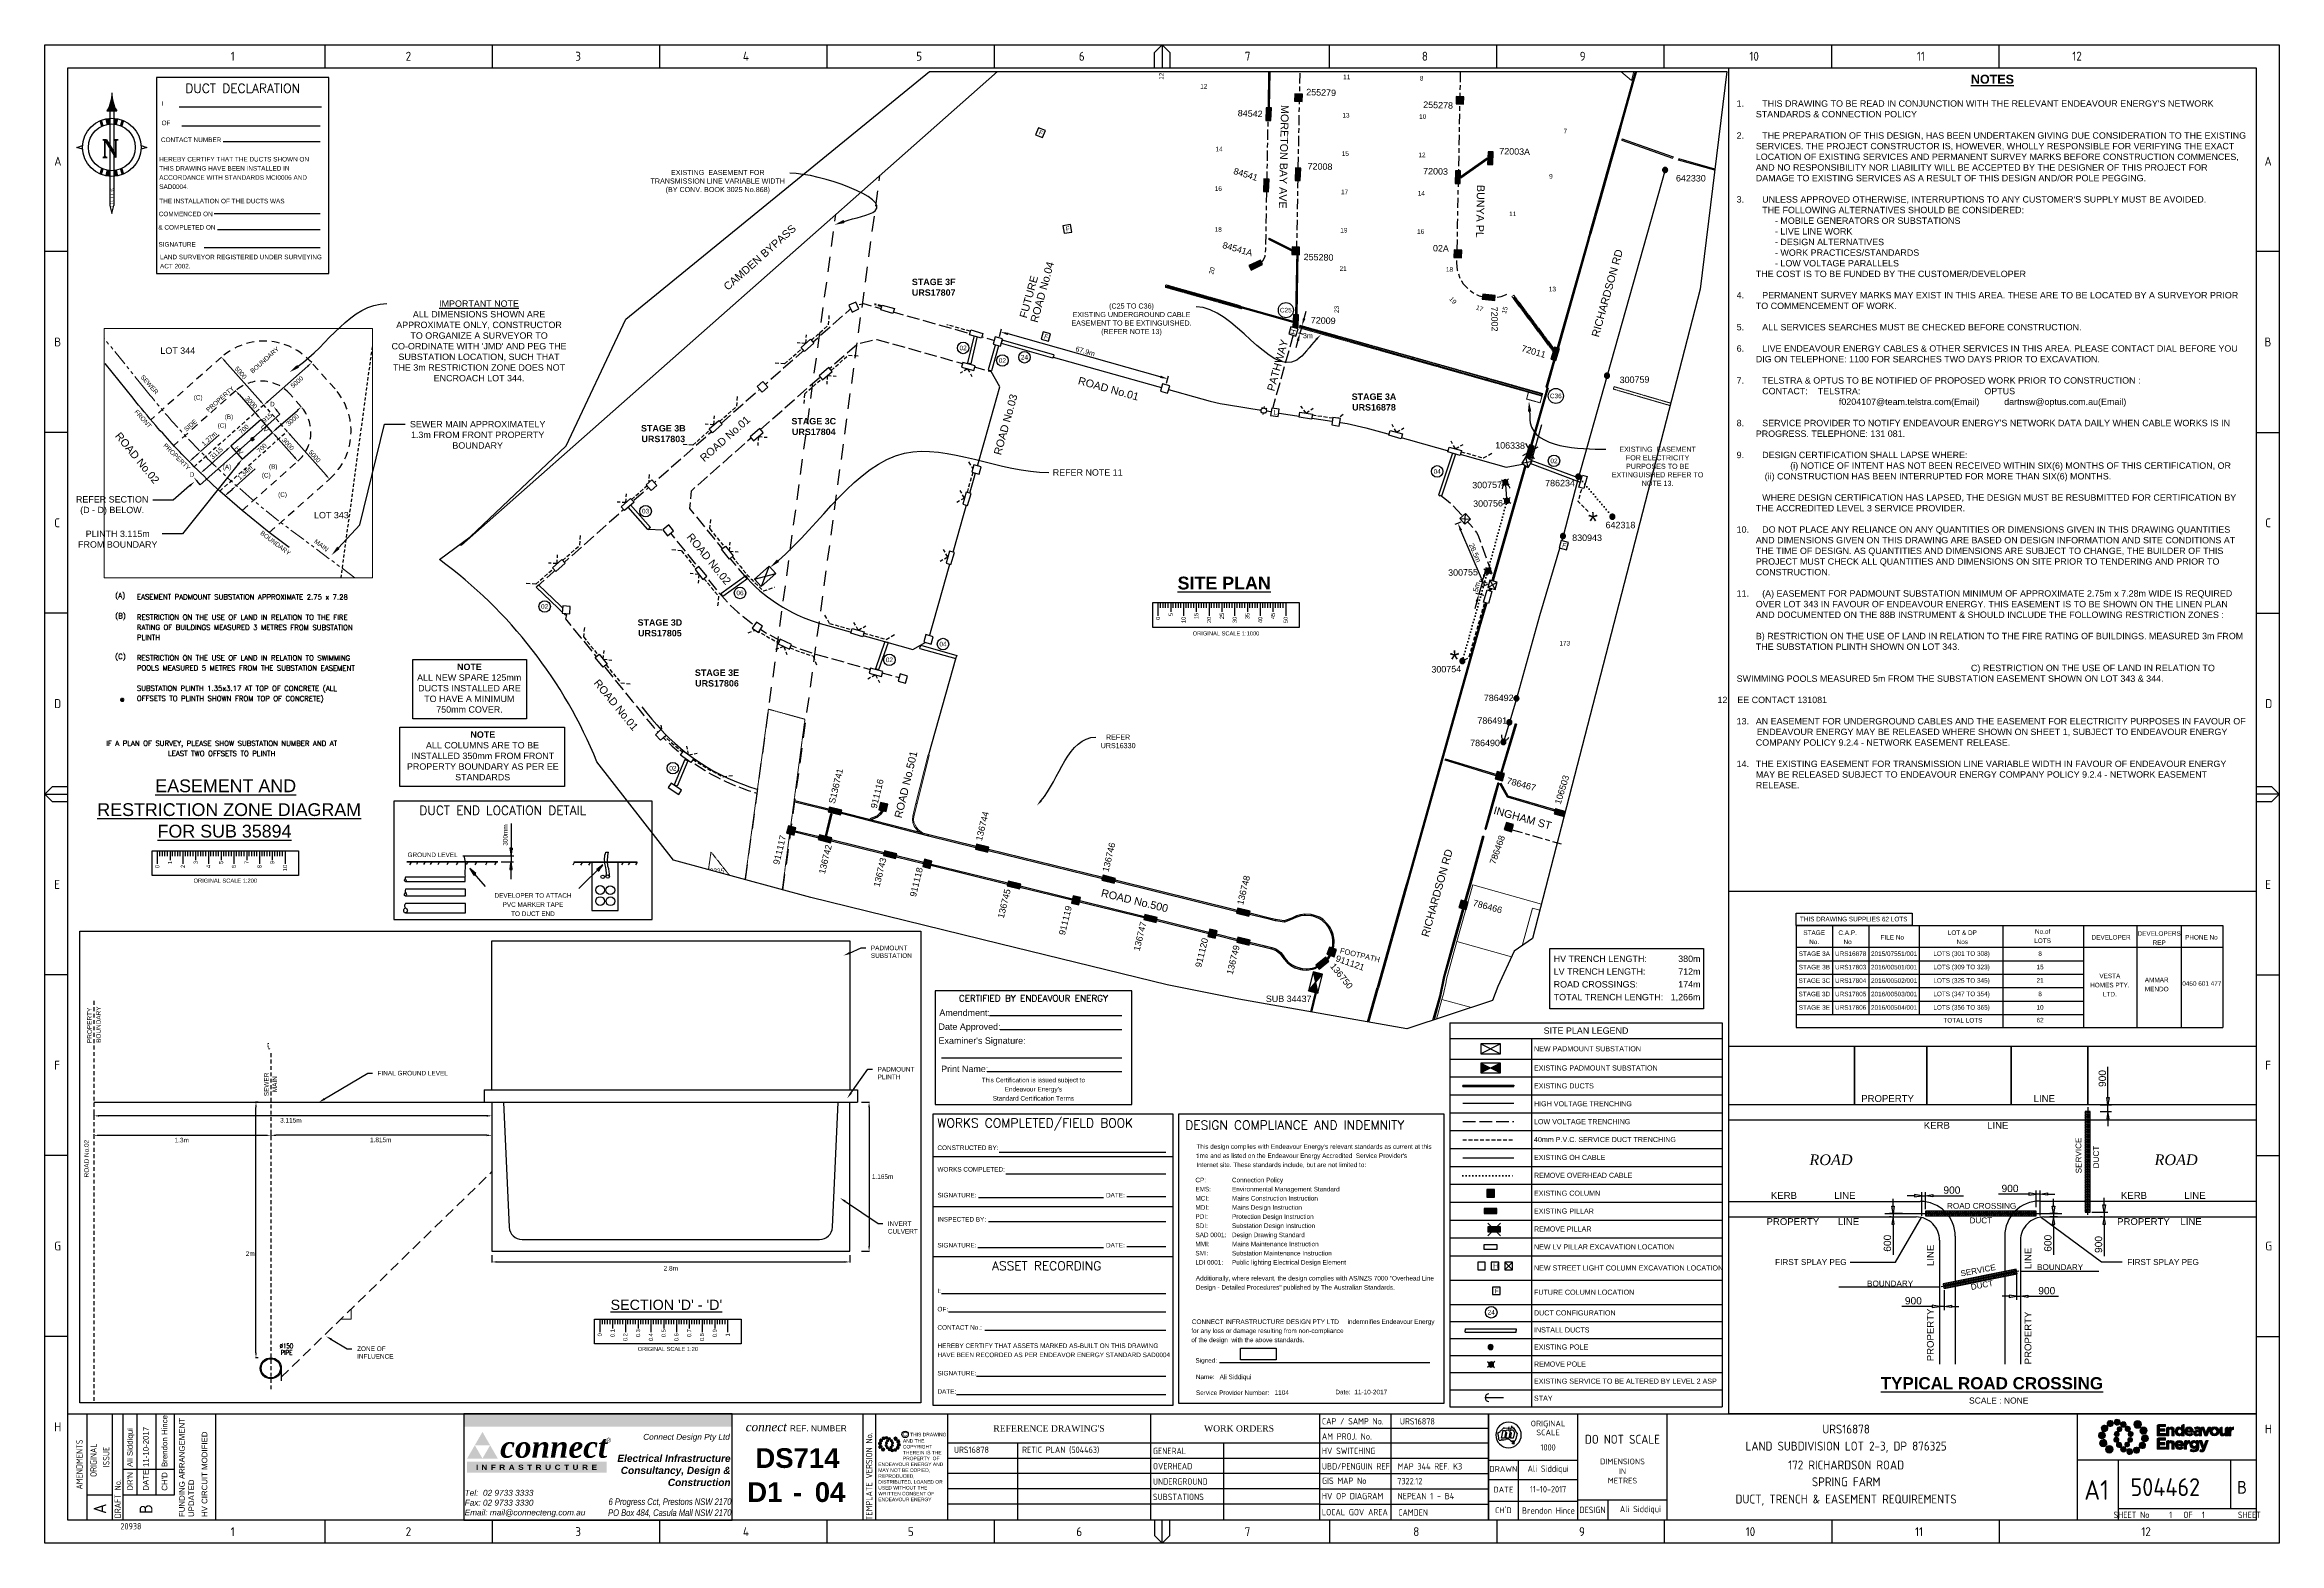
# Paper-space layout 'SHEET 1' of a CAD drawing. Header units: metres. Extents: x -30 to 845, y -5 to 581.
# The model-space entities are those that its viewports show. They can reach past a viewport. Long polylines and large blocks are cut down to what shows.
import ezdxf
from ezdxf import colors
from ezdxf.entities.mleader import LeaderData, LeaderLine
from ezdxf.enums import TextEntityAlignment as Align
from ezdxf.math import Vec2, Vec3

# ---------------------------------------------------------------- set-up
doc = ezdxf.new("R2010")
doc.units = ezdxf.units.M
for name, pattern in [('Cable Exist UG', [8.2, 4, -1.2, 1.8, -1.2]), ('Cable Remove', [2, 0, -2]), ('Dash', [5, 3, -2]), ('DASHED', [0.75, 0.5, -0.25]), ('DEFAULT', [0]), ('HIDDEN', [0.375, 0.25, -0.125]), ('HIDDEN2', [0.1875, 0.125, -0.0625]), ('IE Trench LV', [6.5, 5, -1.5]), ('PHANTOM', [2.5, 1.25, -0.25, 0.25, -0.25, 0.25, -0.25]), ('PHANTOM2', [1.25, 0.625, -0.125, 0.125, -0.125, 0.125, -0.125])]:
    doc.linetypes.add(name, pattern=pattern)
for name, color, linetype in [('_User Miscellaneous1', 7, 'Continuous'), ('_User Miscellaneous8', 3, 'PHANTOM'), ('Duct_SP_EXT', 7, 'Continuous'), ('Duct_SP_NEW', 7, 'Continuous'), ('Equip_SP_SL_NEW', 7, 'Continuous'), ('Mains_TR_EXT', 7, 'Continuous'), ('Notes', 7, 'Continuous'), ('Notes_SP_NEW', 7, 'Continuous'), ('OH_Details_SP_MISC', 7, 'Continuous'), ('Services_SP_NEW_UG', 7, 'Continuous'), ('Sub_SP_EXT', 7, 'Continuous'), ('Sub_SP_NEW', 7, 'Continuous'), ('SupportsOH_SP_MISC', 7, 'Continuous'), ('SupportsOH_SP_TR_HV_LV_SL_EXT', 7, 'Continuous'), ('SupportsUG_SP_LV_EXT', 7, 'Continuous'), ('SupportsUG_SP_LV_NEW', 7, 'Continuous'), ('SupportsUG_SP_LV_SL_EXT', 7, 'Continuous'), ('SupportsUG_SP_LV_SL_NEW', 7, 'Continuous'), ('Trench_SP_NEW', 7, 'Continuous'), ('UG_Details_SP_MISC', 7, 'Continuous')]:
    doc.layers.add(name, color=color, linetype=linetype)
for name, color, linetype, lineweight in [('Cadastre Developer_SP_EXT', 9, 'Continuous', 5), ('Cadastre Land Parcels_SP_EXT', 9, 'Continuous', 5), ('Cadastre Other Property_SP_EXT', 9, 'HIDDEN', 5), ('Cadastre Roads_SP_EXT', 9, 'Continuous', 5)]:
    doc.layers.add(name, color=color, linetype=linetype, lineweight=lineweight)
doc.layers.add('Viewports', color=6, linetype='Continuous', plot=False)
doc.styles.add('ABlkR8pt', font='', dxfattribs={"height": 2.0202})
doc.styles.add('ANI10pt', font='ARIALNI.TTF', dxfattribs={"height": 2.5863})
doc.styles.add('AR07pt', font='arial.ttf', dxfattribs={"height": 1.7978})
doc.styles.add('AR09pt', font='arial.ttf', dxfattribs={"height": 2.3115})
doc.styles.add('ARB30pt', font='arialbd.ttf', dxfattribs={"height": 7.705})
doc.styles.add('ARBI11pt', font='arialbi.ttf', dxfattribs={"height": 2.8252})
doc.styles.add('ARI09pt', font='ariali.ttf', dxfattribs={"height": 2.3115})
doc.styles.add('ARIAL', font='arial.ttf', dxfattribs={"height": 2})
doc.styles.add('COLUMN_LABEL', font='arial.ttf')
doc.styles.add('Elec', font='romand__.ttf')
doc.styles.add('Header_Arial_3_5', font='arial.ttf')
doc.styles.add('iecARIAL', font='arial.ttf', dxfattribs={"height": 2})
doc.styles.add('iecISOCP', font='isocp.shx')
doc.styles.add('iecTimesNewRoman', font='times.ttf')
doc.styles.add('Legend_Text', font='arial.ttf')
doc.styles.add('PILLAR_LABEL', font='arial.ttf')
doc.styles.add('POLE_LABEL', font='arial.ttf')
doc.styles.add('Roman', font='romant.shx')
doc.styles.add('RomanS', font='romans.shx', dxfattribs={"width": 0.8})
doc.styles.add('romans.shs', font='ROMANS.SHX', dxfattribs={"width": 0.7})
doc.styles.add('SL_LABEL', font='arial.ttf', dxfattribs={"height": 2.5})
doc.styles.get("Standard").update_dxf_attribs({"font": 'arial.ttf'})
doc.styles.add('Text - TNRI12pt', font='timesi.ttf')
doc.styles.add('TNRBI36pt', font='timesbi.ttf', dxfattribs={"height": 8.601})
doc.styles.add('TNRI14pt', font='timesi.ttf', dxfattribs={"height": 3.4292})
doc.styles.get('ABlkR8pt').set_extended_font_data('Arial Black')
doc.linetypes.add('Cable G', pattern='A,6,-0.5,["G",Standard,S=1.7,R=0,X=0.3,Y=-0.8],-2.8', length=9.3)
doc.linetypes.add('IE Trench HV', pattern='A,7,-0.2,["/",Standard,S=3,R=0,X=0.6,Y=-1.4],-2.5', length=9.7)
doc.dimstyles.new('GISCAD Dim Style', dxfattribs={"dimtxt": 2.5, "dimasz": 3, "dimexe": 1.25, "dimexo": 0.625, "dimtad": 1, "dimtoh": 1, "dimdec": 1, "dimtxsty": 'ARIAL', "dimcen": 2.5, "dimadec": 0, "dimazin": 0, "dimtfac": 1, "dimtdec": 1, "dimtmove": 0, "dimatfit": 3, "dimfxl": 1.25, "dimarcsym": 0})
doc.dimstyles.new('ISO-25', dxfattribs={"dimtxt": 2.5, "dimasz": 2.5, "dimexe": 1.25, "dimexo": 0.625, "dimtad": 1, "dimtxsty": 'Standard', "dimcen": 2.5, "dimadec": 0, "dimazin": 0, "dimtfac": 1, "dimtmove": 0, "dimatfit": 3, "dimfxl": 1, "dimarcsym": 0})
doc.dimstyles.get("Standard").update_dxf_attribs({"dimtxt": 0.18, "dimasz": 0.18, "dimexe": 0.18, "dimexo": 0.0625, "dimgap": 0.09, "dimtad": 0, "dimtih": 1, "dimtoh": 1, "dimdec": 4, "dimzin": 0, "dimdsep": 46, "dimtxsty": 'Standard', "dimcen": 0.09, "dimadec": 0, "dimazin": 0, "dimtfac": 1, "dimtdec": 4, "dimtofl": 0, "dimtmove": 0, "dimatfit": 3, "dimfxl": 1, "dimtolj": 1, "dimtzin": 0, "dimarcsym": 0})
picture_1 = doc.add_image_def('image1.jpg', size_in_pixel=(298, 96))

# ---------------------------------------------------------------- blocks, each defined once
blk = doc.blocks.new('Logo_Connect_EE')
at = {"true_color": 0x800000}
for points in [[(-51.05, -5), (-51.05, 0), (-156.05, 0), (-156.05, -5)], [(-100.16, -23.03), (-100.16, -18.76), (-154.78, -18.76), (-154.78, -23.03)]]:
    blk.add_hatch(color=16, dxfattribs=at).paths.add_polyline_path(points)
h = blk.add_hatch(color=16, dxfattribs=at)
h.paths.add_polyline_path([(-148.78, -17.46), (-151.78, -12.27), (-154.78, -17.46)])
h.paths.add_polyline_path([(-145.78, -12.27), (-148.78, -7.07), (-151.78, -12.27)])
h.paths.add_polyline_path([(-145.78, -12.27), (-148.78, -17.46), (-142.78, -17.46)])
for points in [[(-156.05, -41.65), (-51.05, -41.65), (-51.05, 0), (-156.05, 0)], [(-51.05, 0), (0, 0), (0, -41.65), (-51.05, -41.65)]]:
    blk.add_lwpolyline(points, close=True)
for s, insert, char_height, width, attachment_point, style in [('Connect Design Pty Ltd', (-51.97, -9.34), 2.3115, 39.4211, 6, 'ARI09pt'), ('{\\C14;\\c128;connect}', (-29.68, -5.1), 3.4292, 16.0383, 6, 'TNRI14pt'), ('{\\C7;REF. NUMBER}', (-28.49, -5.64), 2.3115, 24.0362, 4, 'AR09pt'), ('{\\C16;\\c128;connect}', (-141.84, -12.95), 8.601, 39.6365, 4, 'TNRBI36pt'), ('{\\C16;\\c128;®}', (-99.4, -10.27), 1.7978, 3.2698, 5, 'AR07pt'), ('Electrical Infrastructure Consultancy, Design & Construction', (-51.69, -22.13), 2.8252, 44.7278, 6, 'ARBI11pt'), ('{\\T1.15;\\C7;\\c16777215;I N F R A S T R U C T U R E}', (-127.47, -20.9), 2.0202, 49.5146, 5, 'ABlkR8pt'), ('Tel:  02 9733 3333\\PFax: 02 9733 3330\\PEmail: mail@connecteng.com.au', (-155.75, -40.44), 2.3115, 47.3811, 7, 'ARI09pt'), ('6 Progress Cct, Prestons NSW 2170\\PPO Box 484, Casula Mall NSW 2170', (-51.37, -40.44), 2.5863, 57.1395, 9, 'ANI10pt'), ('-', (-25.53, -30.62), 7.71, 3.5845, 5, 'ARB30pt')]:
    blk.add_mtext(s, dxfattribs=dict(insert=insert, char_height=char_height, width=width, attachment_point=attachment_point, style=style))
at = {"style": 'ARB30pt'}
for tag, p in [('CONNECT_REF', (-25.53, -17.29)), ('CONNECT_SHEETREF', (-38.29, -30.62)), ('CONNECT_REV_NUM', (-12.76, -30.62))]:
    blk.add_attdef(tag, text='', height=7.71, dxfattribs=at).set_placement(p, align=Align.MIDDLE_CENTER)
blk = doc.blocks.new('NOTE_CERTIFIED-BY-IE')
at = {"color": 7, "linetype": 'Continuous', "lineweight": -3}
for p, q in [((21.25, 34.9), (73.15, 34.9)), ((25.46, 29.41), (73.15, 29.41)), ((2.51, 18.32), (73.15, 18.32)), ((20.45, 12.96), (73.15, 12.96))]:
    blk.add_line(p, q, dxfattribs=at)
blk.add_lwpolyline([(0, 0), (76.98, 0), (76.98, 44.52), (0, 44.52)], close=True)
at = {"color": 7, "lineweight": -3}
for s, p in [('Amendment:', (1.7, 35.94)), ('Date Approved:', (1.37, 30.47)), ("Examiner's Signature:", (1.37, 25.01))]:
    blk.add_text(s, height=2.5, dxfattribs=at).set_placement(p, align=Align.MIDDLE_LEFT)
at = {"color": 7, "lineweight": -3, "style": 'Elec'}
blk.add_text('CERTIFIED BY ENDEAVOUR ENERGY', height=2.52, dxfattribs=at).set_placement((38.51, 41.58), align=Align.MIDDLE_CENTER)
at = {"color": 7, "lineweight": -3}
blk.add_text('Print Name:', height=2.5, dxfattribs=at).set_placement((2.4, 11.95), align=Align.BOTTOM_LEFT)
at = {"color": 7, "lineweight": -3, "insert": (38.49, 5.99), "char_height": 1.79, "attachment_point": 5, "line_spacing_factor": 1.2}
blk.add_mtext("This Certification is issued subject to \\PEndeavour Energy's \\PStandard Certification Terms", dxfattribs=at)
blk = doc.blocks.new('*U32')
at = {"layer": '_User Miscellaneous1'}
blk.add_lwpolyline([(0, 0), (28.66, 0), (28.66, -4.84), (0, -4.84)], close=True, dxfattribs=at)
at = {"layer": '_User Miscellaneous1', "flags": 128}
for points in [[(1.02, 0), (1.02, -2.57)], [(1.52, -1.02), (1.52, 0)], [(2.02, -1.02), (2.02, 0)], [(2.52, -1.02), (2.52, 0)], [(3.02, -1.02), (3.02, 0)], [(3.52, 0), (3.52, -1.8)], [(4.02, -1.02), (4.02, 0)], [(4.52, -1.02), (4.52, 0)], [(5.02, -1.02), (5.02, 0)], [(5.52, -1.02), (5.52, 0)], [(6.02, 0), (6.02, -2.57)], [(6.52, -1.02), (6.52, 0)], [(7.02, -1.02), (7.02, 0)], [(7.52, -1.02), (7.52, 0)], [(8.02, -1.02), (8.02, 0)], [(8.52, 0), (8.52, -1.8)], [(9.02, -1.02), (9.02, 0)], [(9.52, -1.02), (9.52, 0)], [(10.02, -1.02), (10.02, 0)], [(10.52, -1.02), (10.52, 0)], [(11.02, 0), (11.02, -2.57)], [(11.52, -1.02), (11.52, 0)], [(12.02, -1.02), (12.02, 0)], [(12.52, -1.02), (12.52, 0)], [(13.02, -1.02), (13.02, 0)], [(13.52, 0), (13.52, -1.8)], [(14.02, -1.02), (14.02, 0)], [(14.52, -1.02), (14.52, 0)], [(15.02, -1.02), (15.02, 0)], [(15.52, -1.02), (15.52, 0)], [(16.02, 0), (16.02, -2.57)], [(16.52, -1.02), (16.52, 0)], [(17.02, -1.02), (17.02, 0)], [(17.52, -1.02), (17.52, 0)], [(18.02, -1.02), (18.02, 0)], [(18.52, 0), (18.52, -1.8)], [(19.02, -1.02), (19.02, 0)], [(19.52, -1.02), (19.52, 0)], [(20.02, -1.02), (20.02, 0)], [(20.52, -1.02), (20.52, 0)], [(21.02, 0), (21.02, -2.57)], [(21.52, -1.02), (21.52, 0)], [(22.02, -1.02), (22.02, 0)], [(22.52, -1.02), (22.52, 0)], [(23.02, -1.02), (23.02, 0)], [(23.52, 0), (23.52, -1.8)], [(24.02, -1.02), (24.02, 0)], [(24.52, -1.02), (24.52, 0)], [(25.02, -1.02), (25.02, 0)], [(25.52, -1.02), (25.52, 0)], [(26.02, 0), (26.02, -2.57)]]:
    blk.add_lwpolyline(points, dxfattribs=at)
at = {"layer": 'Notes', "linetype": 'Cable G', "char_height": 0.8, "attachment_point": 6, "rotation": 90}
for s, insert in [('0', (1.02, -2.76)), ('5', (3.52, -1.99)), ('10', (6.02, -2.76)), ('15', (8.52, -1.99)), ('20', (11.02, -2.76)), ('25', (13.52, -1.99)), ('30', (16.02, -2.76)), ('35', (18.52, -1.99)), ('40', (21.02, -2.76)), ('45', (23.52, -1.99)), ('50', (26.02, -2.76))]:
    blk.add_mtext_dynamic_manual_height_columns(s, width=1.3309, gutter_width=4, heights=[0], dxfattribs=dict(at, insert=insert))
at = {"layer": 'Notes', "linetype": 'Cable G', "insert": (14.33, -6.03), "char_height": 0.8, "attachment_point": 5}
blk.add_mtext_dynamic_manual_height_columns('ORIGINAL SCALE 1:1000', width=29.0003, gutter_width=4, heights=[0], dxfattribs=at)
blk = doc.blocks.new('NOTE_WORKS-COMPLETED')
at = {"lineweight": -3}
for p, q in [((89.67, 83.78), (-4.44, 83.78)), ((89.67, 64.19), (-4.44, 64.19)), ((89.44, 44.61), (-4.44, 44.61))]:
    blk.add_line(p, q, dxfattribs=at)
at = {"color": 7, "linetype": 'Continuous', "lineweight": -3}
for p, q in [((21.53, 85.57), (86.7, 85.57)), ((24.19, 77.13), (86.7, 77.13)), ((13.44, 67.94), (62.4, 67.94)), ((71.48, 68.29), (86.7, 68.29)), ((17.31, 58.46), (86.7, 58.46)), ((13.15, 48.36), (62.4, 48.36)), ((71.48, 48.71), (86.7, 48.71)), ((-1.05, 30.37), (86.7, 30.37)), ((1.74, 23.17), (86.7, 23.17)), ((15.87, 16), (86.7, 16)), ((12.7, -2.05), (86.7, -2.05)), ((4.83, -9.14), (86.7, -9.14))]:
    blk.add_line(p, q, dxfattribs=at)
at = {"lineweight": -3}
blk.add_lwpolyline([(-4.44, -13.42), (89.67, -13.42), (89.67, 100.53), (-4.44, 100.53)], close=True, dxfattribs=at)
at = {"color": 7, "lineweight": -3, "style": 'Elec'}
blk.add_text('WORKS COMPLETED/FIELD BOOK', height=3.5, dxfattribs=at).set_placement((-2.69, 97.03), align=Align.MIDDLE_LEFT)
at = {"color": 7, "lineweight": -3}
for s, p in [('CONSTRUCTED BY:', (-2.61, 87.36)), ('WORKS COMPLETED:', (-2.61, 78.92)), ('INSPECTED BY:', (-2.61, 59.34))]:
    blk.add_text(s, height=1.79, dxfattribs=at).set_placement(p, align=Align.MIDDLE_LEFT)
for s, p in [('SIGNATURE:', (5.03, 68.81)), ('DATE:', (67.02, 68.81)), ('SIGNATURE:', (5.03, 49.22)), ('DATE:', (67.02, 49.22))]:
    blk.add_text(s, height=1.79, dxfattribs=at).set_placement(p, align=Align.MIDDLE_CENTER)
at = {"color": 7, "lineweight": -3, "style": 'Elec'}
blk.add_text('ASSET RECORDING', height=3.5, dxfattribs=at).set_placement((18.75, 42.9), align=Align.TOP_LEFT)
at = {"color": 7, "lineweight": -3, "insert": (-2.61, 32.26), "char_height": 1.79, "attachment_point": 1, "line_spacing_factor": 1.2}
blk.add_mtext('I:\\P\\POF:\\P\\PCONTACT No.:\\P\\PHEREBY CERTIFY THAT ASSETS MARKED AS-BUILT ON THIS DRAWING\\PHAVE BEEN RECORDED AS PER ENDEAVOR ENERGY STANDARD SAD0004\\P\\PSIGNATURE:\\P\\PDATE:', dxfattribs=at)
blk = doc.blocks.new('NOTE_DESIGN-COMPLIANCE')
blk.add_line((16, 16.01), (98.33, 16.01))
blk.add_lwpolyline([(0, 113.3), (103.74, 113.3), (103.74, 0), (0, 0)], close=True)
at = {"color": 7, "lineweight": -3, "style": 'Elec'}
blk.add_text('DESIGN COMPLIANCE AND INDEMNITY', height=3.5, dxfattribs=at).set_placement((2.6, 106.13), align=Align.BOTTOM_LEFT)
at = {"color": 7, "lineweight": -3}
for s, p in [('Signed:', (6.54, 17.75)), ('Name:', (6.71, 11.32)), ('Service Provider Number:', (6.76, 5.11)), ('Date: ', (61.29, 5.38))]:
    blk.add_text(s, height=1.79, dxfattribs=at).set_placement(p, align=Align.TOP_LEFT)
at = {"color": 7, "lineweight": -3, "char_height": 1.79, "line_spacing_factor": 1.2}
for s, insert, attachment_point in [("This design complies with Endeavour Energy's relevant standards as current at this \\Ptime and as listed on the Endeavour Energy Accredited  Service Provider's\\PInternet site. These standards include, but are not limited to:", (6.92, 92.16), 7), ('CP:^I^IConnection Policy\\PEMS:^I^IEnvironmental Management Standard\\PMCI:^I^IMains Construction Instruction\\PMDI:^I^IMains Design Instruction\\PPDI:^I^IProtection Design Instruction\\PSDI:^I^ISubstation Design Instruction\\PSAD 0001:^IDesign Drawing Standard\\PMMI:^I^IMains Maintenance Instruction\\PSMI:^I^ISubstation Maintenance Instruction\\PLDI 0001:^IPublic lighting Electrical Design Element ', (6.53, 88.36), 1), ('\\PAdditionally, where relevant, the design complies with AS/NZS 7000 "Overhead Line\\PDesign - Detailed Procedures" published by The Australian Standards.', (6.7, 53.5), 1), ('                                                                                        indemnifies Endeavour Energy \\Pfor any loss or damage resulting from non-compliance \\Pof the design  with the above standards.', (4.93, 32.94), 1)]:
    blk.add_mtext(s, dxfattribs=dict(at, insert=insert, attachment_point=attachment_point))
at = {"ltscale": 0.5}
for tag, p in [('COMPANYNAME', (5.15, 31.1)), ('NAME', (16, 9.52)), ('SPN', (37.54, 3.38)), ('DATE', (68.73, 3.59))]:
    blk.add_attdef(tag, p, '', height=1.8, dxfattribs=at)
blk = doc.blocks.new('NorthPnt 12')
blk.add_hatch(color=256).paths.add_polyline_path([(1.92, -7.1, -0.127271), (0, 0, -0.127271), (-1.92, -7.1)])
for p, q in [((-1.92, -7.1), (1.92, -7.1)), ((11.43, -20.57), (13.72, -21.34)), ((13.72, -21.34), (11.43, -22.1))]:
    blk.add_line(p, q)
for points in [[(0, 0, -0.127271), (-1.92, -7.1, -0.127271)], [(0, 0, 0.127271), (1.92, -7.1, 0.127271)]]:
    blk.add_lwpolyline(points, format="xyb")
for points in [[(-0.84, -7.1), (-0.84, -38.86)], [(0.76, -7.1), (0.76, -38.86)], [(-11.43, -22.1), (-13.72, -21.34), (-11.43, -20.57)], [(-0.84, -38.86), (-0.84, -44.06)], [(0.76, -38.86), (0.76, -44.06)], [(-0.83, -44.06), (-0.03, -47.24), (0.76, -44.06)]]:
    blk.add_lwpolyline(points)
at = {"const_width": 0.183}
for points in [[(-0.84, -37.33, 0.465825), (0.75, -37.33, 0.465825)], [(-0.84, -38.07, 0.465825), (0.75, -38.07, 0.465825)], [(-0.84, -39.48, 0.465825), (0.75, -39.48, 0.465825)], [(-0.84, -40.66, 0.465825), (0.75, -40.66, 0.465825)], [(-0.84, -42.07, 0.465825), (0.75, -42.07, 0.465825)], [(-0.84, -43.1, 0.465825), (0.75, -43.1, 0.465825)], [(-0.84, -44.14, 0.465825), (0.75, -44.14, 0.465825)]]:
    blk.add_lwpolyline(points, format="xyb", dxfattribs=at)
for radius in [11.43, 9.14]:
    blk.add_circle((0, -21.34), radius)
for points in [[(-4.87, -11), (-3.86, -10.64), (-4.24, -13.23), (-3.2, -12.81)], [(-2.57, -10.22), (-0.83, -9.96), (-2.05, -12.45), (-0.83, -12.35)], [(2.51, -10.22), (0.77, -9.96), (1.99, -12.45), (0.77, -12.35)], [(4.8, -11), (3.8, -10.64), (4.18, -13.23), (3.14, -12.81)], [(-4.87, -31.67), (-3.86, -32.03), (-4.24, -29.45), (-3.2, -29.86)], [(-2.57, -32.45), (-0.83, -32.71), (-2.05, -30.22), (-0.83, -30.33)], [(2.51, -32.45), (0.77, -32.71), (1.99, -30.22), (0.77, -30.33)], [(4.8, -31.67), (3.8, -32.03), (4.18, -29.45), (3.14, -29.86)]]:
    blk.add_solid(points)
at = {"color": 7, "style": 'Roman'}
blk.add_text('N', height=6.91, dxfattribs=at).set_placement((-4.19, -25.27), (3.04, -25.27), align=Align.ALIGNED)
blk = doc.blocks.new('*D37')
at = {"layer": '_User Miscellaneous8', "color": 0, "linetype": 'Continuous', "lineweight": -2, "transparency": 16777216}
for p, q in [((343.95, 466.87), (344.78, 469.81)), ((406.93, 451.06), (347.33, 467.8)), ((409.33, 448.51), (410.15, 451.46))]:
    blk.add_line(p, q, dxfattribs=at)
at = {"layer": '_User Miscellaneous8', "color": 0, "linetype": 'Continuous', "transparency": 16777216}
for points in [[(347.46, 468.28), (347.19, 467.32), (344.44, 468.61)], [(407.06, 451.55), (406.79, 450.58), (409.81, 450.25)]]:
    blk.add_solid(points, dxfattribs=at)
at = {"layer": '_User Miscellaneous8', "color": 0, "linetype": 'Continuous', "lineweight": 5, "transparency": 16777216, "insert": (377.57, 461.02), "char_height": 2, "attachment_point": 5, "rotation": 344.31656, "style": 'ARIAL'}
blk.add_mtext('67.9m', dxfattribs=at)
blk = doc.blocks.new('DUCT_INDICATOR')
blk.add_circle((0, 0), 2.25)
blk.add_attdef('CODE', text='', height=1.8).set_placement((0, 0), align=Align.MIDDLE_CENTER)
at = {"flags": 1}
blk.add_attdef('Z', (0, 0), '', height=0.2, dxfattribs=at)
blk = doc.blocks.new('*D38')
at = {"layer": '_User Miscellaneous8', "color": 0, "linetype": 'Continuous', "lineweight": -2, "transparency": 16777216}
for p, q in [((463.2, 473.87), (464.02, 476.76)), ((460.76, 465.21), (459.95, 462.32)), ((461.03, 468.25), (462.78, 467.76)), ((462.39, 470.99), (461.58, 468.1)), ((461.84, 471.14), (463.59, 470.65))]:
    blk.add_line(p, q, dxfattribs=at)
at = {"layer": '_User Miscellaneous8', "color": 0, "linetype": 'Continuous', "transparency": 16777216}
for points in [[(462.72, 474.01), (463.68, 473.74), (462.39, 470.99)], [(460.28, 465.35), (461.24, 465.08), (461.58, 468.1)]]:
    blk.add_solid(points, dxfattribs=at)
at = {"layer": '_User Miscellaneous8', "color": 0, "linetype": 'Continuous', "lineweight": 5, "transparency": 16777216, "insert": (464.67, 467.14), "char_height": 2, "attachment_point": 5, "style": 'ARIAL'}
blk.add_mtext('3m', dxfattribs=at)
blk = doc.blocks.new('PILLAR_DEL')
blk.add_hatch(color=256).paths.add_polyline_path([(-2.48, 0.99), (-2.48, -0.99), (2.47, -0.99), (2.47, 0.99)])
for p, q in [((2.47, -2.48), (-2.48, 2.47)), ((-2.48, -2.48), (2.47, 2.47))]:
    blk.add_line(p, q)
blk.add_lwpolyline([(-2.48, -0.99), (2.47, -0.99), (2.47, 0.99), (-2.48, 0.99)], close=True)
at = {"style": 'PILLAR_LABEL'}
for tag, height, flags, p in [('ASSET_NUM', 2.5, 8, (2, 2)), ('STREET_CODE', 0.2, 9, (0, -0.2))]:
    blk.add_attdef(tag, text='', height=height, dxfattribs=dict(at, flags=flags)).set_placement(p, align=Align.MIDDLE_LEFT)
at = {"flags": 1}
blk.add_attdef('Z', (0, 0), '', height=0.2, dxfattribs=at)
at = {"flags": 9}
for tag, p in [('OWNED_BY', (0, -0.4)), ('STATE', (0, -0.6)), ('SUPPORT_TYPE', (0, -0.8)), ('SUBURB', (0, -1.6)), ('STREETNAME', (0, -1.8)), ('USAGE', (0, -1)), ('LEGEND', (0, -1.2)), ('PARENT', (0, -1.4)), ('LOCATION', (0, -2)), ('NOTES', (0, -2.2))]:
    blk.add_attdef(tag, text='', height=0.2, dxfattribs=at).set_placement(p, align=Align.MIDDLE_LEFT)
blk = doc.blocks.new('EE_LOGO_SMALL')
at = {"layer": 'Notes'}
h = blk.add_hatch(color=256, dxfattribs=at)
edge = h.paths.add_edge_path()
edge.add_spline(control_points=[(-8.4, 2), (-9.2, 2), (-9.8, 1.4), (-9.8, 0.7), (-9.9, -0.1), (-9.3, -0.7), (-8.6, -0.8), (-7.8, -0.8), (-7.2, -0.2), (-7.1, 0.5), (-7.1, 1.3), (-7.7, 1.9), (-8.4, 2)], knot_values=[0, 0, 0, 0, 1, 1, 1, 2, 2, 2, 3, 3, 3, 4, 4, 4, 4], degree=3, periodic=0)
h = blk.add_hatch(color=256, dxfattribs=at)
edge = h.paths.add_edge_path()
edge.add_spline(control_points=[(-6.8, 4.5), (-7.4, 4.8), (-8.2, 4.6), (-8.6, 4), (-8.9, 3.4), (-8.7, 2.6), (-8.1, 2.2), (-7.5, 1.9), (-6.7, 2.1), (-6.3, 2.7), (-6, 3.3), (-6.2, 4.1), (-6.8, 4.5)], knot_values=[0, 0, 0, 0, 1, 1, 1, 2, 2, 2, 3, 3, 3, 4, 4, 4, 4], degree=3, periodic=0)
h = blk.add_hatch(color=256, dxfattribs=at)
edge = h.paths.add_edge_path()
edge.add_spline(control_points=[(-4.2, 5.9), (-4.6, 6.5), (-5.3, 6.6), (-5.9, 6.3), (-6.4, 5.9), (-6.6, 5.1), (-6.2, 4.6), (-5.9, 4), (-5.1, 3.8), (-4.6, 4.2), (-4, 4.6), (-3.8, 5.3), (-4.2, 5.9)], knot_values=[0, 0, 0, 0, 1, 1, 1, 2, 2, 2, 3, 3, 3, 4, 4, 4, 4], degree=3, periodic=0)
h = blk.add_hatch(color=256, dxfattribs=at)
edge = h.paths.add_edge_path()
edge.add_spline(control_points=[(-1.3, 5.9), (-1.4, 6.5), (-2, 7), (-2.6, 6.9), (-3.3, 6.9), (-3.7, 6.3), (-3.7, 5.6), (-3.6, 5), (-3, 4.5), (-2.4, 4.6), (-1.7, 4.7), (-1.3, 5.2), (-1.3, 5.9)], knot_values=[0, 0, 0, 0, 1, 1, 1, 2, 2, 2, 3, 3, 3, 4, 4, 4, 4], degree=3, periodic=0)
h = blk.add_hatch(color=256, dxfattribs=at)
edge = h.paths.add_edge_path()
edge.add_spline(control_points=[(-2.5, 2.1), (-3, 2.2), (-3.5, 1.9), (-3.6, 1.3), (-3.7, 0.8), (-3.4, 0.3), (-2.9, 0.2), (-2.4, 0.1), (-1.9, 0.4), (-1.8, 0.9), (-1.7, 1.5), (-2, 2), (-2.5, 2.1)], knot_values=[0, 0, 0, 0, 1, 1, 1, 2, 2, 2, 3, 3, 3, 4, 4, 4, 4], degree=3, periodic=0)
h = blk.add_hatch(color=256, dxfattribs=at)
edge = h.paths.add_edge_path()
edge.add_spline(control_points=[(1, 4.9), (1, 4.3), (0.5, 3.8), (-0.1, 3.8), (-0.7, 3.8), (-1.2, 4.3), (-1.2, 4.9), (-1.2, 5.5), (-0.7, 6), (-0.1, 6), (0.5, 6), (1, 5.5), (1, 4.9)], knot_values=[0, 0, 0, 0, 1, 1, 1, 2, 2, 2, 3, 3, 3, 4, 4, 4, 4], degree=3, periodic=0)
edge = h.paths.add_edge_path()
edge.add_spline(control_points=[(-1.4, 4), (-1.9, 4.1), (-2.4, 3.8), (-2.5, 3.3), (-2.6, 2.7), (-2.3, 2.2), (-1.8, 2.1), (-1.3, 2), (-0.7, 2.3), (-0.6, 2.9), (-0.5, 3.4), (-0.9, 3.9), (-1.4, 4)], knot_values=[0, 0, 0, 0, 1, 1, 1, 2, 2, 2, 3, 3, 3, 4, 4, 4, 4], degree=3, periodic=0)
h = blk.add_hatch(color=256, dxfattribs=at)
edge = h.paths.add_edge_path()
edge.add_spline(control_points=[(2.3, 2.4), (2.8, 2.8), (2.8, 3.4), (2.4, 3.9), (2, 4.3), (1.4, 4.3), (0.9, 3.9), (0.5, 3.6), (0.5, 2.9), (0.9, 2.5), (1.2, 2), (1.9, 2), (2.3, 2.4)], knot_values=[0, 0, 0, 0, 1, 1, 1, 2, 2, 2, 3, 3, 3, 4, 4, 4, 4], degree=3, periodic=0)
edge = h.paths.add_edge_path()
edge.add_spline(control_points=[(1, 4.9), (1, 4.3), (0.5, 3.8), (-0.1, 3.8), (-0.7, 3.8), (-1.2, 4.3), (-1.2, 4.9), (-1.2, 5.5), (-0.7, 6), (-0.1, 6), (0.5, 6), (1, 5.5), (1, 4.9)], knot_values=[0, 0, 0, 0, 1, 1, 1, 2, 2, 2, 3, 3, 3, 4, 4, 4, 4], degree=3, periodic=0)
h = blk.add_hatch(color=256, dxfattribs=at)
edge = h.paths.add_edge_path()
edge.add_spline(control_points=[(1, 4.9), (1, 4.3), (0.5, 3.8), (-0.1, 3.8), (-0.7, 3.8), (-1.2, 4.3), (-1.2, 4.9), (-1.2, 5.5), (-0.7, 6), (-0.1, 6), (0.5, 6), (1, 5.5), (1, 4.9)], knot_values=[0, 0, 0, 0, 1, 1, 1, 2, 2, 2, 3, 3, 3, 4, 4, 4, 4], degree=3, periodic=0)
edge = h.paths.add_edge_path(flags=16)
edge.add_spline(control_points=[(1, 4.9), (1, 4.3), (0.5, 3.8), (-0.1, 3.8), (-0.7, 3.8), (-1.2, 4.3), (-1.2, 4.9), (-1.2, 5.5), (-0.7, 6), (-0.1, 6), (0.5, 6), (1, 5.5), (1, 4.9)], knot_values=[0, 0, 0, 0, 1, 1, 1, 2, 2, 2, 3, 3, 3, 4, 4, 4, 4], degree=3, periodic=0)
h = blk.add_hatch(color=256, dxfattribs=at)
edge = h.paths.add_edge_path()
edge.add_spline(control_points=[(3, 0.2), (3.5, 0.3), (3.8, 0.9), (3.7, 1.4), (3.6, 1.9), (3, 2.3), (2.5, 2.1), (1.9, 2), (1.6, 1.4), (1.8, 0.9), (1.9, 0.4), (2.5, 0.1), (3, 0.2)], knot_values=[0, 0, 0, 0, 1, 1, 1, 2, 2, 2, 3, 3, 3, 4, 4, 4, 4], degree=3, periodic=0)
h = blk.add_hatch(color=256, dxfattribs=at)
edge = h.paths.add_edge_path()
edge.add_spline(control_points=[(7, 4.9), (7, 4), (6.3, 3.4), (5.5, 3.4), (4.6, 3.4), (4, 4), (4, 4.9), (4, 5.7), (4.6, 6.4), (5.5, 6.4), (6.3, 6.4), (7, 5.7), (7, 4.9)], knot_values=[0, 0, 0, 0, 1, 1, 1, 2, 2, 2, 3, 3, 3, 4, 4, 4, 4], degree=3, periodic=0)
h = blk.add_hatch(color=256, dxfattribs=at)
edge = h.paths.add_edge_path()
edge.add_spline(control_points=[(8.4, 1.1), (9.1, 1.5), (9.4, 2.3), (9.1, 3), (8.8, 3.7), (7.9, 4.1), (7.2, 3.8), (6.5, 3.4), (6.2, 2.6), (6.5, 1.9), (6.8, 1.2), (7.7, 0.8), (8.4, 1.1)], knot_values=[0, 0, 0, 0, 1, 1, 1, 2, 2, 2, 3, 3, 3, 4, 4, 4, 4], degree=3, periodic=0)
h = blk.add_hatch(color=256, dxfattribs=at)
edge = h.paths.add_edge_path()
edge.add_spline(control_points=[(8.3, -1.9), (9, -1.9), (9.7, -1.4), (9.7, -0.6), (9.7, 0.1), (9.2, 0.8), (8.4, 0.8), (7.7, 0.8), (7, 0.3), (7, -0.5), (6.9, -1.2), (7.5, -1.9), (8.3, -1.9)], knot_values=[0, 0, 0, 0, 1, 1, 1, 2, 2, 2, 3, 3, 3, 4, 4, 4, 4], degree=3, periodic=0)
h = blk.add_hatch(color=256, dxfattribs=at)
edge = h.paths.add_edge_path()
edge.add_spline(control_points=[(-8.5, -1.1), (-9.2, -1.4), (-9.6, -2.3), (-9.3, -3), (-8.9, -3.7), (-8.1, -4), (-7.4, -3.7), (-6.7, -3.4), (-6.3, -2.5), (-6.6, -1.8), (-7, -1.1), (-7.8, -0.8), (-8.5, -1.1)], knot_values=[0, 0, 0, 0, 1, 1, 1, 2, 2, 2, 3, 3, 3, 4, 4, 4, 4], degree=3, periodic=0)
h = blk.add_hatch(color=256, dxfattribs=at)
edge = h.paths.add_edge_path()
edge.add_spline(control_points=[(-7.1, -4.8), (-7.1, -4), (-6.5, -3.3), (-5.6, -3.3), (-4.8, -3.3), (-4.1, -4), (-4.1, -4.8), (-4.1, -5.7), (-4.8, -6.3), (-5.6, -6.3), (-6.5, -6.3), (-7.1, -5.7), (-7.1, -4.8)], knot_values=[0, 0, 0, 0, 1, 1, 1, 2, 2, 2, 3, 3, 3, 4, 4, 4, 4], degree=3, periodic=0)
h = blk.add_hatch(color=256, dxfattribs=at)
edge = h.paths.add_edge_path()
edge.add_spline(control_points=[(-3.1, -0.2), (-3.7, -0.3), (-4, -0.8), (-3.8, -1.4), (-3.7, -1.9), (-3.2, -2.2), (-2.6, -2.1), (-2.1, -1.9), (-1.8, -1.4), (-1.9, -0.9), (-2.1, -0.3), (-2.6, 0), (-3.1, -0.2)], knot_values=[0, 0, 0, 0, 1, 1, 1, 2, 2, 2, 3, 3, 3, 4, 4, 4, 4], degree=3, periodic=0)
h = blk.add_hatch(color=256, dxfattribs=at)
edge = h.paths.add_edge_path()
edge.add_spline(control_points=[(-2.5, -2.3), (-2.9, -2.7), (-3, -3.4), (-2.6, -3.8), (-2.2, -4.2), (-1.5, -4.3), (-1.1, -3.9), (-0.7, -3.5), (-0.6, -2.8), (-1, -2.4), (-1.4, -2), (-2, -1.9), (-2.5, -2.3)], knot_values=[0, 0, 0, 0, 1, 1, 1, 2, 2, 2, 3, 3, 3, 4, 4, 4, 4], degree=3, periodic=0)
h = blk.add_hatch(color=256, dxfattribs=at)
edge = h.paths.add_edge_path()
edge.add_spline(control_points=[(-1.2, -4.8), (-1.2, -4.2), (-0.7, -3.7), (-0.1, -3.7), (0.5, -3.7), (1, -4.2), (1, -4.8), (1, -5.4), (0.5, -5.9), (-0.1, -5.9), (-0.7, -5.9), (-1.2, -5.4), (-1.2, -4.8)], knot_values=[0, 0, 0, 0, 1, 1, 1, 2, 2, 2, 3, 3, 3, 4, 4, 4, 4], degree=3, periodic=0)
h = blk.add_hatch(color=256, dxfattribs=at)
edge = h.paths.add_edge_path()
edge.add_spline(control_points=[(1.2, -3.9), (1.7, -4.1), (2.2, -3.7), (2.3, -3.2), (2.5, -2.7), (2.1, -2.2), (1.6, -2.1), (1.1, -2), (0.6, -2.3), (0.5, -2.8), (0.4, -3.3), (0.7, -3.8), (1.2, -3.9)], knot_values=[0, 0, 0, 0, 1, 1, 1, 2, 2, 2, 3, 3, 3, 4, 4, 4, 4], degree=3, periodic=0)
h = blk.add_hatch(color=256, dxfattribs=at)
edge = h.paths.add_edge_path()
edge.add_spline(control_points=[(1.2, -5.8), (1.3, -6.5), (1.8, -6.9), (2.5, -6.9), (3.1, -6.8), (3.6, -6.2), (3.5, -5.6), (3.4, -5), (2.9, -4.5), (2.2, -4.6), (1.6, -4.6), (1.1, -5.2), (1.2, -5.8)], knot_values=[0, 0, 0, 0, 1, 1, 1, 2, 2, 2, 3, 3, 3, 4, 4, 4, 4], degree=3, periodic=0)
h = blk.add_hatch(color=256, dxfattribs=at)
edge = h.paths.add_edge_path()
edge.add_spline(control_points=[(2.4, -2), (2.9, -2.1), (3.4, -1.8), (3.5, -1.3), (3.6, -0.8), (3.3, -0.3), (2.8, -0.2), (2.2, -0.1), (1.7, -0.4), (1.6, -0.9), (1.5, -1.4), (1.8, -1.9), (2.4, -2)], knot_values=[0, 0, 0, 0, 1, 1, 1, 2, 2, 2, 3, 3, 3, 4, 4, 4, 4], degree=3, periodic=0)
h = blk.add_hatch(color=256, dxfattribs=at)
edge = h.paths.add_edge_path()
edge.add_spline(control_points=[(4, -5.8), (4.4, -6.4), (5.2, -6.6), (5.7, -6.2), (6.3, -5.8), (6.5, -5.1), (6.1, -4.5), (5.7, -4), (5, -3.8), (4.4, -4.2), (3.8, -4.5), (3.7, -5.3), (4, -5.8)], knot_values=[0, 0, 0, 0, 1, 1, 1, 2, 2, 2, 3, 3, 3, 4, 4, 4, 4], degree=3, periodic=0)
h = blk.add_hatch(color=256, dxfattribs=at)
edge = h.paths.add_edge_path()
edge.add_spline(control_points=[(6.7, -4.4), (7.3, -4.8), (8.1, -4.6), (8.4, -4), (8.8, -3.3), (8.6, -2.6), (8, -2.2), (7.3, -1.8), (6.6, -2.1), (6.2, -2.7), (5.8, -3.3), (6, -4.1), (6.7, -4.4)], knot_values=[0, 0, 0, 0, 1, 1, 1, 2, 2, 2, 3, 3, 3, 4, 4, 4, 4], degree=3, periodic=0)
at = {"layer": 'Notes', "lineweight": 0}
for points in [[(1.8, 2.1), (1.8, 2.1)], [(-2, -2.1), (-2, -2.1)]]:
    blk.add_lwpolyline(points, dxfattribs=at)
for points in [[(-8.4, 2), (-9.2, 2), (-9.8, 1.4), (-9.8, 0.7), (-9.9, -0.1), (-9.3, -0.7), (-8.6, -0.8), (-7.8, -0.8), (-7.2, -0.2), (-7.1, 0.5), (-7.1, 1.3), (-7.7, 1.9), (-8.4, 2)], [(-6.8, 4.5), (-7.4, 4.8), (-8.2, 4.6), (-8.6, 4), (-8.9, 3.4), (-8.7, 2.6), (-8.1, 2.2), (-7.5, 1.9), (-6.7, 2.1), (-6.3, 2.7), (-6, 3.3), (-6.2, 4.1), (-6.8, 4.5)], [(-4.2, 5.9), (-4.6, 6.5), (-5.3, 6.6), (-5.9, 6.3), (-6.4, 5.9), (-6.6, 5.1), (-6.2, 4.6), (-5.9, 4), (-5.1, 3.8), (-4.6, 4.2), (-4, 4.6), (-3.8, 5.3), (-4.2, 5.9)], [(-1.3, 5.9), (-1.4, 6.5), (-2, 7), (-2.6, 6.9), (-3.3, 6.9), (-3.7, 6.3), (-3.7, 5.6), (-3.6, 5), (-3, 4.5), (-2.4, 4.6), (-1.7, 4.7), (-1.3, 5.2), (-1.3, 5.9)], [(-2.5, 2.1), (-3, 2.2), (-3.5, 1.9), (-3.6, 1.3), (-3.7, 0.8), (-3.4, 0.3), (-2.9, 0.2), (-2.4, 0.1), (-1.9, 0.4), (-1.8, 0.9), (-1.7, 1.5), (-2, 2), (-2.5, 2.1)], [(-1.4, 4), (-1.9, 4.1), (-2.4, 3.8), (-2.5, 3.3), (-2.6, 2.7), (-2.3, 2.2), (-1.8, 2.1), (-1.3, 2), (-0.7, 2.3), (-0.6, 2.9), (-0.5, 3.4), (-0.9, 3.9), (-1.4, 4)], [(1, 4.9), (1, 4.3), (0.5, 3.8), (-0.1, 3.8), (-0.7, 3.8), (-1.2, 4.3), (-1.2, 4.9), (-1.2, 5.5), (-0.7, 6), (-0.1, 6), (0.5, 6), (1, 5.5), (1, 4.9)], [(1, 4.9), (1, 4.3), (0.5, 3.8), (-0.1, 3.8), (-0.7, 3.8), (-1.2, 4.3), (-1.2, 4.9), (-1.2, 5.5), (-0.7, 6), (-0.1, 6), (0.5, 6), (1, 5.5), (1, 4.9)], [(2.3, 2.4), (2.8, 2.8), (2.8, 3.4), (2.4, 3.9), (2, 4.3), (1.4, 4.3), (0.9, 3.9), (0.5, 3.6), (0.5, 2.9), (0.9, 2.5), (1.2, 2), (1.9, 2), (2.3, 2.4)], [(3, 0.2), (3.5, 0.3), (3.8, 0.9), (3.7, 1.4), (3.6, 1.9), (3, 2.3), (2.5, 2.1), (1.9, 2), (1.6, 1.4), (1.8, 0.9), (1.9, 0.4), (2.5, 0.1), (3, 0.2)], [(7, 4.9), (7, 4), (6.3, 3.4), (5.5, 3.4), (4.6, 3.4), (4, 4), (4, 4.9), (4, 5.7), (4.6, 6.4), (5.5, 6.4), (6.3, 6.4), (7, 5.7), (7, 4.9)], [(8.4, 1.1), (9.1, 1.5), (9.4, 2.3), (9.1, 3), (8.8, 3.7), (7.9, 4.1), (7.2, 3.8), (6.5, 3.4), (6.2, 2.6), (6.5, 1.9), (6.8, 1.2), (7.7, 0.8), (8.4, 1.1)], [(8.3, -1.9), (9, -1.9), (9.7, -1.4), (9.7, -0.6), (9.7, 0.1), (9.2, 0.8), (8.4, 0.8), (7.7, 0.8), (7, 0.3), (7, -0.5), (6.9, -1.2), (7.5, -1.9), (8.3, -1.9)], [(-8.5, -1.1), (-9.2, -1.4), (-9.6, -2.3), (-9.3, -3), (-8.9, -3.7), (-8.1, -4), (-7.4, -3.7), (-6.7, -3.4), (-6.3, -2.5), (-6.6, -1.8), (-7, -1.1), (-7.8, -0.8), (-8.5, -1.1)], [(-7.1, -4.8), (-7.1, -4), (-6.5, -3.3), (-5.6, -3.3), (-4.8, -3.3), (-4.1, -4), (-4.1, -4.8), (-4.1, -5.7), (-4.8, -6.3), (-5.6, -6.3), (-6.5, -6.3), (-7.1, -5.7), (-7.1, -4.8)], [(-3.1, -0.2), (-3.7, -0.3), (-4, -0.8), (-3.8, -1.4), (-3.7, -1.9), (-3.2, -2.2), (-2.6, -2.1), (-2.1, -1.9), (-1.8, -1.4), (-1.9, -0.9), (-2.1, -0.3), (-2.6, 0), (-3.1, -0.2)], [(-2.5, -2.3), (-2.9, -2.7), (-3, -3.4), (-2.6, -3.8), (-2.2, -4.2), (-1.5, -4.3), (-1.1, -3.9), (-0.7, -3.5), (-0.6, -2.8), (-1, -2.4), (-1.4, -2), (-2, -1.9), (-2.5, -2.3)], [(-1.2, -4.8), (-1.2, -4.2), (-0.7, -3.7), (-0.1, -3.7), (0.5, -3.7), (1, -4.2), (1, -4.8), (1, -5.4), (0.5, -5.9), (-0.1, -5.9), (-0.7, -5.9), (-1.2, -5.4), (-1.2, -4.8)], [(1.2, -3.9), (1.7, -4.1), (2.2, -3.7), (2.3, -3.2), (2.5, -2.7), (2.1, -2.2), (1.6, -2.1), (1.1, -2), (0.6, -2.3), (0.5, -2.8), (0.4, -3.3), (0.7, -3.8), (1.2, -3.9)], [(1.2, -5.8), (1.3, -6.5), (1.8, -6.9), (2.5, -6.9), (3.1, -6.8), (3.6, -6.2), (3.5, -5.6), (3.4, -5), (2.9, -4.5), (2.2, -4.6), (1.6, -4.6), (1.1, -5.2), (1.2, -5.8)], [(2.4, -2), (2.9, -2.1), (3.4, -1.8), (3.5, -1.3), (3.6, -0.8), (3.3, -0.3), (2.8, -0.2), (2.2, -0.1), (1.7, -0.4), (1.6, -0.9), (1.5, -1.4), (1.8, -1.9), (2.4, -2)], [(4, -5.8), (4.4, -6.4), (5.2, -6.6), (5.7, -6.2), (6.3, -5.8), (6.5, -5.1), (6.1, -4.5), (5.7, -4), (5, -3.8), (4.4, -4.2), (3.8, -4.5), (3.7, -5.3), (4, -5.8)], [(6.7, -4.4), (7.3, -4.8), (8.1, -4.6), (8.4, -4), (8.8, -3.3), (8.6, -2.6), (8, -2.2), (7.3, -1.8), (6.6, -2.1), (6.2, -2.7), (5.8, -3.3), (6, -4.1), (6.7, -4.4)]]:
    blk.add_open_spline(points, degree=3, knots=[0, 0, 0, 0, 1, 1, 1, 2, 2, 2, 3, 3, 3, 4, 4, 4, 4], dxfattribs=at)
blk = doc.blocks.new('EE_COPYRIGHT_A1')
at = {"layer": 'Notes'}
blk.add_circle((9.53, -0.82), 1.15, dxfattribs=at)
at = {"xscale": 0.4, "yscale": 0.4, "zscale": 0.4}
blk.add_blockref('EE_LOGO_SMALL', (3.96, -4.29), dxfattribs=at)
at = {"layer": 'Notes', "insert": (0, 0), "char_height": 1.25, "width": 24.1208, "attachment_point": 1, "style": 'ARIAL'}
blk.add_mtext('\\pt8.75;               ^I{\\H1.2x;C } THIS DRAWING\\P\\pi-8.75,l8.75,t8.75,20;       ^IAND THE ^I\\P\\pi0,t8.75;COPYRIGHT\\P\\pi-8.75,t1.25,8.75;^I^ITHEREIN IS THE PROPERTY  OF \\P\\pi0,l0,t1.25;ENDEAVOUR ENERGY AND MAY NOT BE COPIED, REPRODUCED, DISTRIBUTED, LOANED OR USED WITHOUT THE WRITTEN CONSENT OF ENDEAVOUR ENERGY', dxfattribs=at)
blk = doc.blocks.new('EE_LOGO')
h = blk.add_hatch(color=7)
edge = h.paths.add_edge_path()
edge.add_spline(control_points=[(-25.34, 1.94), (-26.08, 1.98), (-26.72, 1.41), (-26.77, 0.66), (-26.81, -0.09), (-26.24, -0.72), (-25.49, -0.77), (-24.74, -0.81), (-24.1, -0.24), (-24.06, 0.51), (-24.02, 1.25), (-24.59, 1.89), (-25.34, 1.94)], knot_values=[0, 0, 0, 0, 1, 1, 1, 2, 2, 2, 3, 3, 3, 4, 4, 4, 4], degree=3, periodic=0)
h = blk.add_hatch(color=7)
edge = h.paths.add_edge_path()
edge.add_spline(control_points=[(-23.73, 4.46), (-24.34, 4.81), (-25.13, 4.61), (-25.49, 3.99), (-25.85, 3.38), (-25.64, 2.59), (-25.03, 2.23), (-24.41, 1.87), (-23.63, 2.08), (-23.27, 2.69), (-22.91, 3.31), (-23.12, 4.1), (-23.73, 4.46)], knot_values=[0, 0, 0, 0, 1, 1, 1, 2, 2, 2, 3, 3, 3, 4, 4, 4, 4], degree=3, periodic=0)
h = blk.add_hatch(color=7)
edge = h.paths.add_edge_path()
edge.add_spline(control_points=[(-21.12, 5.87), (-21.48, 6.44), (-22.24, 6.61), (-22.81, 6.24), (-23.37, 5.88), (-23.54, 5.12), (-23.17, 4.55), (-22.81, 3.98), (-22.05, 3.82), (-21.48, 4.19), (-20.92, 4.55), (-20.75, 5.31), (-21.12, 5.87)], knot_values=[0, 0, 0, 0, 1, 1, 1, 2, 2, 2, 3, 3, 3, 4, 4, 4, 4], degree=3, periodic=0)
h = blk.add_hatch(color=7)
edge = h.paths.add_edge_path()
edge.add_spline(control_points=[(-19.43, 2.06), (-19.94, 2.17), (-20.44, 1.84), (-20.55, 1.33), (-20.66, 0.82), (-20.34, 0.32), (-19.83, 0.21), (-19.32, 0.1), (-18.81, 0.42), (-18.71, 0.93), (-18.59, 1.44), (-18.92, 1.95), (-19.43, 2.06)], knot_values=[0, 0, 0, 0, 1, 1, 1, 2, 2, 2, 3, 3, 3, 4, 4, 4, 4], degree=3, periodic=0)
h = blk.add_hatch(color=7)
edge = h.paths.add_edge_path()
edge.add_spline(control_points=[(-18.27, 5.87), (-18.34, 6.5), (-18.91, 6.97), (-19.54, 6.9), (-20.18, 6.84), (-20.65, 6.27), (-20.58, 5.63), (-20.52, 4.99), (-19.95, 4.53), (-19.31, 4.59), (-18.67, 4.66), (-18.21, 5.23), (-18.27, 5.87)], knot_values=[0, 0, 0, 0, 1, 1, 1, 2, 2, 2, 3, 3, 3, 4, 4, 4, 4], degree=3, periodic=0)
h = blk.add_hatch(color=7)
edge = h.paths.add_edge_path()
edge.add_spline(control_points=[(-15.91, 4.86), (-15.91, 4.26), (-16.4, 3.77), (-17, 3.77), (-17.6, 3.77), (-18.08, 4.26), (-18.08, 4.86), (-18.08, 5.46), (-17.6, 5.95), (-17, 5.95), (-16.4, 5.95), (-15.91, 5.46), (-15.91, 4.86)], knot_values=[0, 0, 0, 0, 1, 1, 1, 2, 2, 2, 3, 3, 3, 4, 4, 4, 4], degree=3, periodic=0)
edge = h.paths.add_edge_path()
edge.add_spline(control_points=[(-18.29, 3.97), (-18.8, 4.08), (-19.3, 3.76), (-19.41, 3.25), (-19.52, 2.74), (-19.2, 2.23), (-18.69, 2.12), (-18.18, 2.01), (-17.67, 2.33), (-17.56, 2.84), (-17.45, 3.35), (-17.78, 3.86), (-18.29, 3.97)], knot_values=[0, 0, 0, 0, 1, 1, 1, 2, 2, 2, 3, 3, 3, 4, 4, 4, 4], degree=3, periodic=0)
h = blk.add_hatch(color=7)
edge = h.paths.add_edge_path()
edge.add_spline(control_points=[(-14.59, 2.36), (-14.16, 2.75), (-14.12, 3.41), (-14.51, 3.84), (-14.89, 4.27), (-15.55, 4.31), (-15.99, 3.93), (-16.42, 3.54), (-16.46, 2.88), (-16.07, 2.45), (-15.69, 2.01), (-15.02, 1.98), (-14.59, 2.36)], knot_values=[0, 0, 0, 0, 1, 1, 1, 2, 2, 2, 3, 3, 3, 4, 4, 4, 4], degree=3, periodic=0)
edge = h.paths.add_edge_path()
edge.add_spline(control_points=[(-15.91, 4.86), (-15.91, 4.26), (-16.4, 3.77), (-17, 3.77), (-17.6, 3.77), (-18.08, 4.26), (-18.08, 4.86), (-18.08, 5.46), (-17.6, 5.95), (-17, 5.95), (-16.4, 5.95), (-15.91, 5.46), (-15.91, 4.86)], knot_values=[0, 0, 0, 0, 1, 1, 1, 2, 2, 2, 3, 3, 3, 4, 4, 4, 4], degree=3, periodic=0)
h = blk.add_hatch(color=7)
edge = h.paths.add_edge_path()
edge.add_spline(control_points=[(-15.91, 4.86), (-15.91, 4.26), (-16.4, 3.77), (-17, 3.77), (-17.6, 3.77), (-18.08, 4.26), (-18.08, 4.86), (-18.08, 5.46), (-17.6, 5.95), (-17, 5.95), (-16.4, 5.95), (-15.91, 5.46), (-15.91, 4.86)], knot_values=[0, 0, 0, 0, 1, 1, 1, 2, 2, 2, 3, 3, 3, 4, 4, 4, 4], degree=3, periodic=0)
edge = h.paths.add_edge_path(flags=16)
edge.add_spline(control_points=[(-15.91, 4.86), (-15.91, 4.26), (-16.4, 3.77), (-17, 3.77), (-17.6, 3.77), (-18.08, 4.26), (-18.08, 4.86), (-18.08, 5.46), (-17.6, 5.95), (-17, 5.95), (-16.4, 5.95), (-15.91, 5.46), (-15.91, 4.86)], knot_values=[0, 0, 0, 0, 1, 1, 1, 2, 2, 2, 3, 3, 3, 4, 4, 4, 4], degree=3, periodic=0)
h = blk.add_hatch(color=7)
edge = h.paths.add_edge_path()
edge.add_spline(control_points=[(-13.94, 0.18), (-13.41, 0.32), (-13.09, 0.87), (-13.23, 1.4), (-13.37, 1.93), (-13.92, 2.25), (-14.45, 2.11), (-14.98, 1.97), (-15.3, 1.42), (-15.16, 0.89), (-15.02, 0.36), (-14.47, 0.04), (-13.94, 0.18)], knot_values=[0, 0, 0, 0, 1, 1, 1, 2, 2, 2, 3, 3, 3, 4, 4, 4, 4], degree=3, periodic=0)
h = blk.add_hatch(color=7)
edge = h.paths.add_edge_path()
edge.add_spline(control_points=[(-9.93, 4.86), (-9.93, 4.03), (-10.61, 3.35), (-11.44, 3.35), (-12.28, 3.35), (-12.95, 4.03), (-12.95, 4.86), (-12.95, 5.69), (-12.28, 6.37), (-11.44, 6.37), (-10.61, 6.37), (-9.93, 5.69), (-9.93, 4.86)], knot_values=[0, 0, 0, 0, 1, 1, 1, 2, 2, 2, 3, 3, 3, 4, 4, 4, 4], degree=3, periodic=0)
h = blk.add_hatch(color=7)
edge = h.paths.add_edge_path()
edge.add_spline(control_points=[(-8.55, 1.13), (-7.83, 1.45), (-7.5, 2.29), (-7.82, 3.01), (-8.14, 3.73), (-8.98, 4.06), (-9.7, 3.74), (-10.42, 3.42), (-10.75, 2.58), (-10.43, 1.86), (-10.11, 1.14), (-9.27, 0.81), (-8.55, 1.13)], knot_values=[0, 0, 0, 0, 1, 1, 1, 2, 2, 2, 3, 3, 3, 4, 4, 4, 4], degree=3, periodic=0)
h = blk.add_hatch(color=7)
edge = h.paths.add_edge_path()
edge.add_spline(control_points=[(-8.66, -1.92), (-7.91, -1.96), (-7.27, -1.39), (-7.23, -0.64), (-7.19, 0.1), (-7.76, 0.74), (-8.51, 0.78), (-9.25, 0.83), (-9.89, 0.26), (-9.94, -0.49), (-9.98, -1.24), (-9.41, -1.88), (-8.66, -1.92)], knot_values=[0, 0, 0, 0, 1, 1, 1, 2, 2, 2, 3, 3, 3, 4, 4, 4, 4], degree=3, periodic=0)
h = blk.add_hatch(color=7)
edge = h.paths.add_edge_path()
edge.add_spline(control_points=[(-3.85, 0.44), (-3.85, 0.44), (-3.85, 4.25), (-3.85, 4.3), (-3.85, 4.35), (-3.85, 4.86), (-3.29, 4.86), (-2.74, 4.86), (-0.49, 4.86), (-0.49, 4.86), (-0.49, 4.86), (-0.49, 4), (-0.49, 4), (-0.49, 4), (-2.89, 4), (-2.89, 4), (-2.89, 4), (-2.89, 3.1), (-2.89, 3.1), (-2.89, 3.1), (-0.8, 3.1), (-0.8, 3.1), (-0.8, 3.1), (-0.8, 2.23), (-0.8, 2.23), (-0.8, 2.23), (-2.89, 2.23), (-2.89, 2.23), (-2.89, 2.23), (-2.89, 1.31), (-2.89, 1.31), (-2.89, 1.31), (-0.49, 1.31), (-0.49, 1.31), (-0.49, 1.31), (-0.49, 0.44), (-0.49, 0.44), (-0.49, 0.44), (-3.85, 0.44), (-3.85, 0.44)], knot_values=[0, 0, 0, 0, 1, 1, 1, 2, 2, 2, 3, 3, 3, 4, 4, 4, 5, 5, 5, 6, 6, 6, 7, 7, 7, 8, 8, 8, 9, 9, 9, 10, 10, 10, 11, 11, 11, 12, 12, 12, 13, 13, 13, 13], degree=3, periodic=0)
h = blk.add_hatch(color=7)
edge = h.paths.add_edge_path()
edge.add_spline(control_points=[(1.94, 0.44), (1.94, 0.44), (1.94, 2.33), (1.94, 2.33), (1.94, 2.78), (1.73, 3.02), (1.36, 3.02), (1, 3.02), (0.76, 2.78), (0.76, 2.33), (0.76, 2.33), (0.76, 0.44), (0.76, 0.44), (0.76, 0.44), (-0.2, 0.44), (-0.2, 0.44), (-0.2, 0.44), (-0.2, 3.21), (-0.2, 3.27), (-0.2, 3.33), (-0.2, 3.82), (0.36, 3.82), (0.76, 3.82), (0.76, 3.82), (0.76, 3.82), (0.76, 3.82), (0.76, 3.35), (0.76, 3.35), (0.98, 3.63), (1.27, 3.89), (1.75, 3.89), (2.48, 3.89), (2.9, 3.41), (2.9, 2.63), (2.9, 2.63), (2.9, 0.44), (2.9, 0.44), (2.9, 0.44), (1.94, 0.44), (1.94, 0.44)], knot_values=[0, 0, 0, 0, 1, 1, 1, 2, 2, 2, 3, 3, 3, 4, 4, 4, 5, 5, 5, 6, 6, 6, 7, 7, 7, 8, 8, 8, 9, 9, 9, 10, 10, 10, 11, 11, 11, 12, 12, 12, 13, 13, 13, 13], degree=3, periodic=0)
h = blk.add_hatch(color=7)
edge = h.paths.add_edge_path(flags=16)
edge.add_spline(control_points=[(5.8, 2.13), (5.8, 2.69), (5.43, 3.07), (4.98, 3.07), (4.53, 3.07), (4.15, 2.7), (4.15, 2.13), (4.15, 2.13), (4.15, 2.12), (4.15, 2.12), (4.15, 1.56), (4.53, 1.19), (4.98, 1.19), (5.43, 1.19), (5.8, 1.56), (5.8, 2.12), (5.8, 2.12), (5.8, 2.13), (5.8, 2.13)], knot_values=[0, 0, 0, 0, 1, 1, 1, 2, 2, 2, 3, 3, 3, 4, 4, 4, 5, 5, 5, 6, 6, 6, 6], degree=3, periodic=0)
edge = h.paths.add_edge_path()
edge.add_spline(control_points=[(5.79, 0.44), (5.79, 0.44), (5.79, 0.92), (5.79, 0.92), (5.55, 0.6), (5.23, 0.37), (4.73, 0.37), (3.94, 0.37), (3.19, 0.99), (3.19, 2.12), (3.19, 2.12), (3.19, 2.13), (3.19, 2.13), (3.19, 3.26), (3.93, 3.88), (4.73, 3.88), (5.24, 3.88), (5.56, 3.65), (5.79, 3.38), (5.79, 3.38), (5.79, 4.27), (5.79, 4.3), (5.79, 4.34), (5.79, 4.86), (6.34, 4.86), (6.73, 4.86), (6.75, 4.86), (6.75, 4.86), (6.75, 4.86), (6.75, 0.44), (6.75, 0.44), (6.75, 0.44), (5.79, 0.44), (5.79, 0.44)], knot_values=[0, 0, 0, 0, 1, 1, 1, 2, 2, 2, 3, 3, 3, 4, 4, 4, 5, 5, 5, 6, 6, 6, 7, 7, 7, 8, 8, 8, 9, 9, 9, 10, 10, 10, 11, 11, 11, 11], degree=3, periodic=0)
h = blk.add_hatch(color=7)
edge = h.paths.add_edge_path()
edge.add_spline(control_points=[(8.69, 3.89), (7.7, 3.89), (7.01, 3.09), (7.01, 2.13), (7.01, 2.13), (7.01, 2.12), (7.01, 2.12), (7.01, 1.08), (7.77, 0.37), (8.78, 0.37), (9.39, 0.37), (9.85, 0.61), (10.16, 1), (10.16, 1), (9.62, 1.48), (9.62, 1.48), (9.35, 1.24), (9.12, 1.14), (8.79, 1.14), (8.33, 1.13), (8, 1.49), (7.95, 1.86), (7.91, 2.18), (7.93, 2.29), (7.95, 2.43), (8.02, 2.85), (8.29, 3.12), (8.69, 3.12), (9.09, 3.12), (9.34, 2.83), (9.4, 2.4), (9.4, 2.4), (8.14, 2.4), (8.14, 2.4), (8.14, 2.4), (8.12, 1.8), (8.64, 1.8), (9.17, 1.8), (10.32, 1.8), (10.32, 1.8), (10.33, 1.89), (10.34, 1.95), (10.34, 2.04), (10.34, 2.04), (10.34, 2.05), (10.34, 2.05), (10.34, 3.01), (9.82, 3.89), (8.69, 3.89)], knot_values=[0, 0, 0, 0, 1, 1, 1, 2, 2, 2, 3, 3, 3, 4, 4, 4, 5, 5, 5, 6, 6, 6, 7, 7, 7, 8, 8, 8, 9, 9, 9, 10, 10, 10, 11, 11, 11, 12, 12, 12, 13, 13, 13, 14, 14, 14, 15, 15, 15, 16, 16, 16, 16], degree=3, periodic=0)
h = blk.add_hatch(color=7)
edge = h.paths.add_edge_path(flags=16)
edge.add_spline(control_points=[(12.69, 1.8), (12.53, 1.88), (12.31, 1.93), (12.08, 1.93), (11.67, 1.93), (11.42, 1.77), (11.42, 1.46), (11.42, 1.46), (11.42, 1.45), (11.42, 1.45), (11.42, 1.19), (11.63, 1.04), (11.94, 1.04), (12.39, 1.04), (12.69, 1.29), (12.69, 1.63), (12.69, 1.63), (12.69, 1.8), (12.69, 1.8)], knot_values=[0, 0, 0, 0, 1, 1, 1, 2, 2, 2, 3, 3, 3, 4, 4, 4, 5, 5, 5, 6, 6, 6, 6], degree=3, periodic=0)
edge = h.paths.add_edge_path()
edge.add_spline(control_points=[(12.67, 0.44), (12.67, 0.44), (12.67, 0.81), (12.67, 0.81), (12.44, 0.55), (12.12, 0.38), (11.65, 0.38), (11.01, 0.38), (10.49, 0.74), (10.49, 1.41), (10.49, 1.41), (10.49, 1.42), (10.49, 1.42), (10.49, 2.16), (11.05, 2.5), (11.85, 2.5), (12.19, 2.5), (12.44, 2.45), (12.68, 2.37), (12.68, 2.37), (12.68, 2.42), (12.68, 2.42), (12.68, 2.82), (12.43, 3.07), (11.95, 3.07), (11.59, 3.07), (11.33, 3), (11.02, 2.89), (11.02, 2.89), (10.78, 3.62), (10.78, 3.62), (11.15, 3.78), (11.52, 3.89), (12.09, 3.89), (13.14, 3.89), (13.6, 3.35), (13.6, 2.43), (13.6, 2.43), (13.6, 0.44), (13.6, 0.44), (13.6, 0.44), (12.67, 0.44), (12.67, 0.44)], knot_values=[0, 0, 0, 0, 1, 1, 1, 2, 2, 2, 3, 3, 3, 4, 4, 4, 5, 5, 5, 6, 6, 6, 7, 7, 7, 8, 8, 8, 9, 9, 9, 10, 10, 10, 11, 11, 11, 12, 12, 12, 13, 13, 13, 14, 14, 14, 14], degree=3, periodic=0)
h = blk.add_hatch(color=7)
edge = h.paths.add_edge_path()
edge.add_spline(control_points=[(15.71, 0.44), (15.71, 0.44), (14.84, 0.44), (14.84, 0.44), (14.84, 0.44), (13.51, 3.83), (13.51, 3.83), (13.51, 3.83), (14.53, 3.83), (14.53, 3.83), (14.53, 3.83), (15.28, 1.58), (15.28, 1.58), (15.28, 1.58), (15.86, 3.3), (15.86, 3.3), (15.86, 3.3), (16.02, 3.83), (16.4, 3.83), (16.78, 3.83), (17.04, 3.83), (17.04, 3.83), (17.04, 3.83), (15.71, 0.44), (15.71, 0.44)], knot_values=[0, 0, 0, 0, 1, 1, 1, 2, 2, 2, 3, 3, 3, 4, 4, 4, 5, 5, 5, 6, 6, 6, 7, 7, 7, 8, 8, 8, 8], degree=3, periodic=0)
h = blk.add_hatch(color=7)
edge = h.paths.add_edge_path(flags=16)
edge.add_spline(control_points=[(19.52, 2.16), (19.52, 2.66), (19.16, 3.09), (18.63, 3.09), (18.08, 3.09), (17.75, 2.67), (17.75, 2.17), (17.75, 2.17), (17.75, 2.16), (17.75, 2.16), (17.75, 1.66), (18.11, 1.22), (18.64, 1.22), (19.19, 1.22), (19.52, 1.65), (19.52, 2.15), (19.52, 2.15), (19.52, 2.16), (19.52, 2.16)], knot_values=[0, 0, 0, 0, 1, 1, 1, 2, 2, 2, 3, 3, 3, 4, 4, 4, 5, 5, 5, 6, 6, 6, 6], degree=3, periodic=0)
edge = h.paths.add_edge_path()
edge.add_spline(control_points=[(18.63, 0.4), (17.58, 0.4), (16.8, 1.17), (16.8, 2.15), (16.8, 2.15), (16.8, 2.16), (16.8, 2.16), (16.8, 3.13), (17.59, 3.92), (18.64, 3.92), (19.69, 3.92), (20.46, 3.14), (20.46, 2.17), (20.46, 2.17), (20.46, 2.16), (20.46, 2.16), (20.46, 1.19), (19.68, 0.4), (18.63, 0.4)], knot_values=[0, 0, 0, 0, 1, 1, 1, 2, 2, 2, 3, 3, 3, 4, 4, 4, 5, 5, 5, 6, 6, 6, 6], degree=3, periodic=0)
h = blk.add_hatch(color=7)
edge = h.paths.add_edge_path()
edge.add_spline(control_points=[(22.86, 0.44), (22.86, 0.44), (22.86, 0.92), (22.86, 0.92), (22.64, 0.64), (22.36, 0.38), (21.87, 0.38), (21.15, 0.38), (20.72, 0.86), (20.72, 1.63), (20.72, 1.63), (20.72, 3.22), (20.72, 3.27), (20.72, 3.32), (20.72, 3.82), (21.28, 3.82), (21.68, 3.82), (21.68, 3.82), (21.68, 3.82), (21.68, 3.82), (21.68, 1.94), (21.68, 1.94), (21.68, 1.48), (21.9, 1.25), (22.26, 1.25), (22.63, 1.25), (22.86, 1.48), (22.86, 1.94), (22.86, 1.94), (22.86, 3.2), (22.86, 3.27), (22.86, 3.34), (22.87, 3.82), (23.42, 3.82), (23.82, 3.82), (23.82, 3.82), (23.82, 3.82), (23.82, 3.82), (23.82, 0.44), (23.82, 0.44), (23.82, 0.44), (22.86, 0.44), (22.86, 0.44)], knot_values=[0, 0, 0, 0, 1, 1, 1, 2, 2, 2, 3, 3, 3, 4, 4, 4, 5, 5, 5, 6, 6, 6, 7, 7, 7, 8, 8, 8, 9, 9, 9, 10, 10, 10, 11, 11, 11, 12, 12, 12, 13, 13, 13, 14, 14, 14, 14], degree=3, periodic=0)
h = blk.add_hatch(color=7)
edge = h.paths.add_edge_path()
edge.add_spline(control_points=[(26.09, 2.88), (25.46, 2.88), (25.06, 2.5), (25.06, 1.69), (25.06, 1.69), (25.06, 0.44), (25.06, 0.44), (25.06, 0.44), (24.1, 0.44), (24.1, 0.44), (24.1, 0.44), (24.1, 3.24), (24.1, 3.27), (24.1, 3.3), (24.1, 3.83), (24.66, 3.83), (25.22, 3.83), (25.06, 3.83), (25.06, 3.83), (25.06, 3.83), (25.06, 3.14), (25.06, 3.14), (25.26, 3.61), (25.58, 3.91), (26.14, 3.89), (26.14, 3.89), (26.14, 2.88), (26.14, 2.88), (26.14, 2.88), (26.09, 2.88), (26.09, 2.88)], knot_values=[0, 0, 0, 0, 1, 1, 1, 2, 2, 2, 3, 3, 3, 4, 4, 4, 5, 5, 5, 6, 6, 6, 7, 7, 7, 8, 8, 8, 9, 9, 9, 10, 10, 10, 10], degree=3, periodic=0)
h = blk.add_hatch(color=7)
edge = h.paths.add_edge_path()
edge.add_spline(control_points=[(-25.45, -1.11), (-26.17, -1.43), (-26.5, -2.27), (-26.18, -2.99), (-25.86, -3.71), (-25.02, -4.04), (-24.3, -3.72), (-23.58, -3.4), (-23.25, -2.56), (-23.57, -1.84), (-23.88, -1.12), (-24.72, -0.79), (-25.45, -1.11)], knot_values=[0, 0, 0, 0, 1, 1, 1, 2, 2, 2, 3, 3, 3, 4, 4, 4, 4], degree=3, periodic=0)
h = blk.add_hatch(color=7)
edge = h.paths.add_edge_path()
edge.add_spline(control_points=[(-24.06, -4.84), (-24.06, -4.01), (-23.39, -3.33), (-22.55, -3.33), (-21.72, -3.33), (-21.04, -4.01), (-21.04, -4.84), (-21.04, -5.68), (-21.72, -6.35), (-22.55, -6.35), (-23.39, -6.35), (-24.06, -5.68), (-24.06, -4.84)], knot_values=[0, 0, 0, 0, 1, 1, 1, 2, 2, 2, 3, 3, 3, 4, 4, 4, 4], degree=3, periodic=0)
h = blk.add_hatch(color=7)
edge = h.paths.add_edge_path()
edge.add_spline(control_points=[(-20.06, -0.16), (-20.59, -0.3), (-20.9, -0.85), (-20.76, -1.38), (-20.63, -1.91), (-20.08, -2.23), (-19.55, -2.09), (-19.02, -1.95), (-18.7, -1.4), (-18.84, -0.87), (-18.98, -0.34), (-19.52, -0.02), (-20.06, -0.16)], knot_values=[0, 0, 0, 0, 1, 1, 1, 2, 2, 2, 3, 3, 3, 4, 4, 4, 4], degree=3, periodic=0)
h = blk.add_hatch(color=7)
edge = h.paths.add_edge_path()
edge.add_spline(control_points=[(-19.41, -2.34), (-19.84, -2.73), (-19.88, -3.39), (-19.49, -3.82), (-19.1, -4.26), (-18.44, -4.29), (-18.01, -3.91), (-17.58, -3.52), (-17.54, -2.86), (-17.93, -2.43), (-18.31, -2), (-18.97, -1.96), (-19.41, -2.34)], knot_values=[0, 0, 0, 0, 1, 1, 1, 2, 2, 2, 3, 3, 3, 4, 4, 4, 4], degree=3, periodic=0)
h = blk.add_hatch(color=7)
edge = h.paths.add_edge_path()
edge.add_spline(control_points=[(-18.08, -4.84), (-18.08, -4.24), (-17.6, -3.76), (-17, -3.76), (-16.4, -3.76), (-15.91, -4.24), (-15.91, -4.84), (-15.91, -5.44), (-16.4, -5.93), (-17, -5.93), (-17.6, -5.93), (-18.08, -5.44), (-18.08, -4.84)], knot_values=[0, 0, 0, 0, 1, 1, 1, 2, 2, 2, 3, 3, 3, 4, 4, 4, 4], degree=3, periodic=0)
h = blk.add_hatch(color=7)
edge = h.paths.add_edge_path()
edge.add_spline(control_points=[(-15.71, -3.95), (-15.2, -4.06), (-14.69, -3.74), (-14.58, -3.23), (-14.47, -2.72), (-14.8, -2.21), (-15.31, -2.1), (-15.82, -1.99), (-16.32, -2.32), (-16.43, -2.83), (-16.54, -3.34), (-16.22, -3.84), (-15.71, -3.95)], knot_values=[0, 0, 0, 0, 1, 1, 1, 2, 2, 2, 3, 3, 3, 4, 4, 4, 4], degree=3, periodic=0)
h = blk.add_hatch(color=7)
edge = h.paths.add_edge_path()
edge.add_spline(control_points=[(-15.72, -5.85), (-15.66, -6.49), (-15.09, -6.95), (-14.45, -6.89), (-13.81, -6.82), (-13.35, -6.25), (-13.41, -5.62), (-13.48, -4.98), (-14.05, -4.51), (-14.68, -4.58), (-15.33, -4.64), (-15.79, -5.21), (-15.72, -5.85)], knot_values=[0, 0, 0, 0, 1, 1, 1, 2, 2, 2, 3, 3, 3, 4, 4, 4, 4], degree=3, periodic=0)
h = blk.add_hatch(color=7)
edge = h.paths.add_edge_path()
edge.add_spline(control_points=[(-14.57, -2.04), (-14.06, -2.15), (-13.55, -1.83), (-13.44, -1.32), (-13.33, -0.81), (-13.66, -0.3), (-14.17, -0.19), (-14.68, -0.08), (-15.18, -0.4), (-15.29, -0.92), (-15.4, -1.43), (-15.08, -1.93), (-14.57, -2.04)], knot_values=[0, 0, 0, 0, 1, 1, 1, 2, 2, 2, 3, 3, 3, 4, 4, 4, 4], degree=3, periodic=0)
h = blk.add_hatch(color=7)
edge = h.paths.add_edge_path()
edge.add_spline(control_points=[(-12.88, -5.86), (-12.52, -6.43), (-11.76, -6.59), (-11.19, -6.23), (-10.62, -5.86), (-10.46, -5.1), (-10.82, -4.53), (-11.19, -3.97), (-11.95, -3.8), (-12.51, -4.17), (-13.08, -4.53), (-13.25, -5.29), (-12.88, -5.86)], knot_values=[0, 0, 0, 0, 1, 1, 1, 2, 2, 2, 3, 3, 3, 4, 4, 4, 4], degree=3, periodic=0)
h = blk.add_hatch(color=7)
edge = h.paths.add_edge_path()
edge.add_spline(control_points=[(-10.27, -4.44), (-9.65, -4.79), (-8.86, -4.59), (-8.51, -3.97), (-8.15, -3.36), (-8.36, -2.57), (-8.97, -2.22), (-9.58, -1.86), (-10.37, -2.06), (-10.73, -2.68), (-11.09, -3.29), (-10.88, -4.08), (-10.27, -4.44)], knot_values=[0, 0, 0, 0, 1, 1, 1, 2, 2, 2, 3, 3, 3, 4, 4, 4, 4], degree=3, periodic=0)
h = blk.add_hatch(color=7)
edge = h.paths.add_edge_path()
edge.add_spline(control_points=[(-3.85, -4.84), (-3.85, -4.84), (-3.85, -1.03), (-3.85, -0.98), (-3.85, -0.94), (-3.85, -0.42), (-3.29, -0.42), (-2.74, -0.42), (-0.49, -0.42), (-0.49, -0.42), (-0.49, -0.42), (-0.49, -1.29), (-0.49, -1.29), (-0.49, -1.29), (-2.89, -1.29), (-2.89, -1.29), (-2.89, -1.29), (-2.89, -2.19), (-2.89, -2.19), (-2.89, -2.19), (-0.8, -2.19), (-0.8, -2.19), (-0.8, -2.19), (-0.8, -3.05), (-0.8, -3.05), (-0.8, -3.05), (-2.89, -3.05), (-2.89, -3.05), (-2.89, -3.05), (-2.89, -3.98), (-2.89, -3.98), (-2.89, -3.98), (-0.49, -3.98), (-0.49, -3.98), (-0.49, -3.98), (-0.49, -4.84), (-0.49, -4.84), (-0.49, -4.84), (-3.85, -4.84), (-3.85, -4.84)], knot_values=[0, 0, 0, 0, 1, 1, 1, 2, 2, 2, 3, 3, 3, 4, 4, 4, 5, 5, 5, 6, 6, 6, 7, 7, 7, 8, 8, 8, 9, 9, 9, 10, 10, 10, 11, 11, 11, 12, 12, 12, 13, 13, 13, 13], degree=3, periodic=0)
h = blk.add_hatch(color=7)
edge = h.paths.add_edge_path()
edge.add_spline(control_points=[(1.94, -4.84), (1.94, -4.84), (1.94, -2.96), (1.94, -2.96), (1.94, -2.5), (1.73, -2.27), (1.36, -2.27), (1, -2.27), (0.76, -2.5), (0.76, -2.96), (0.76, -2.96), (0.76, -4.84), (0.76, -4.84), (0.76, -4.84), (-0.2, -4.84), (-0.2, -4.84), (-0.2, -4.84), (-0.2, -2.07), (-0.2, -2.01), (-0.2, -1.96), (-0.2, -1.46), (0.36, -1.46), (0.76, -1.46), (0.76, -1.46), (0.76, -1.46), (0.76, -1.46), (0.76, -1.94), (0.76, -1.94), (0.98, -1.65), (1.27, -1.4), (1.75, -1.4), (2.48, -1.4), (2.9, -1.88), (2.9, -2.65), (2.9, -2.65), (2.9, -4.84), (2.9, -4.84), (2.9, -4.84), (1.94, -4.84), (1.94, -4.84)], knot_values=[0, 0, 0, 0, 1, 1, 1, 2, 2, 2, 3, 3, 3, 4, 4, 4, 5, 5, 5, 6, 6, 6, 7, 7, 7, 8, 8, 8, 9, 9, 9, 10, 10, 10, 11, 11, 11, 12, 12, 12, 13, 13, 13, 13], degree=3, periodic=0)
h = blk.add_hatch(color=7)
edge = h.paths.add_edge_path()
edge.add_spline(control_points=[(4.87, -1.4), (3.88, -1.4), (3.19, -2.19), (3.19, -3.16), (3.19, -3.16), (3.19, -3.17), (3.19, -3.17), (3.19, -4.21), (3.94, -4.92), (4.96, -4.92), (5.57, -4.92), (6.03, -4.68), (6.34, -4.29), (6.34, -4.29), (5.79, -3.8), (5.79, -3.8), (5.53, -4.05), (5.29, -4.14), (4.97, -4.15), (4.51, -4.16), (4.18, -3.79), (4.13, -3.42), (4.09, -3.1), (4.11, -3), (4.13, -2.86), (4.2, -2.44), (4.47, -2.17), (4.87, -2.17), (5.27, -2.17), (5.52, -2.46), (5.58, -2.89), (5.58, -2.89), (4.32, -2.89), (4.32, -2.89), (4.32, -2.89), (4.29, -3.49), (4.82, -3.49), (5.35, -3.49), (6.5, -3.49), (6.5, -3.49), (6.51, -3.4), (6.51, -3.34), (6.51, -3.25), (6.51, -3.25), (6.51, -3.23), (6.51, -3.23), (6.51, -2.27), (6, -1.4), (4.87, -1.4)], knot_values=[0, 0, 0, 0, 1, 1, 1, 2, 2, 2, 3, 3, 3, 4, 4, 4, 5, 5, 5, 6, 6, 6, 7, 7, 7, 8, 8, 8, 9, 9, 9, 10, 10, 10, 11, 11, 11, 12, 12, 12, 13, 13, 13, 14, 14, 14, 15, 15, 15, 16, 16, 16, 16], degree=3, periodic=0)
h = blk.add_hatch(color=7)
edge = h.paths.add_edge_path()
edge.add_spline(control_points=[(8.77, -2.4), (8.13, -2.4), (7.74, -2.79), (7.74, -3.6), (7.74, -3.6), (7.74, -4.85), (7.74, -4.85), (7.74, -4.85), (6.78, -4.85), (6.78, -4.85), (6.78, -4.85), (6.78, -2.05), (6.78, -2.02), (6.78, -1.99), (6.77, -1.46), (7.33, -1.46), (7.74, -1.46), (7.74, -1.46), (7.74, -1.46), (7.74, -1.46), (7.74, -2.15), (7.74, -2.15), (7.93, -1.68), (8.25, -1.37), (8.82, -1.4), (8.82, -1.4), (8.82, -2.4), (8.82, -2.4), (8.82, -2.4), (8.77, -2.4), (8.77, -2.4)], knot_values=[0, 0, 0, 0, 1, 1, 1, 2, 2, 2, 3, 3, 3, 4, 4, 4, 5, 5, 5, 6, 6, 6, 7, 7, 7, 8, 8, 8, 9, 9, 9, 10, 10, 10, 10], degree=3, periodic=0)
h = blk.add_hatch(color=7)
edge = h.paths.add_edge_path(flags=16)
edge.add_spline(control_points=[(11.56, -2.97), (11.56, -2.51), (11.2, -2.19), (10.73, -2.19), (10.26, -2.19), (9.91, -2.51), (9.91, -2.97), (9.91, -2.97), (9.91, -2.99), (9.91, -2.99), (9.91, -3.45), (10.26, -3.77), (10.73, -3.77), (11.2, -3.77), (11.56, -3.45), (11.56, -2.99), (11.56, -2.99), (11.56, -2.97), (11.56, -2.97)], knot_values=[0, 0, 0, 0, 1, 1, 1, 2, 2, 2, 3, 3, 3, 4, 4, 4, 5, 5, 5, 6, 6, 6, 6], degree=3, periodic=0)
edge = h.paths.add_edge_path()
edge.add_spline(control_points=[(10.62, -5.87), (10.07, -5.87), (9.55, -5.74), (9.12, -5.51), (9.12, -5.51), (9.45, -4.79), (9.45, -4.79), (9.8, -4.99), (10.14, -5.1), (10.59, -5.1), (11.25, -5.1), (11.56, -4.79), (11.56, -4.18), (11.56, -4.18), (11.56, -4.02), (11.56, -4.02), (11.27, -4.36), (10.96, -4.57), (10.45, -4.57), (9.66, -4.57), (8.95, -3.99), (8.95, -2.99), (8.95, -2.99), (8.95, -2.97), (8.95, -2.97), (8.95, -1.96), (9.68, -1.4), (10.45, -1.4), (10.98, -1.4), (11.29, -1.62), (11.54, -1.9), (11.54, -1.9), (11.54, -1.46), (11.54, -1.46), (11.54, -1.46), (11.54, -1.46), (11.95, -1.46), (12.51, -1.46), (12.5, -2.02), (12.5, -2.02), (12.5, -2.02), (12.5, -4.08), (12.5, -4.08), (12.5, -5.36), (11.87, -5.87), (10.62, -5.87)], knot_values=[0, 0, 0, 0, 1, 1, 1, 2, 2, 2, 3, 3, 3, 4, 4, 4, 5, 5, 5, 6, 6, 6, 7, 7, 7, 8, 8, 8, 9, 9, 9, 10, 10, 10, 11, 11, 11, 12, 12, 12, 13, 13, 13, 14, 14, 14, 15, 15, 15, 15], degree=3, periodic=0)
h = blk.add_hatch(color=7)
edge = h.paths.add_edge_path()
edge.add_spline(control_points=[(14.84, -4.92), (14.58, -5.61), (14.31, -5.87), (13.73, -5.87), (13.38, -5.87), (13.13, -5.78), (12.88, -5.64), (12.88, -5.64), (13.2, -4.94), (13.2, -4.94), (13.33, -5.02), (13.49, -5.07), (13.61, -5.07), (13.78, -5.07), (13.86, -5.02), (13.95, -4.85), (13.95, -4.85), (12.62, -1.46), (12.62, -1.46), (12.62, -1.46), (13.64, -1.46), (13.64, -1.46), (13.64, -1.46), (14.41, -3.76), (14.41, -3.76), (14.41, -3.76), (14.97, -2.01), (14.97, -2.01), (14.97, -2.01), (15.14, -1.46), (15.5, -1.46), (15.86, -1.46), (16.14, -1.46), (16.14, -1.46), (16.14, -1.46), (14.84, -4.92), (14.84, -4.92)], knot_values=[0, 0, 0, 0, 1, 1, 1, 2, 2, 2, 3, 3, 3, 4, 4, 4, 5, 5, 5, 6, 6, 6, 7, 7, 7, 8, 8, 8, 9, 9, 9, 10, 10, 10, 11, 11, 11, 12, 12, 12, 12], degree=3, periodic=0)
at = {"color": 7, "lineweight": 0}
for points in [[(-15.08, 2.11), (-15.08, 2.11)], [(-18.92, -2.1), (-18.92, -2.1)]]:
    blk.add_lwpolyline(points, dxfattribs=at)
for points, knots in [([(-25.34, 1.94), (-26.08, 1.98), (-26.72, 1.41), (-26.77, 0.66), (-26.81, -0.09), (-26.24, -0.72), (-25.49, -0.77), (-24.74, -0.81), (-24.1, -0.24), (-24.06, 0.51), (-24.02, 1.25), (-24.59, 1.89), (-25.34, 1.94)], [0, 0, 0, 0, 1, 1, 1, 2, 2, 2, 3, 3, 3, 4, 4, 4, 4]), ([(-23.73, 4.46), (-24.34, 4.81), (-25.13, 4.61), (-25.49, 3.99), (-25.85, 3.38), (-25.64, 2.59), (-25.03, 2.23), (-24.41, 1.87), (-23.63, 2.08), (-23.27, 2.69), (-22.91, 3.31), (-23.12, 4.1), (-23.73, 4.46)], [0, 0, 0, 0, 1, 1, 1, 2, 2, 2, 3, 3, 3, 4, 4, 4, 4]), ([(-21.12, 5.87), (-21.48, 6.44), (-22.24, 6.61), (-22.81, 6.24), (-23.37, 5.88), (-23.54, 5.12), (-23.17, 4.55), (-22.81, 3.98), (-22.05, 3.82), (-21.48, 4.19), (-20.92, 4.55), (-20.75, 5.31), (-21.12, 5.87)], [0, 0, 0, 0, 1, 1, 1, 2, 2, 2, 3, 3, 3, 4, 4, 4, 4]), ([(-19.43, 2.06), (-19.94, 2.17), (-20.44, 1.84), (-20.55, 1.33), (-20.66, 0.82), (-20.34, 0.32), (-19.83, 0.21), (-19.32, 0.1), (-18.81, 0.42), (-18.71, 0.93), (-18.59, 1.44), (-18.92, 1.95), (-19.43, 2.06)], [0, 0, 0, 0, 1, 1, 1, 2, 2, 2, 3, 3, 3, 4, 4, 4, 4]), ([(-18.27, 5.87), (-18.34, 6.5), (-18.91, 6.97), (-19.54, 6.9), (-20.18, 6.84), (-20.65, 6.27), (-20.58, 5.63), (-20.52, 4.99), (-19.95, 4.53), (-19.31, 4.59), (-18.67, 4.66), (-18.21, 5.23), (-18.27, 5.87)], [0, 0, 0, 0, 1, 1, 1, 2, 2, 2, 3, 3, 3, 4, 4, 4, 4]), ([(-18.29, 3.97), (-18.8, 4.08), (-19.3, 3.76), (-19.41, 3.25), (-19.52, 2.74), (-19.2, 2.23), (-18.69, 2.12), (-18.18, 2.01), (-17.67, 2.33), (-17.56, 2.84), (-17.45, 3.35), (-17.78, 3.86), (-18.29, 3.97)], [0, 0, 0, 0, 1, 1, 1, 2, 2, 2, 3, 3, 3, 4, 4, 4, 4]), ([(-15.91, 4.86), (-15.91, 4.26), (-16.4, 3.77), (-17, 3.77), (-17.6, 3.77), (-18.08, 4.26), (-18.08, 4.86), (-18.08, 5.46), (-17.6, 5.95), (-17, 5.95), (-16.4, 5.95), (-15.91, 5.46), (-15.91, 4.86)], [0, 0, 0, 0, 1, 1, 1, 2, 2, 2, 3, 3, 3, 4, 4, 4, 4]), ([(-15.91, 4.86), (-15.91, 4.26), (-16.4, 3.77), (-17, 3.77), (-17.6, 3.77), (-18.08, 4.26), (-18.08, 4.86), (-18.08, 5.46), (-17.6, 5.95), (-17, 5.95), (-16.4, 5.95), (-15.91, 5.46), (-15.91, 4.86)], [0, 0, 0, 0, 1, 1, 1, 2, 2, 2, 3, 3, 3, 4, 4, 4, 4]), ([(-14.59, 2.36), (-14.16, 2.75), (-14.12, 3.41), (-14.51, 3.84), (-14.89, 4.27), (-15.55, 4.31), (-15.99, 3.93), (-16.42, 3.54), (-16.46, 2.88), (-16.07, 2.45), (-15.69, 2.01), (-15.02, 1.98), (-14.59, 2.36)], [0, 0, 0, 0, 1, 1, 1, 2, 2, 2, 3, 3, 3, 4, 4, 4, 4]), ([(-13.94, 0.18), (-13.41, 0.32), (-13.09, 0.87), (-13.23, 1.4), (-13.37, 1.93), (-13.92, 2.25), (-14.45, 2.11), (-14.98, 1.97), (-15.3, 1.42), (-15.16, 0.89), (-15.02, 0.36), (-14.47, 0.04), (-13.94, 0.18)], [0, 0, 0, 0, 1, 1, 1, 2, 2, 2, 3, 3, 3, 4, 4, 4, 4]), ([(-9.93, 4.86), (-9.93, 4.03), (-10.61, 3.35), (-11.44, 3.35), (-12.28, 3.35), (-12.95, 4.03), (-12.95, 4.86), (-12.95, 5.69), (-12.28, 6.37), (-11.44, 6.37), (-10.61, 6.37), (-9.93, 5.69), (-9.93, 4.86)], [0, 0, 0, 0, 1, 1, 1, 2, 2, 2, 3, 3, 3, 4, 4, 4, 4]), ([(-8.55, 1.13), (-7.83, 1.45), (-7.5, 2.29), (-7.82, 3.01), (-8.14, 3.73), (-8.98, 4.06), (-9.7, 3.74), (-10.42, 3.42), (-10.75, 2.58), (-10.43, 1.86), (-10.11, 1.14), (-9.27, 0.81), (-8.55, 1.13)], [0, 0, 0, 0, 1, 1, 1, 2, 2, 2, 3, 3, 3, 4, 4, 4, 4]), ([(-8.66, -1.92), (-7.91, -1.96), (-7.27, -1.39), (-7.23, -0.64), (-7.19, 0.1), (-7.76, 0.74), (-8.51, 0.78), (-9.25, 0.83), (-9.89, 0.26), (-9.94, -0.49), (-9.98, -1.24), (-9.41, -1.88), (-8.66, -1.92)], [0, 0, 0, 0, 1, 1, 1, 2, 2, 2, 3, 3, 3, 4, 4, 4, 4]), ([(-3.85, 0.44), (-3.85, 0.44), (-3.85, 4.25), (-3.85, 4.3), (-3.85, 4.35), (-3.85, 4.86), (-3.29, 4.86), (-2.74, 4.86), (-0.49, 4.86), (-0.49, 4.86), (-0.49, 4.86), (-0.49, 4), (-0.49, 4), (-0.49, 4), (-2.89, 4), (-2.89, 4), (-2.89, 4), (-2.89, 3.1), (-2.89, 3.1), (-2.89, 3.1), (-0.8, 3.1), (-0.8, 3.1), (-0.8, 3.1), (-0.8, 2.23), (-0.8, 2.23), (-0.8, 2.23), (-2.89, 2.23), (-2.89, 2.23), (-2.89, 2.23), (-2.89, 1.31), (-2.89, 1.31), (-2.89, 1.31), (-0.49, 1.31), (-0.49, 1.31), (-0.49, 1.31), (-0.49, 0.44), (-0.49, 0.44), (-0.49, 0.44), (-3.85, 0.44), (-3.85, 0.44)], [0, 0, 0, 0, 1, 1, 1, 2, 2, 2, 3, 3, 3, 4, 4, 4, 5, 5, 5, 6, 6, 6, 7, 7, 7, 8, 8, 8, 9, 9, 9, 10, 10, 10, 11, 11, 11, 12, 12, 12, 13, 13, 13, 13]), ([(1.94, 0.44), (1.94, 0.44), (1.94, 2.33), (1.94, 2.33), (1.94, 2.78), (1.73, 3.02), (1.36, 3.02), (1, 3.02), (0.76, 2.78), (0.76, 2.33), (0.76, 2.33), (0.76, 0.44), (0.76, 0.44), (0.76, 0.44), (-0.2, 0.44), (-0.2, 0.44), (-0.2, 0.44), (-0.2, 3.21), (-0.2, 3.27), (-0.2, 3.33), (-0.2, 3.82), (0.36, 3.82), (0.76, 3.82), (0.76, 3.82), (0.76, 3.82), (0.76, 3.82), (0.76, 3.35), (0.76, 3.35), (0.98, 3.63), (1.27, 3.89), (1.75, 3.89), (2.48, 3.89), (2.9, 3.41), (2.9, 2.63), (2.9, 2.63), (2.9, 0.44), (2.9, 0.44), (2.9, 0.44), (1.94, 0.44), (1.94, 0.44)], [0, 0, 0, 0, 1, 1, 1, 2, 2, 2, 3, 3, 3, 4, 4, 4, 5, 5, 5, 6, 6, 6, 7, 7, 7, 8, 8, 8, 9, 9, 9, 10, 10, 10, 11, 11, 11, 12, 12, 12, 13, 13, 13, 13]), ([(5.79, 0.44), (5.79, 0.44), (5.79, 0.92), (5.79, 0.92), (5.55, 0.6), (5.23, 0.37), (4.73, 0.37), (3.94, 0.37), (3.19, 0.99), (3.19, 2.12), (3.19, 2.12), (3.19, 2.13), (3.19, 2.13), (3.19, 3.26), (3.93, 3.88), (4.73, 3.88), (5.24, 3.88), (5.56, 3.65), (5.79, 3.38), (5.79, 3.38), (5.79, 4.27), (5.79, 4.3), (5.79, 4.34), (5.79, 4.86), (6.34, 4.86), (6.73, 4.86), (6.75, 4.86), (6.75, 4.86), (6.75, 4.86), (6.75, 0.44), (6.75, 0.44), (6.75, 0.44), (5.79, 0.44), (5.79, 0.44)], [0, 0, 0, 0, 1, 1, 1, 2, 2, 2, 3, 3, 3, 4, 4, 4, 5, 5, 5, 6, 6, 6, 7, 7, 7, 8, 8, 8, 9, 9, 9, 10, 10, 10, 11, 11, 11, 11]), ([(5.8, 2.13), (5.8, 2.69), (5.43, 3.07), (4.98, 3.07), (4.53, 3.07), (4.15, 2.7), (4.15, 2.13), (4.15, 2.13), (4.15, 2.12), (4.15, 2.12), (4.15, 1.56), (4.53, 1.19), (4.98, 1.19), (5.43, 1.19), (5.8, 1.56), (5.8, 2.12), (5.8, 2.12), (5.8, 2.13), (5.8, 2.13)], [0, 0, 0, 0, 1, 1, 1, 2, 2, 2, 3, 3, 3, 4, 4, 4, 5, 5, 5, 6, 6, 6, 6]), ([(8.69, 3.89), (7.7, 3.89), (7.01, 3.09), (7.01, 2.13), (7.01, 2.13), (7.01, 2.12), (7.01, 2.12), (7.01, 1.08), (7.77, 0.37), (8.78, 0.37), (9.39, 0.37), (9.85, 0.61), (10.16, 1), (10.16, 1), (9.62, 1.48), (9.62, 1.48), (9.35, 1.24), (9.12, 1.14), (8.79, 1.14), (8.33, 1.13), (8, 1.49), (7.95, 1.86), (7.91, 2.18), (7.93, 2.29), (7.95, 2.43), (8.02, 2.85), (8.29, 3.12), (8.69, 3.12), (9.09, 3.12), (9.34, 2.83), (9.4, 2.4), (9.4, 2.4), (8.14, 2.4), (8.14, 2.4), (8.14, 2.4), (8.12, 1.8), (8.64, 1.8), (9.17, 1.8), (10.32, 1.8), (10.32, 1.8), (10.33, 1.89), (10.34, 1.95), (10.34, 2.04), (10.34, 2.04), (10.34, 2.05), (10.34, 2.05), (10.34, 3.01), (9.82, 3.89), (8.69, 3.89)], [0, 0, 0, 0, 1, 1, 1, 2, 2, 2, 3, 3, 3, 4, 4, 4, 5, 5, 5, 6, 6, 6, 7, 7, 7, 8, 8, 8, 9, 9, 9, 10, 10, 10, 11, 11, 11, 12, 12, 12, 13, 13, 13, 14, 14, 14, 15, 15, 15, 16, 16, 16, 16]), ([(12.67, 0.44), (12.67, 0.44), (12.67, 0.81), (12.67, 0.81), (12.44, 0.55), (12.12, 0.38), (11.65, 0.38), (11.01, 0.38), (10.49, 0.74), (10.49, 1.41), (10.49, 1.41), (10.49, 1.42), (10.49, 1.42), (10.49, 2.16), (11.05, 2.5), (11.85, 2.5), (12.19, 2.5), (12.44, 2.45), (12.68, 2.37), (12.68, 2.37), (12.68, 2.42), (12.68, 2.42), (12.68, 2.82), (12.43, 3.07), (11.95, 3.07), (11.59, 3.07), (11.33, 3), (11.02, 2.89), (11.02, 2.89), (10.78, 3.62), (10.78, 3.62), (11.15, 3.78), (11.52, 3.89), (12.09, 3.89), (13.14, 3.89), (13.6, 3.35), (13.6, 2.43), (13.6, 2.43), (13.6, 0.44), (13.6, 0.44), (13.6, 0.44), (12.67, 0.44), (12.67, 0.44)], [0, 0, 0, 0, 1, 1, 1, 2, 2, 2, 3, 3, 3, 4, 4, 4, 5, 5, 5, 6, 6, 6, 7, 7, 7, 8, 8, 8, 9, 9, 9, 10, 10, 10, 11, 11, 11, 12, 12, 12, 13, 13, 13, 14, 14, 14, 14]), ([(12.69, 1.8), (12.53, 1.88), (12.31, 1.93), (12.08, 1.93), (11.67, 1.93), (11.42, 1.77), (11.42, 1.46), (11.42, 1.46), (11.42, 1.45), (11.42, 1.45), (11.42, 1.19), (11.63, 1.04), (11.94, 1.04), (12.39, 1.04), (12.69, 1.29), (12.69, 1.63), (12.69, 1.63), (12.69, 1.8), (12.69, 1.8)], [0, 0, 0, 0, 1, 1, 1, 2, 2, 2, 3, 3, 3, 4, 4, 4, 5, 5, 5, 6, 6, 6, 6]), ([(15.71, 0.44), (15.71, 0.44), (14.84, 0.44), (14.84, 0.44), (14.84, 0.44), (13.51, 3.83), (13.51, 3.83), (13.51, 3.83), (14.53, 3.83), (14.53, 3.83), (14.53, 3.83), (15.28, 1.58), (15.28, 1.58), (15.28, 1.58), (15.86, 3.3), (15.86, 3.3), (15.86, 3.3), (16.02, 3.83), (16.4, 3.83), (16.78, 3.83), (17.04, 3.83), (17.04, 3.83), (17.04, 3.83), (15.71, 0.44), (15.71, 0.44)], [0, 0, 0, 0, 1, 1, 1, 2, 2, 2, 3, 3, 3, 4, 4, 4, 5, 5, 5, 6, 6, 6, 7, 7, 7, 8, 8, 8, 8]), ([(18.63, 0.4), (17.58, 0.4), (16.8, 1.17), (16.8, 2.15), (16.8, 2.15), (16.8, 2.16), (16.8, 2.16), (16.8, 3.13), (17.59, 3.92), (18.64, 3.92), (19.69, 3.92), (20.46, 3.14), (20.46, 2.17), (20.46, 2.17), (20.46, 2.16), (20.46, 2.16), (20.46, 1.19), (19.68, 0.4), (18.63, 0.4)], [0, 0, 0, 0, 1, 1, 1, 2, 2, 2, 3, 3, 3, 4, 4, 4, 5, 5, 5, 6, 6, 6, 6]), ([(19.52, 2.16), (19.52, 2.66), (19.16, 3.09), (18.63, 3.09), (18.08, 3.09), (17.75, 2.67), (17.75, 2.17), (17.75, 2.17), (17.75, 2.16), (17.75, 2.16), (17.75, 1.66), (18.11, 1.22), (18.64, 1.22), (19.19, 1.22), (19.52, 1.65), (19.52, 2.15), (19.52, 2.15), (19.52, 2.16), (19.52, 2.16)], [0, 0, 0, 0, 1, 1, 1, 2, 2, 2, 3, 3, 3, 4, 4, 4, 5, 5, 5, 6, 6, 6, 6]), ([(22.86, 0.44), (22.86, 0.44), (22.86, 0.92), (22.86, 0.92), (22.64, 0.64), (22.36, 0.38), (21.87, 0.38), (21.15, 0.38), (20.72, 0.86), (20.72, 1.63), (20.72, 1.63), (20.72, 3.22), (20.72, 3.27), (20.72, 3.32), (20.72, 3.82), (21.28, 3.82), (21.68, 3.82), (21.68, 3.82), (21.68, 3.82), (21.68, 3.82), (21.68, 1.94), (21.68, 1.94), (21.68, 1.48), (21.9, 1.25), (22.26, 1.25), (22.63, 1.25), (22.86, 1.48), (22.86, 1.94), (22.86, 1.94), (22.86, 3.2), (22.86, 3.27), (22.86, 3.34), (22.87, 3.82), (23.42, 3.82), (23.82, 3.82), (23.82, 3.82), (23.82, 3.82), (23.82, 3.82), (23.82, 0.44), (23.82, 0.44), (23.82, 0.44), (22.86, 0.44), (22.86, 0.44)], [0, 0, 0, 0, 1, 1, 1, 2, 2, 2, 3, 3, 3, 4, 4, 4, 5, 5, 5, 6, 6, 6, 7, 7, 7, 8, 8, 8, 9, 9, 9, 10, 10, 10, 11, 11, 11, 12, 12, 12, 13, 13, 13, 14, 14, 14, 14]), ([(26.09, 2.88), (25.46, 2.88), (25.06, 2.5), (25.06, 1.69), (25.06, 1.69), (25.06, 0.44), (25.06, 0.44), (25.06, 0.44), (24.1, 0.44), (24.1, 0.44), (24.1, 0.44), (24.1, 3.24), (24.1, 3.27), (24.1, 3.3), (24.1, 3.83), (24.66, 3.83), (25.22, 3.83), (25.06, 3.83), (25.06, 3.83), (25.06, 3.83), (25.06, 3.14), (25.06, 3.14), (25.26, 3.61), (25.58, 3.91), (26.14, 3.89), (26.14, 3.89), (26.14, 2.88), (26.14, 2.88), (26.14, 2.88), (26.09, 2.88), (26.09, 2.88)], [0, 0, 0, 0, 1, 1, 1, 2, 2, 2, 3, 3, 3, 4, 4, 4, 5, 5, 5, 6, 6, 6, 7, 7, 7, 8, 8, 8, 9, 9, 9, 10, 10, 10, 10]), ([(-25.45, -1.11), (-26.17, -1.43), (-26.5, -2.27), (-26.18, -2.99), (-25.86, -3.71), (-25.02, -4.04), (-24.3, -3.72), (-23.58, -3.4), (-23.25, -2.56), (-23.57, -1.84), (-23.88, -1.12), (-24.72, -0.79), (-25.45, -1.11)], [0, 0, 0, 0, 1, 1, 1, 2, 2, 2, 3, 3, 3, 4, 4, 4, 4]), ([(-24.06, -4.84), (-24.06, -4.01), (-23.39, -3.33), (-22.55, -3.33), (-21.72, -3.33), (-21.04, -4.01), (-21.04, -4.84), (-21.04, -5.68), (-21.72, -6.35), (-22.55, -6.35), (-23.39, -6.35), (-24.06, -5.68), (-24.06, -4.84)], [0, 0, 0, 0, 1, 1, 1, 2, 2, 2, 3, 3, 3, 4, 4, 4, 4]), ([(-20.06, -0.16), (-20.59, -0.3), (-20.9, -0.85), (-20.76, -1.38), (-20.63, -1.91), (-20.08, -2.23), (-19.55, -2.09), (-19.02, -1.95), (-18.7, -1.4), (-18.84, -0.87), (-18.98, -0.34), (-19.52, -0.02), (-20.06, -0.16)], [0, 0, 0, 0, 1, 1, 1, 2, 2, 2, 3, 3, 3, 4, 4, 4, 4]), ([(-19.41, -2.34), (-19.84, -2.73), (-19.88, -3.39), (-19.49, -3.82), (-19.1, -4.26), (-18.44, -4.29), (-18.01, -3.91), (-17.58, -3.52), (-17.54, -2.86), (-17.93, -2.43), (-18.31, -2), (-18.97, -1.96), (-19.41, -2.34)], [0, 0, 0, 0, 1, 1, 1, 2, 2, 2, 3, 3, 3, 4, 4, 4, 4]), ([(-18.08, -4.84), (-18.08, -4.24), (-17.6, -3.76), (-17, -3.76), (-16.4, -3.76), (-15.91, -4.24), (-15.91, -4.84), (-15.91, -5.44), (-16.4, -5.93), (-17, -5.93), (-17.6, -5.93), (-18.08, -5.44), (-18.08, -4.84)], [0, 0, 0, 0, 1, 1, 1, 2, 2, 2, 3, 3, 3, 4, 4, 4, 4]), ([(-15.71, -3.95), (-15.2, -4.06), (-14.69, -3.74), (-14.58, -3.23), (-14.47, -2.72), (-14.8, -2.21), (-15.31, -2.1), (-15.82, -1.99), (-16.32, -2.32), (-16.43, -2.83), (-16.54, -3.34), (-16.22, -3.84), (-15.71, -3.95)], [0, 0, 0, 0, 1, 1, 1, 2, 2, 2, 3, 3, 3, 4, 4, 4, 4]), ([(-15.72, -5.85), (-15.66, -6.49), (-15.09, -6.95), (-14.45, -6.89), (-13.81, -6.82), (-13.35, -6.25), (-13.41, -5.62), (-13.48, -4.98), (-14.05, -4.51), (-14.68, -4.58), (-15.33, -4.64), (-15.79, -5.21), (-15.72, -5.85)], [0, 0, 0, 0, 1, 1, 1, 2, 2, 2, 3, 3, 3, 4, 4, 4, 4]), ([(-14.57, -2.04), (-14.06, -2.15), (-13.55, -1.83), (-13.44, -1.32), (-13.33, -0.81), (-13.66, -0.3), (-14.17, -0.19), (-14.68, -0.08), (-15.18, -0.4), (-15.29, -0.92), (-15.4, -1.43), (-15.08, -1.93), (-14.57, -2.04)], [0, 0, 0, 0, 1, 1, 1, 2, 2, 2, 3, 3, 3, 4, 4, 4, 4]), ([(-12.88, -5.86), (-12.52, -6.43), (-11.76, -6.59), (-11.19, -6.23), (-10.62, -5.86), (-10.46, -5.1), (-10.82, -4.53), (-11.19, -3.97), (-11.95, -3.8), (-12.51, -4.17), (-13.08, -4.53), (-13.25, -5.29), (-12.88, -5.86)], [0, 0, 0, 0, 1, 1, 1, 2, 2, 2, 3, 3, 3, 4, 4, 4, 4]), ([(-10.27, -4.44), (-9.65, -4.79), (-8.86, -4.59), (-8.51, -3.97), (-8.15, -3.36), (-8.36, -2.57), (-8.97, -2.22), (-9.58, -1.86), (-10.37, -2.06), (-10.73, -2.68), (-11.09, -3.29), (-10.88, -4.08), (-10.27, -4.44)], [0, 0, 0, 0, 1, 1, 1, 2, 2, 2, 3, 3, 3, 4, 4, 4, 4]), ([(-3.85, -4.84), (-3.85, -4.84), (-3.85, -1.03), (-3.85, -0.98), (-3.85, -0.94), (-3.85, -0.42), (-3.29, -0.42), (-2.74, -0.42), (-0.49, -0.42), (-0.49, -0.42), (-0.49, -0.42), (-0.49, -1.29), (-0.49, -1.29), (-0.49, -1.29), (-2.89, -1.29), (-2.89, -1.29), (-2.89, -1.29), (-2.89, -2.19), (-2.89, -2.19), (-2.89, -2.19), (-0.8, -2.19), (-0.8, -2.19), (-0.8, -2.19), (-0.8, -3.05), (-0.8, -3.05), (-0.8, -3.05), (-2.89, -3.05), (-2.89, -3.05), (-2.89, -3.05), (-2.89, -3.98), (-2.89, -3.98), (-2.89, -3.98), (-0.49, -3.98), (-0.49, -3.98), (-0.49, -3.98), (-0.49, -4.84), (-0.49, -4.84), (-0.49, -4.84), (-3.85, -4.84), (-3.85, -4.84)], [0, 0, 0, 0, 1, 1, 1, 2, 2, 2, 3, 3, 3, 4, 4, 4, 5, 5, 5, 6, 6, 6, 7, 7, 7, 8, 8, 8, 9, 9, 9, 10, 10, 10, 11, 11, 11, 12, 12, 12, 13, 13, 13, 13]), ([(1.94, -4.84), (1.94, -4.84), (1.94, -2.96), (1.94, -2.96), (1.94, -2.5), (1.73, -2.27), (1.36, -2.27), (1, -2.27), (0.76, -2.5), (0.76, -2.96), (0.76, -2.96), (0.76, -4.84), (0.76, -4.84), (0.76, -4.84), (-0.2, -4.84), (-0.2, -4.84), (-0.2, -4.84), (-0.2, -2.07), (-0.2, -2.01), (-0.2, -1.96), (-0.2, -1.46), (0.36, -1.46), (0.76, -1.46), (0.76, -1.46), (0.76, -1.46), (0.76, -1.46), (0.76, -1.94), (0.76, -1.94), (0.98, -1.65), (1.27, -1.4), (1.75, -1.4), (2.48, -1.4), (2.9, -1.88), (2.9, -2.65), (2.9, -2.65), (2.9, -4.84), (2.9, -4.84), (2.9, -4.84), (1.94, -4.84), (1.94, -4.84)], [0, 0, 0, 0, 1, 1, 1, 2, 2, 2, 3, 3, 3, 4, 4, 4, 5, 5, 5, 6, 6, 6, 7, 7, 7, 8, 8, 8, 9, 9, 9, 10, 10, 10, 11, 11, 11, 12, 12, 12, 13, 13, 13, 13]), ([(4.87, -1.4), (3.88, -1.4), (3.19, -2.19), (3.19, -3.16), (3.19, -3.16), (3.19, -3.17), (3.19, -3.17), (3.19, -4.21), (3.94, -4.92), (4.96, -4.92), (5.57, -4.92), (6.03, -4.68), (6.34, -4.29), (6.34, -4.29), (5.79, -3.8), (5.79, -3.8), (5.53, -4.05), (5.29, -4.14), (4.97, -4.15), (4.51, -4.16), (4.18, -3.79), (4.13, -3.42), (4.09, -3.1), (4.11, -3), (4.13, -2.86), (4.2, -2.44), (4.47, -2.17), (4.87, -2.17), (5.27, -2.17), (5.52, -2.46), (5.58, -2.89), (5.58, -2.89), (4.32, -2.89), (4.32, -2.89), (4.32, -2.89), (4.29, -3.49), (4.82, -3.49), (5.35, -3.49), (6.5, -3.49), (6.5, -3.49), (6.51, -3.4), (6.51, -3.34), (6.51, -3.25), (6.51, -3.25), (6.51, -3.23), (6.51, -3.23), (6.51, -2.27), (6, -1.4), (4.87, -1.4)], [0, 0, 0, 0, 1, 1, 1, 2, 2, 2, 3, 3, 3, 4, 4, 4, 5, 5, 5, 6, 6, 6, 7, 7, 7, 8, 8, 8, 9, 9, 9, 10, 10, 10, 11, 11, 11, 12, 12, 12, 13, 13, 13, 14, 14, 14, 15, 15, 15, 16, 16, 16, 16]), ([(8.77, -2.4), (8.13, -2.4), (7.74, -2.79), (7.74, -3.6), (7.74, -3.6), (7.74, -4.85), (7.74, -4.85), (7.74, -4.85), (6.78, -4.85), (6.78, -4.85), (6.78, -4.85), (6.78, -2.05), (6.78, -2.02), (6.78, -1.99), (6.77, -1.46), (7.33, -1.46), (7.74, -1.46), (7.74, -1.46), (7.74, -1.46), (7.74, -1.46), (7.74, -2.15), (7.74, -2.15), (7.93, -1.68), (8.25, -1.37), (8.82, -1.4), (8.82, -1.4), (8.82, -2.4), (8.82, -2.4), (8.82, -2.4), (8.77, -2.4), (8.77, -2.4)], [0, 0, 0, 0, 1, 1, 1, 2, 2, 2, 3, 3, 3, 4, 4, 4, 5, 5, 5, 6, 6, 6, 7, 7, 7, 8, 8, 8, 9, 9, 9, 10, 10, 10, 10]), ([(10.62, -5.87), (10.07, -5.87), (9.55, -5.74), (9.12, -5.51), (9.12, -5.51), (9.45, -4.79), (9.45, -4.79), (9.8, -4.99), (10.14, -5.1), (10.59, -5.1), (11.25, -5.1), (11.56, -4.79), (11.56, -4.18), (11.56, -4.18), (11.56, -4.02), (11.56, -4.02), (11.27, -4.36), (10.96, -4.57), (10.45, -4.57), (9.66, -4.57), (8.95, -3.99), (8.95, -2.99), (8.95, -2.99), (8.95, -2.97), (8.95, -2.97), (8.95, -1.96), (9.68, -1.4), (10.45, -1.4), (10.98, -1.4), (11.29, -1.62), (11.54, -1.9), (11.54, -1.9), (11.54, -1.46), (11.54, -1.46), (11.54, -1.46), (11.54, -1.46), (11.95, -1.46), (12.51, -1.46), (12.5, -2.02), (12.5, -2.02), (12.5, -2.02), (12.5, -4.08), (12.5, -4.08), (12.5, -5.36), (11.87, -5.87), (10.62, -5.87)], [0, 0, 0, 0, 1, 1, 1, 2, 2, 2, 3, 3, 3, 4, 4, 4, 5, 5, 5, 6, 6, 6, 7, 7, 7, 8, 8, 8, 9, 9, 9, 10, 10, 10, 11, 11, 11, 12, 12, 12, 13, 13, 13, 14, 14, 14, 15, 15, 15, 15]), ([(11.56, -2.97), (11.56, -2.51), (11.2, -2.19), (10.73, -2.19), (10.26, -2.19), (9.91, -2.51), (9.91, -2.97), (9.91, -2.97), (9.91, -2.99), (9.91, -2.99), (9.91, -3.45), (10.26, -3.77), (10.73, -3.77), (11.2, -3.77), (11.56, -3.45), (11.56, -2.99), (11.56, -2.99), (11.56, -2.97), (11.56, -2.97)], [0, 0, 0, 0, 1, 1, 1, 2, 2, 2, 3, 3, 3, 4, 4, 4, 5, 5, 5, 6, 6, 6, 6]), ([(14.84, -4.92), (14.58, -5.61), (14.31, -5.87), (13.73, -5.87), (13.38, -5.87), (13.13, -5.78), (12.88, -5.64), (12.88, -5.64), (13.2, -4.94), (13.2, -4.94), (13.33, -5.02), (13.49, -5.07), (13.61, -5.07), (13.78, -5.07), (13.86, -5.02), (13.95, -4.85), (13.95, -4.85), (12.62, -1.46), (12.62, -1.46), (12.62, -1.46), (13.64, -1.46), (13.64, -1.46), (13.64, -1.46), (14.41, -3.76), (14.41, -3.76), (14.41, -3.76), (14.97, -2.01), (14.97, -2.01), (14.97, -2.01), (15.14, -1.46), (15.5, -1.46), (15.86, -1.46), (16.14, -1.46), (16.14, -1.46), (16.14, -1.46), (14.84, -4.92), (14.84, -4.92)], [0, 0, 0, 0, 1, 1, 1, 2, 2, 2, 3, 3, 3, 4, 4, 4, 5, 5, 5, 6, 6, 6, 7, 7, 7, 8, 8, 8, 9, 9, 9, 10, 10, 10, 11, 11, 11, 12, 12, 12, 12])]:
    blk.add_open_spline(points, degree=3, knots=knots, dxfattribs=at)
blk = doc.blocks.new('A1_FRAME_TITLE')
at = {"layer": '_User Miscellaneous1', "color": 0, "linetype": 'Continuous'}
for p, q in [((89.14, 574.39), (89.14, 583.39)), ((154.65, 574.39), (154.65, 583.39)), ((220.16, 574.39), (220.16, 583.39)), ((285.67, 574.39), (285.67, 583.39)), ((351.17, 574.39), (351.17, 583.39)), ((413.67, 580.39), (416.67, 583.39)), ((413.67, 574.39), (413.67, 580.39)), ((416.67, 583.39), (416.67, 574.39)), ((416.67, 583.39), (419.67, 580.39)), ((419.67, 580.39), (419.67, 574.39)), ((482.19, 574.39), (482.19, 583.39)), ((547.7, 574.39), (547.7, 583.39)), ((613.21, 574.39), (613.21, 583.39)), ((678.72, 574.39), (678.72, 583.39)), ((744.23, 574.39), (744.23, 583.39)), ((-11.55, 502.43), (-20.55, 502.43)), ((853.87, 502.43), (844.87, 502.43)), ((-11.56, 431.68), (-20.55, 431.68)), ((844.88, 431.68), (853.87, 431.68)), ((-11.56, 360.93), (-20.55, 360.93)), ((844.87, 360.93), (853.87, 360.93)), ((-20.55, 290.18), (-17.55, 293.18)), ((-20.55, 290.18), (-11.55, 290.18)), ((-17.55, 287.18), (-20.55, 290.18)), ((-17.55, 293.18), (-11.56, 293.18)), ((853.87, 290.18), (844.87, 290.18)), ((844.88, 293.18), (850.87, 293.18)), ((850.87, 293.18), (853.87, 290.18)), ((853.87, 290.18), (850.87, 287.18)), ((-11.56, 287.18), (-17.55, 287.18)), ((850.87, 287.18), (844.88, 287.18)), ((-11.55, 219.43), (-20.55, 219.43)), ((844.87, 219.43), (853.87, 219.43)), ((-11.55, 148.68), (-20.55, 148.68)), ((844.87, 148.68), (853.87, 148.68)), ((-11.55, 77.93), (-20.55, 77.93)), ((844.88, 77.93), (853.87, 77.93)), ((-3.96, 5.97), (-3.96, 47.62)), ((6.04, 5.97), (6.04, 47.62)), ((10.19, 5.98), (10.19, 47.62)), ((299.54, 47.62), (299.54, 5.97)), ((304.54, 47.62), (304.54, 5.97)), ((332.78, 47.62), (332.78, 5.97)), ((412.12, 47.62), (412.12, 5.97)), ((478.24, 47.62), (478.24, 5.97)), ((544.37, 47.62), (544.37, 5.97)), ((544.37, 41.97), (544.37, 5.97)), ((544.37, 29.54), (579.37, 29.54)), ((-3.96, 15.97), (6.04, 15.97)), ((89.14, -3.03), (89.14, 5.97)), ((154.65, -3.03), (154.65, 5.97)), ((220.16, -3.03), (220.16, 5.97)), ((285.67, -3.03), (285.67, 5.97)), ((351.17, -3.03), (351.17, 5.97)), ((413.67, 5.97), (413.67, -0.03)), ((416.67, -3.03), (416.67, 5.97)), ((419.67, -0.03), (419.67, 5.97)), ((482.19, 5.97), (482.19, -3.03)), ((547.7, 5.97), (547.7, -3.03)), ((613.21, 5.97), (613.21, -3.03)), ((678.72, 5.97), (678.72, -3.03)), ((744.23, 5.97), (744.23, -3.03)), ((413.67, -0.03), (416.67, -3.03)), ((416.67, -3.03), (419.67, -0.03))]:
    blk.add_line(p, q, dxfattribs=at)
at = {"layer": '_User Miscellaneous1', "color": 0}
for p, q in [((506.15, 47.62), (506.15, 5.97)), ((544.37, 5.97), (544.37, 47.62)), ((579.37, 5.97), (579.37, 47.62)), ((614.37, 5.97), (614.37, 47.62)), ((774.88, 5.97), (774.88, 47.62)), ((332.81, 36.33), (478.24, 36.33)), ((360.07, 36.33), (360.07, 5.97)), ((440.78, 36.33), (440.78, 5.97)), ((478.24, 41.97), (544.37, 41.97)), ((478.24, 36.33), (544.37, 36.33)), ((549.56, 38.09), (550.17, 41.17)), ((550.7, 38.09), (549.56, 38.09)), ((550.17, 41.17), (550.92, 41.17)), ((550.56, 42.05), (552.33, 42.16)), ((551.11, 40.17), (550.7, 38.09)), ((550.92, 41.17), (550.97, 40.77)), ((551.27, 38.09), (551.66, 40.06)), ((552.41, 38.09), (551.27, 38.09)), ((552.33, 42.52), (552.22, 41.82)), ((552.22, 41.82), (553.35, 41.71)), ((552.83, 40.17), (552.41, 38.09)), ((552.98, 38.09), (553.37, 40.06)), ((554.12, 38.09), (552.98, 38.09)), ((554.62, 36.89), (553.22, 36.97)), ((553.22, 36.97), (554.62, 36.89)), ((554.62, 36.89), (553.22, 36.97)), ((553.35, 41.71), (553.55, 42.96)), ((553.85, 35.89), (553.78, 36.47)), ((553.78, 36.47), (554.51, 36.47)), ((554.3, 35.74), (553.85, 35.89)), ((554.57, 40.35), (554.12, 38.09)), ((554.18, 42.18), (555.01, 40.9)), ((554.51, 36.47), (554.3, 35.74)), ((567.1, 42.48), (567.3, 42.44)), ((332.78, 30.28), (478.24, 30.28)), ((478.24, 30.33), (544.37, 30.33)), ((556.15, 5.97), (556.15, 29.54)), ((774.88, 29.62), (844.88, 29.62)), ((790.88, 29.62), (790.88, 5.97)), ((834.88, 10.62), (834.88, 29.62)), ((478.24, 24.33), (332.78, 24.33)), ((478.24, 18.33), (332.78, 18.33)), ((478.24, 24.33), (544.37, 24.33)), ((478.24, 18.33), (544.37, 18.33)), ((544.37, 21.97), (579.37, 21.97)), ((478.24, 12.33), (332.78, 12.33)), ((478.24, 12.33), (544.37, 12.33)), ((544.37, 13.47), (579.37, 13.47)), ((579.37, 13.97), (614.37, 13.97)), ((591.28, 5.97), (591.28, 13.97)), ((790.88, 10.62), (844.88, 10.62))]:
    blk.add_line(p, q, dxfattribs=at)
at = {"layer": '_User Miscellaneous1'}
for points in [[(-20.55, 583.39), (853.88, 583.39), (853.88, -3.03), (-20.55, -3.03)], [(-11.55, 574.39), (844.88, 574.39), (844.88, 5.97), (-11.55, 5.97)]]:
    blk.add_lwpolyline(points, close=True, dxfattribs=at)
at = {"layer": '_User Miscellaneous1', "color": 0, "linetype": 'Continuous', "flags": 128}
for points in [[(-11.55, 47.62), (123.8, 47.62)], [(123.8, 47.62), (844.88, 47.62)]]:
    blk.add_lwpolyline(points, dxfattribs=at)
at = {"layer": '_User Miscellaneous1', "color": 0}
for centre, radius, start, end in [((552.27, 39.37), 5, 0, 180), ((552.27, 39.37), 5, 180, 0), ((542.41, 49.09), 10.59, 302.58406, 308.15761), ((527.29, 35.61), 21.32, 10.30532, 12.33056), ((527.29, 35.61), 21.32, 8.27952, 10.30476), ((528.59, 35.8), 20.01, 6.25393, 8.27917), ((528.59, 35.8), 20.01, 4.22906, 6.2543), ((548.72, 39.42), 2.15, 265.17341, 270.05038), ((548.72, 39.51), 2.24, 270.04379, 274.73222), ((548.65, 40.42), 3.15, 274.73578, 283.08123), ((542.41, 49.09), 10.59, 308.157, 313.73055), ((550.47, 32.55), 4.93, 97.74193, 103.08139), ((545.21, 46.16), 6.54, 313.73091, 319.30446), ((546.76, 59.88), 22.65, 277.74178, 280.88254), ((545.21, 46.16), 6.54, 319.30467, 324.87822), ((551.87, 40.21), 1.06, 31.78835, 148.21165), ((551.91, 33.09), 4.63, 85.46129, 100.88239), ((551.39, 40.11), 0.28, 348.69105, 168.69105), ((552.2, 36.78), 0.924, 46.58754, 85.46121), ((553.61, 40.3), 0.961, 2.59815, 150.80981), ((553.1, 40.11), 0.28, 348.69107, 168.69107), ((551.36, 35.89), 2.16, 30.18853, 46.58787), ((578.7, 57.06), 28.87, 210.14832, 211.86006), ((554.13, 37.45), 0.75, 311.60829, 321.07916), ((554.18, 37.41), 0.675, 321.08379, 331.59821), ((548.02, 40.74), 7.69, 331.5942, 341.88974), ((477.01, -10.21), 93.25, 33.10964, 33.23409), ((558.55, 42.96), 4.09, 213.11509, 222.41459), ((542.7, 42.48), 13.29, 341.89012, 347.84341), ((555.89, 40.53), 0.484, 222.41995, 236.44219), ((556.07, 40.81), 0.815, 236.43588, 244.74219), ((553.96, 40.06), 1.76, 347.84337, 354.14088), ((554.11, 40.04), 1.61, 354.14364, 1.03424)]:
    blk.add_arc(centre, radius, start, end, dxfattribs=at)
at = {"layer": 'Notes', "color": 7}
blk.add_line((46.31, 47.62), (46.31, 5.97), dxfattribs=at)
at = {"layer": 'Notes', "flags": 128}
for points in [[(10.19, 15.97), (30.19, 15.97), (30.19, 47.62)], [(15.56, 47.62), (15.56, 15.97)], [(22.98, 47.62), (22.98, 15.97)], [(10.19, 25.97), (30.19, 25.97)]]:
    blk.add_lwpolyline(points, dxfattribs=at)
at = {"layer": '_User Miscellaneous1', "color": 0}
blk.add_blockref('EE_LOGO', (809.88, 38.62), dxfattribs=at)
at = {"layer": '_User Miscellaneous1', "color": 0, "xscale": 1.1, "yscale": 1.1, "zscale": 1.1}
blk.add_blockref('EE_COPYRIGHT_A1', (305.65, 40.49), dxfattribs=at)
at = {"layer": '_User Miscellaneous1', "color": 0}
for s, height, style, p in [('1', 3.5, 'iecISOCP', (52.24, 577.12)), ('2', 3.5, 'iecISOCP', (120.7, 577.12)), ('3', 3.5, 'iecISOCP', (187.09, 577.12)), ('4', 3.5, 'iecISOCP', (252.67, 577.12)), ('5', 3.5, 'iecISOCP', (320.5, 577.12)), ('6', 3.5, 'iecISOCP', (384.13, 577.12)), ('7', 3.5, 'iecISOCP', (449.08, 577.12)), ('8', 3.5, 'iecISOCP', (518.36, 577.12)), ('9', 3.5, 'iecISOCP', (580.11, 577.12)), ('10', 3.5, 'iecISOCP', (646.5, 577.12)), ('11', 3.5, 'iecISOCP', (712.06, 577.12)), ('12', 3.5, 'iecISOCP', (772.87, 577.16)), ('A', 3.5, 'iecISOCP', (-16.81, 536.06)), ('A', 3.5, 'iecISOCP', (848.09, 536.06)), ('B', 3.5, 'iecISOCP', (-16.81, 465.31)), ('B', 3.5, 'iecISOCP', (848.09, 465.31)), ('C', 3.5, 'iecISOCP', (-16.81, 394.56)), ('C', 3.5, 'iecISOCP', (848.39, 394.56)), ('D', 3.5, 'iecISOCP', (-16.81, 323.81)), ('D', 3.5, 'iecISOCP', (848.39, 323.81)), ('E', 3.5, 'iecISOCP', (-16.81, 253.06)), ('E', 3.5, 'iecISOCP', (848.39, 253.06)), ('F', 3.5, 'iecISOCP', (-16.81, 182.31)), ('F', 3.5, 'iecISOCP', (848.39, 182.31)), ('G', 3.5, 'iecISOCP', (-16.81, 111.56)), ('G', 3.5, 'iecISOCP', (848.39, 111.56)), ('H', 3.5, 'iecISOCP', (-16.81, 40.81)), ('CAP / SAMP No.', 2.5, 'iecISOCP', (479.24, 43.47)), ('WORK ORDERS', 2.5, 'iecTimesNewRoman', (433.13, 40.66)), ('AM PROJ. No.', 2.5, 'iecISOCP', (479.24, 37.55)), ('H', 3.5, 'iecISOCP', (848.27, 39.97)), ('GENERAL', 2.5, 'iecISOCP', (413.12, 31.86)), ('OVERHEAD', 2.5, 'iecISOCP', (413.12, 25.9)), ('HV SWITCHING', 2.5, 'iecISOCP', (479.24, 31.9)), ('UBD/PENGUIN REF', 2.5, 'iecISOCP', (479.24, 25.84)), ('UNDERGROUND', 2.5, 'iecISOCP', (413.12, 19.9)), ('GIS MAP No', 2.5, 'iecISOCP', (479.29, 20.2)), ('SUBSTATIONS', 2.5, 'iecISOCP', (413.12, 13.9)), ('HV OP DIAGRAM', 2.5, 'iecISOCP', (479.24, 14.2)), ('LOCAL GOV AREA', 2.5, 'iecISOCP', (479.24, 7.9)), ('Brendon Hince', 2.5, 'iecISOCP', (557.53, 8.53)), ('1', 3.5, 'iecISOCP', (52.24, -0.22)), ('2', 3.5, 'iecISOCP', (120.7, -0.22)), ('3', 3.5, 'iecISOCP', (187.09, -0.2)), ('4', 3.5, 'iecISOCP', (252.67, -0.22)), ('5', 3.5, 'iecISOCP', (317.21, -0.22)), ('6', 3.5, 'iecISOCP', (383.12, -0.22)), ('7', 3.5, 'iecISOCP', (449.03, -0.22)), ('8', 3.5, 'iecISOCP', (514.97, -0.22)), ('9', 3.5, 'iecISOCP', (579.84, -0.22)), ('10', 3.5, 'iecISOCP', (645.06, -0.2)), ('11', 3.5, 'iecISOCP', (711.36, -0.22)), ('12', 3.5, 'iecISOCP', (799.88, -0.22))]:
    blk.add_text(s, height=height, dxfattribs=dict(at, style=style)).set_placement(p)
for s, height, style, p in [('ORIGINAL', 2.24, 'iecISOCP', (567.74, 42.73)), ("REFERENCE DRAWING'S", 2.5, 'iecTimesNewRoman', (372.45, 40.66)), ('SCALE', 2.24, 'iecISOCP', (567.74, 39.23)), ('DRAWN', 2.24, 'iecISOCP', (550.26, 24.93)), ('DIMENSIONS', 2.24, 'iecISOCP', (596.87, 27.88)), ('IN', 2.24, 'iecISOCP', (596.87, 24.04)), ('DATE', 2.24, 'iecISOCP', (550.26, 16.88)), ('METRES', 2.24, 'iecISOCP', (596.87, 20.38)), ("CH'D", 2.24, 'iecISOCP', (550.26, 8.77)), ('DESIGN', 2.5, 'iecISOCP', (585.13, 8.81))]:
    blk.add_text(s, height=height, dxfattribs=dict(at, style=style)).set_placement(p, align=Align.CENTER)
at = {"layer": '_User Miscellaneous1', "color": 0, "style": 'iecISOCP'}
for s, height, p in [('AMENDMENTS', 2.5, (-5.71, 18.02)), ('ORIGINAL', 2.5, (-0.21, 22.94)), ('ISSUE', 2.5, (4.79, 26.69)), ('DRAFT No.', 2.5, (9.29, 6.74)), ('A', 5, (3.54, 8.47))]:
    blk.add_text(s, height=height, rotation=90, dxfattribs=at).set_placement(p)
blk.add_text('TEMPLATE VERSION No.', height=2.5, rotation=90, dxfattribs=at).set_placement((302.04, 5.97), align=Align.MIDDLE_LEFT)
for s, height, p in [('A1', 7.68, (782.39, 17.86)), ('SHEET No         OF            SHEET', 2.5, (817.82, 8.12))]:
    blk.add_text(s, height=height, dxfattribs=at).set_placement(p, align=Align.MIDDLE_CENTER)
at = {"layer": '_User Miscellaneous1', "color": 0, "insert": (596.84, 37.67), "char_height": 3.5, "width": 29.1, "attachment_point": 5, "style": 'iecISOCP'}
blk.add_mtext('DO NOT SCALE', dxfattribs=at)
at = {"layer": '_User Miscellaneous1', "color": 0}
blk.add_attdef('DRAFT_NUM', (9.35, 23.29), '', height=2.5, rotation=90, dxfattribs=at)
at = {"layer": '_User Miscellaneous1', "color": 0, "style": 'iecISOCP', "flags": 8}
blk.add_attdef('VERSION_NO', text='', height=2.5, rotation=90, dxfattribs=at).set_placement((302.04, 43.81), align=Align.MIDDLE_CENTER)
at = {"layer": '_User Miscellaneous1', "color": 0, "style": 'iecISOCP'}
for tag, p in [('CAP_NO', (513.19, 43.46)), ('IE_NUM', (513.05, 37.81)), ('REF_No_1', (335.24, 32.31)), ('REF_No_2', (335.24, 26.31)), ('REF_1', (362.52, 32.31)), ('REF_2', (362.52, 26.31)), ('GEN_WO', (441.71, 31.76)), ('OH_WO', (441.71, 25.81)), ('UBD_REF', (513.05, 25.83)), ('HV_SWITCH', (513.46, 32.16)), ('REF_No_3', (335.24, 20.31)), ('REF_3', (362.52, 20.31)), ('UG_WO', (441.71, 20.05)), ('GIS_MAP_No', (513.05, 20.04)), ('REF_No_4', (335.24, 14.31)), ('REF_4', (362.52, 14.31)), ('SUB_WO', (441.71, 13.81)), ('LGA', (512.95, 7.78)), ('HV_OP_DIAG', (513.33, 14.2)), ('ExportID', (-11.47, 2.39))]:
    blk.add_attdef(tag, p, '', height=2.5, dxfattribs=at)
for tag, height, p in [('scale', 2.5, (567.76, 33.27)), ('T2', 3.5, (684.37, 34.35)), ('T1', 3.5, (684.37, 39.47)), ('DRAWN', 2.5, (567.76, 24.93)), ('T4', 3.5, (684.37, 23.66)), ('T3', 3.5, (684.37, 28.92)), ('DATE', 2.5, (567.76, 16.88)), ('T5', 3.5, (684.37, 18.23)), ('REV', 5, (840.57, 17.1)), ('CHD', 2.5, (567.76, 8.37)), ('DESIGN', 2.5, (605.62, 9.15)), ('T6', 3.5, (684.37, 12.97))]:
    blk.add_attdef(tag, text='', height=height, dxfattribs=at).set_placement(p, align=Align.CENTER)
blk.add_attdef('NUM', text='', height=7, dxfattribs=at).set_placement((812.88, 20.12), align=Align.MIDDLE_CENTER)
for tag, p in [('NS', (811.23, 8.12)), ('SHTS', (825.93, 8.12))]:
    blk.add_attdef(tag, text='', height=2.5, dxfattribs=at).set_placement(p, align=Align.MIDDLE)
at = {"layer": '_User Miscellaneous1', "color": 0, "style": 'iecISOCP', "flags": 1}
for tag, p in [('ProjectType', (-6.37, -26.8)), ('ProjectNumber', (3.01, -26.82)), ('DrawingNumber', (14.96, -26.8)), ('ProjectDescription', (27.02, -26.83)), ('ExportDate', (39.74, -26.79)), ('ExportUserName', (48.61, -26.8)), ('DesignerCompanyName', (60.94, -26.79)), ('ExportAreaOfInterest', (76.55, -26.81)), ('GIS_SUCCESS', (91.45, -26.78)), ('CAD_SUCCESS', (101.24, -26.78)), ('DEPOTCODE', (111.56, -26.88)), ('ExportCategories', (119.53, -26.8)), ('Comments', (133.84, -26.88))]:
    blk.add_attdef(tag, p, '', height=1, dxfattribs=at)
at = {"layer": 'Notes', "color": 7, "style": 'iecISOCP'}
blk.add_text('B', height=5, rotation=90, dxfattribs=at).set_placement((21.58, 8.47))
at = {"layer": 'Notes', "color": 7, "char_height": 2.2, "attachment_point": 1, "rotation": 90, "style": 'iecARIAL'}
for s, width, insert in [('Brendon Hince', 20.4338, (25.25, 26.84)), ('FUNDING ARRANGEMENT UPDATED', 39.2995, (32.05, 7.26)), ('Ali Siddiqui', 15.3146, (11.73, 26.84)), ('11-10-2017', 2, (17.93, 26.84)), ('HV CIRCUIT MODIFIED', 34.9371, (40.89, 7.26)), ("DR'N", 2, (11.73, 17.56)), ('DATE', 2, (17.93, 17.56)), ("CH'D", 2, (25.25, 17.56))]:
    blk.add_mtext_dynamic_manual_height_columns(s, width=width, gutter_width=4, heights=[0], dxfattribs=dict(at, insert=insert))
blk = doc.blocks.new('*U57')
for tag, flags, p in [('Z', 1, (1.5, -2.8)), ('LABEL_ALIGNMENT', 9, (1.5, -2.6))]:
    blk.add_attdef(tag, text='', height=0.2, dxfattribs=dict(flags=flags)).set_placement(p, align=Align.MIDDLE_LEFT)
blk.add_wipeout([(-1.49, -1.49), (1.48, -1.49), (1.48, 1.48), (-1.49, 1.48)])
at = {"lineweight": -3}
blk.add_lwpolyline([(-1.49, -1.49), (1.48, -1.49), (1.48, 1.48), (-1.49, 1.48)], close=True, dxfattribs=at)
at = {"lineweight": -3, "insert": (-1.49, 0.88), "char_height": 1.8, "attachment_point": 1}
blk.add_mtext_dynamic_manual_height_columns('\\pi0.87784;F', width=2.97, gutter_width=4, heights=[0], dxfattribs=at)
at = {"flags": 9}
for tag, height, p in [('ASSET_NUM', 2.5, (2, 2)), ('STREET_CODE', 0.2, (1.5, 0)), ('COLUMN_TYPE', 0.2, (1.5, -0.2)), ('OWNED_BY', 0.2, (1.5, -0.4)), ('OPERATED_BY', 0.2, (1.5, -0.6)), ('STATE', 0.2, (1.5, -1)), ('SUBURB', 0.2, (1.5, -1.8)), ('MAINTAINED_BY', 0.2, (1.5, -0.8)), ('USAGE', 0.2, (1.5, -1.2)), ('LEGEND', 0.2, (1.5, -1.4)), ('PARENT', 0.2, (1.5, -1.6)), ('STREETNAME', 0.2, (1.5, -2)), ('LOCATION', 0.2, (1.5, -2.2)), ('NOTES', 0.2, (1.5, -2.4))]:
    blk.add_attdef(tag, text='', height=height, dxfattribs=at).set_placement(p, align=Align.MIDDLE_LEFT)
at = {"style": 'POLE_LABEL', "flags": 9}
blk.add_attdef('STRUCTURE_PLANT_NUMBER', text='', height=0.2, dxfattribs=at).set_placement((1.5, 0.24), align=Align.MIDDLE_LEFT)
blk = doc.blocks.new('STAY_EXT')
at = {"linetype": 'Continuous', "ltscale": 0.3}
blk.add_line((0, 0), (-7.17, 0), dxfattribs=at)
blk.add_arc((-5.67, 0), 1.5, 90, 270)
blk = doc.blocks.new('A$C75767781')
at = {"color": 7, "lineweight": -3}
for p, q in [((63.51, 15.95), (7.83, 15.95)), ((63, 8.46), (8.85, 8.46)), ((63, 2.34), (25.03, 2.34)), ((63, -25.86), (21.45, -25.86)), ((63, -32.16), (22.81, -32.16)), ((63, -39.14), (17.54, -39.14))]:
    blk.add_line(p, q, dxfattribs=at)
blk.add_lwpolyline([(-1.08, -49.22), (66.35, -49.22), (66.35, 27.54), (-1.08, 27.54)], close=True)
for s, p in [('I ', (1.04, 18.21)), ('OF', (0.9, 10.63)), ('CONTACT NUMBER ', (0.67, 4.02)), ('COMMENCED ON', (-0.19, -25.01)), ('THE INSTALLATION OF THE DUCTS WAS ', (0, -19.95)), ('& COMPLETED ON', (-0.34, -30.24)), ('SIGNATURE', (-0.3, -36.91))]:
    blk.add_text(s, height=1.79, dxfattribs=at).set_placement(p, align=Align.TOP_LEFT)
at = {"color": 7, "lineweight": -3, "style": 'Elec'}
blk.add_text('DUCT DECLARATION', height=3.5, dxfattribs=at).set_placement((32.64, 23.27), align=Align.MIDDLE_CENTER)
at = {"color": 7, "lineweight": -3, "char_height": 1.79, "attachment_point": 1, "line_spacing_factor": 1.2}
for s, insert, width in [('\\PHEREBY CERTIFY THAT THE DUCTS SHOWN ON \\PTHIS DRAWING HAVE BEEN INSTALLED IN \\PACCORDANCE WITH STANDARDS MCI0006 AND SAD0004. ', (0, 0), 65.1985), ('LAND SURVEYOR REGISTERED UNDER SURVEYING ACT 2002.', (0.3, -41.85), 63.2222)]:
    blk.add_mtext(s, dxfattribs=dict(at, insert=insert, width=width))
blk = doc.blocks.new('NOTE_DUCT-END-DETAIL')
for p, q in [((45.883142, 37.545951), (45.883142, 24.956978)), ((45.648767, 27.925728), (45.648767, 26.753853)), ((45.726892, 27.925728), (45.726892, 26.128853)), ((45.805017, 27.925728), (45.805017, 25.503853)), ((45.883142, 27.925728), (45.883142, 24.956978)), ((45.961267, 27.925728), (45.961267, 25.503853)), ((46.039392, 27.925728), (46.039392, 26.128853)), ((46.117517, 27.925728), (46.117517, 26.753853)), ((46.273767, 27.925728), (46.273767, 27.300728)), ((82.976447, 26.385314), (84.055803, 26.350148)), ((6.786157, 22.491651), (6.158539, 21.439165)), ((9.453954, 22.552283), (8.826336, 21.499796)), ((12.268824, 22.508369), (11.641206, 21.455883)), ((14.87599, 22.508369), (14.248372, 21.455883)), ((17.821137, 22.431019), (17.193519, 21.378533)), ((21.416346, 22.500269), (20.788728, 21.447782)), ((25.001494, 22.387106), (24.373876, 21.334619)), ((27.002662, 24.956978), (46.993508, 24.956978)), ((28.942559, 22.508369), (28.31494, 21.455883)), ((35.908784, 12.844093), (29.803783, 19.935884)), ((31.740629, 17.685972), (29.803783, 19.935884)), ((31.681421, 17.635003), (30.101362, 19.470457)), ((31.799838, 17.736942), (30.219779, 19.572396)), ((31.622213, 17.584033), (30.449911, 18.945822)), ((31.859046, 17.787912), (30.686744, 19.1497)), ((31.563005, 17.533063), (30.79846, 18.421186)), ((31.444588, 17.431124), (31.036831, 17.90479)), ((31.918254, 17.838881), (31.153709, 18.727004)), ((32.03667, 17.940821), (31.628913, 18.414486)), ((32.337937, 22.387106), (31.710319, 21.334619)), ((36.460897, 22.326474), (35.833279, 21.273987)), ((40.072994, 22.431019), (39.445376, 21.378533)), ((41.975059, 22.576326), (46.869083, 22.576326)), ((45.648767, 19.607576), (45.648767, 20.779451)), ((45.726892, 19.607576), (45.726892, 21.404451)), ((45.805017, 19.607576), (45.805017, 22.029451)), ((45.883142, 24.956978), (45.883142, 22.576326)), ((45.883142, 15.820965), (45.883142, 22.576326)), ((45.883142, 19.607576), (45.883142, 22.576326)), ((45.961267, 19.607576), (45.961267, 22.029451)), ((46.039392, 19.607576), (46.039392, 21.404451)), ((46.117517, 19.607576), (46.117517, 20.779451)), ((46.273767, 19.607576), (46.273767, 20.232576)), ((70.635531, 22.257162), (70.007913, 21.204676)), ((72.368199, 12.078092), (81.859722, 21.330754)), ((73.656182, 22.257162), (73.028564, 21.204676)), ((76.786013, 22.257162), (76.158395, 21.204676)), ((79.461249, 19.53816), (79.908786, 19.974435)), ((79.570318, 19.426276), (80.40945, 20.244291)), ((79.624852, 19.370334), (80.911521, 20.624623)), ((79.679386, 19.314392), (81.413593, 21.004956)), ((79.733921, 19.25845), (81.859722, 21.330754)), ((79.788455, 19.202508), (81.522661, 20.893072)), ((79.842989, 19.146565), (81.129659, 20.400855)), ((79.897524, 19.090623), (80.736656, 19.908638)), ((80.006592, 18.978739), (80.454129, 19.415014)), ((89.759831, 22.491651), (89.132213, 21.439165)), ((92.391473, 22.491651), (91.763854, 21.439165)), ((95.232529, 22.491651), (94.604911, 21.439165))]:
    blk.add_line(p, q)
at = {"color": 1}
for p, q in [((45.492517, 27.925728), (45.492517, 27.300728)), ((45.492517, 19.607576), (45.492517, 20.232576))]:
    blk.add_line(p, q, dxfattribs=at)
at = {"color": 7, "lineweight": 40}
for p, q in [((5.152012, 22.541857), (40.730815, 22.541857)), ((70.401899, 22.491651), (95.232529, 22.491651))]:
    blk.add_line(p, q, dxfattribs=at)
for points in [[(0, 0), (101.065272, 0), (101.065272, 46.282227), (0, 46.282227)], [(45.883142, 24.956978), (46.351892, 27.925728), (45.414392, 27.925728)], [(29.803783, 19.935884), (31.38538, 17.380155), (32.095879, 17.99179)], [(45.883142, 22.576326), (45.414392, 19.607576), (46.351892, 19.607576)], [(81.859722, 21.330754), (79.406715, 19.594103), (80.061127, 18.922797)]]:
    blk.add_lwpolyline(points, close=True)
for points in [[(83.108178, 17.079517, 0.100456), (82.757067, 21.391338, -0.144441), (82.976447, 26.385314)], [(84.381094, 16.746876, 0.102124), (83.819669, 20.840359, -0.096925), (84.055803, 26.350148)], [(4.591771, 11.814853, 0.277777), (4.82269, 10.125576, -0.610901), (4.317934, 9.156444, -0.397292), (4.550882, 10.613957)], [(4.533738, 16.621736, 0.324985), (4.736854, 15.573632, -0.953514), (4.272589, 14.935267, -0.417639), (4.501628, 15.93112)], [(4.889172, 4.344936, -0.805081), (4.246565, 2.566557, -0.436908), (4.506967, 4.619757)], [(4.605285, 6.276742, 0.550641), (4.889172, 4.344936)]]:
    blk.add_lwpolyline(points, format="xyb")
at = {"color": 7, "lineweight": 30}
blk.add_lwpolyline([(28.016566, 16.772023, -0.069258), (28.099516, 20.007056, 0.073869), (27.552553, 24.956978)], format="xyb", dxfattribs=at)
for points in [[(77.471942, 22.416483), (77.471942, 3.559802), (87.792954, 3.559802), (87.792954, 22.491651)], [(4.562755, 14.877234), (27.988926, 14.877234), (27.988926, 16.621736), (4.533738, 16.621736)], [(4.591771, 9.219001), (28.010544, 9.219001), (28.010544, 11.814853), (4.591771, 11.814853)], [(4.605285, 2.586337), (28.045411, 2.586337), (28.045411, 6.276742), (4.605285, 6.276742)]]:
    blk.add_lwpolyline(points)
for centre, radius in [((80.72888, 7.187486), 1.726395), ((80.766336, 11.526072), 1.726395), ((81.755144, 16.703674), 0.672328), ((84.715121, 11.458305), 1.726395), ((83.709526, 16.778843), 0.672328), ((84.771964, 7.138802), 1.726395)]:
    blk.add_circle(centre, radius)
at = {"color": 7, "style": 'Elec'}
blk.add_text('DUCT END LOCATION DETAIL', height=3.5, dxfattribs=at).set_placement((10.015299, 42.66532), align=Align.MIDDLE_LEFT)
at = {"color": 7}
blk.add_text('300mm', height=1.79, rotation=90.013556, dxfattribs=at).set_placement((45.053203, 33.045951), align=Align.BOTTOM_CENTER)
blk.add_text('GROUND LEVEL', height=1.79, dxfattribs=at).set_placement((15.181501, 23.878605), align=Align.BOTTOM_CENTER)
at = {"color": 7, "insert": (54.468199, 1.338092), "char_height": 1.79, "attachment_point": 8, "line_spacing_factor": 1.2}
blk.add_mtext('DEVELOPER TO ATTACH\\PPVC MARKER TAPE \\PTO DUCT END', dxfattribs=at)
blk = doc.blocks.new('*U43')
at = {"layer": '_User Miscellaneous1'}
blk.add_lwpolyline([(0, 0), (28.66, 0), (28.66, -4.84), (0, -4.84)], close=True, dxfattribs=at)
at = {"layer": '_User Miscellaneous1', "flags": 128}
for points in [[(1.02, 0), (1.02, -2.57)], [(1.52, -1.02), (1.52, 0)], [(2.02, -1.02), (2.02, 0)], [(2.52, -1.02), (2.52, 0)], [(3.02, -1.02), (3.02, 0)], [(3.52, 0), (3.52, -1.8)], [(4.02, -1.02), (4.02, 0)], [(4.52, -1.02), (4.52, 0)], [(5.02, -1.02), (5.02, 0)], [(5.52, -1.02), (5.52, 0)], [(6.02, 0), (6.02, -2.57)], [(6.52, -1.02), (6.52, 0)], [(7.02, -1.02), (7.02, 0)], [(7.52, -1.02), (7.52, 0)], [(8.02, -1.02), (8.02, 0)], [(8.52, 0), (8.52, -1.8)], [(9.02, -1.02), (9.02, 0)], [(9.52, -1.02), (9.52, 0)], [(10.02, -1.02), (10.02, 0)], [(10.52, -1.02), (10.52, 0)], [(11.02, 0), (11.02, -2.57)], [(11.52, -1.02), (11.52, 0)], [(12.02, -1.02), (12.02, 0)], [(12.52, -1.02), (12.52, 0)], [(13.02, -1.02), (13.02, 0)], [(13.52, 0), (13.52, -1.8)], [(14.02, -1.02), (14.02, 0)], [(14.52, -1.02), (14.52, 0)], [(15.02, -1.02), (15.02, 0)], [(15.52, -1.02), (15.52, 0)], [(16.02, 0), (16.02, -2.57)], [(16.52, -1.02), (16.52, 0)], [(17.02, -1.02), (17.02, 0)], [(17.52, -1.02), (17.52, 0)], [(18.02, -1.02), (18.02, 0)], [(18.52, 0), (18.52, -1.8)], [(19.02, -1.02), (19.02, 0)], [(19.52, -1.02), (19.52, 0)], [(20.02, -1.02), (20.02, 0)], [(20.52, -1.02), (20.52, 0)], [(21.02, 0), (21.02, -2.57)], [(21.52, -1.02), (21.52, 0)], [(22.02, -1.02), (22.02, 0)], [(22.52, -1.02), (22.52, 0)], [(23.02, -1.02), (23.02, 0)], [(23.52, 0), (23.52, -1.8)], [(24.02, -1.02), (24.02, 0)], [(24.52, -1.02), (24.52, 0)], [(25.02, -1.02), (25.02, 0)], [(25.52, -1.02), (25.52, 0)], [(26.02, 0), (26.02, -2.57)]]:
    blk.add_lwpolyline(points, dxfattribs=at)
at = {"layer": 'Notes', "linetype": 'Cable G', "char_height": 0.8, "attachment_point": 6, "rotation": 90}
for s, insert in [('0', (1.02, -2.76)), ('1', (3.52, -1.97)), ('2', (6.02, -2.75)), ('3', (8.52, -1.97)), ('4', (11.02, -2.76)), ('5', (13.52, -1.97)), ('6', (16.02, -2.76)), ('7', (18.52, -1.97)), ('8', (21.02, -2.75)), ('9', (23.52, -1.97)), ('10', (26.02, -2.76))]:
    blk.add_mtext_dynamic_manual_height_columns(s, width=1.3309, gutter_width=4, heights=[0], dxfattribs=dict(at, insert=insert))
at = {"layer": 'Notes', "linetype": 'Cable G', "insert": (14.33, -5.84), "char_height": 0.8, "attachment_point": 5}
blk.add_mtext_dynamic_manual_height_columns('ORIGINAL SCALE 1:200', width=29.0003, gutter_width=4, heights=[0], dxfattribs=at)
blk = doc.blocks.new('A$C75934D22')
h = blk.add_hatch(color=256)
h.paths.add_polyline_path([(145.8, 116.03), (146.8, 116.03), (146.3, 119.03)])
h.paths.add_polyline_path([(145.8, 124.81), (146.8, 124.81), (146.3, 121.81)])
h.paths.add_polyline_path([(105.68, 43.41), (105.68, 42.41), (108.68, 42.91)])
h.paths.add_polyline_path([(113.3, 43.41), (113.3, 42.41), (110.3, 42.91)])
h.paths.add_polyline_path([(81.84, 39.26), (81.84, 38.26), (78.84, 38.76)])
h.paths.add_polyline_path([(73.97, 39.26), (73.97, 38.26), (76.97, 38.76)])
h.paths.add_polyline_path([(57.28, 80.02), (58.28, 80.02), (57.78, 77.02)])
h.paths.add_polyline_path([(57.28, 72.58), (58.28, 72.58), (57.78, 75.58)])
h.paths.add_polyline_path([(123.38, 80.02), (124.38, 80.02), (123.88, 77.02)])
h.paths.add_polyline_path([(123.38, 72.58), (124.38, 72.58), (123.88, 75.58)])
h.paths.add_polyline_path([(144.24, 80.53), (145.24, 80.53), (144.74, 77.53)])
h.paths.add_polyline_path([(144.24, 72.58), (145.24, 72.58), (144.74, 75.58)])
h.paths.add_polyline_path([(66.59, 84.84), (66.59, 83.84), (69.59, 84.34)])
h.paths.add_polyline_path([(74.22, 84.84), (74.22, 83.84), (71.22, 84.34)])
h.paths.add_polyline_path([(121.41, 85.51), (121.41, 84.51), (118.41, 85.01)])
h.paths.add_polyline_path([(113.78, 85.51), (113.78, 84.51), (116.78, 85.01)])
h = blk.add_hatch()
h.set_pattern_fill('HATCH_ANSI31', color=256, scale=0.001, style=0, pattern_type=0)
h.set_pattern_definition([(307.37448, (-305.1115, -576.7244), (0.4966782, 0.3793887), [])])
h.paths.add_polyline_path([(71.22, 76.05), (116.78, 76.05), (116.78, 77.99), (71.22, 77.99)], flags=0)
h.paths.add_polyline_path([(78.84, 46.17), (108.87, 52.19), (108.48, 54.09), (78.46, 48.07)], flags=0)
h.paths.add_polyline_path([(138.92, 77.53), (138.92, 119.03), (136.99, 119.03), (136.99, 77.53)], flags=0)
for p, q in [((146.3, 124.81), (146.3, 137.43)), ((137.96, 120.77), (137.93, 76.47)), ((143.15, 121.81), (147.8, 121.81)), ((146.3, 119.03), (146.3, 121.81)), ((-9.85, 115.65), (207.42, 115.65)), ((143.15, 119.03), (147.8, 119.03)), ((146.3, 116.03), (146.3, 113.03)), ((57.78, 80.02), (57.78, 83.02)), ((66.59, 84.34), (63.59, 84.34)), ((69.59, 76.07), (69.59, 85.84)), ((69.59, 84.34), (71.22, 84.34)), ((71.22, 78.74), (71.22, 85.84)), ((74.22, 84.34), (86.84, 84.34)), ((113.78, 85.01), (101.16, 85.01)), ((116.78, 79.63), (116.78, 86.51)), ((118.41, 85.01), (116.78, 85.01)), ((118.41, 76.21), (118.41, 86.51)), ((121.41, 85.01), (124.41, 85.01)), ((123.88, 80.02), (123.88, 83.02)), ((144.74, 80.53), (144.74, 83.53)), ((-9.85, 82.01), (69, 82.01)), ((-9.85, 75.58), (67.37, 75.58)), ((54.43, 77.02), (127.36, 77.02)), ((61.73, 77.02), (56.28, 77.02)), ((57.03, 75.58), (56.28, 75.58)), ((57.78, 77.02), (57.78, 75.58)), ((118.17, 82.11), (207.42, 82.11)), ((119.9, 75.58), (207.42, 75.58)), ((125.47, 77.02), (122.38, 77.02)), ((125.47, 75.58), (122.38, 75.58)), ((123.88, 77.02), (123.88, 75.58)), ((139.67, 77.53), (146.24, 77.53)), ((143.99, 75.58), (143.24, 75.58)), ((144.74, 77.53), (144.74, 75.58)), ((57.78, 72.58), (57.78, 59.95)), ((76.97, 65.98), (76.97, 15.01)), ((83.4, 67.61), (83.4, 15.01)), ((103.77, 67.71), (103.77, 15.01)), ((110.3, 65.98), (110.3, 15.01)), ((123.88, 72.58), (123.88, 59.95)), ((144.74, 72.58), (144.74, 59.44)), ((76.97, 46.63), (35.47, 46.63)), ((77.65, 46.92), (109.58, 53.36)), ((108.68, 52.39), (108.68, 41.41)), ((110.3, 53.26), (142.57, 53.26)), ((73.97, 38.76), (61.35, 38.76)), ((76.97, 40.82), (76.97, 37.26)), ((78.84, 38.76), (76.97, 38.76)), ((78.84, 45.42), (78.84, 37.26)), ((81.84, 38.76), (84.84, 38.76)), ((105.68, 42.91), (102.68, 42.91)), ((108.68, 42.91), (110.3, 42.91)), ((110.3, 43.58), (110.3, 41.41)), ((113.3, 42.91), (125.92, 42.91))]:
    blk.add_line(p, q)
for points in [[(41.97, 145.89), (41.97, 121.81), (-9.85, 121.81)], [(71.76, 145.89), (71.76, 121.81), (41.97, 121.81), (41.97, 145.89)], [(106.46, 145.89), (106.46, 121.81), (71.76, 121.81), (71.76, 145.89)], [(137.96, 145.89), (137.96, 121.81), (106.46, 121.81), (106.46, 145.89)], [(207.42, 121.81), (137.96, 121.81), (137.96, 145.89)], [(40.16, 57), (58.8, 57), (69.59, 75.58)], [(152.13, 57), (143.66, 57), (118.41, 75.58)]]:
    blk.add_lwpolyline(points)
for points in [[(-9.85, 145.89), (207.42, 145.89), (207.42, -5.53), (-9.85, -5.53)], [(145.8, 124.81), (146.8, 124.81), (146.3, 121.81)], [(138.92, 77.53), (138.92, 119.03), (136.99, 119.03), (136.99, 77.53)], [(145.8, 116.03), (146.8, 116.03), (146.3, 119.03)], [(66.59, 84.84), (66.59, 83.84), (69.59, 84.34)], [(74.22, 84.84), (74.22, 83.84), (71.22, 84.34)], [(113.78, 85.51), (113.78, 84.51), (116.78, 85.01)], [(121.41, 85.51), (121.41, 84.51), (118.41, 85.01)], [(57.28, 80.02), (58.28, 80.02), (57.78, 77.02)], [(57.28, 72.58), (58.28, 72.58), (57.78, 75.58)], [(71.22, 76.05), (116.78, 76.05), (116.78, 77.99), (71.22, 77.99)], [(123.38, 80.02), (124.38, 80.02), (123.88, 77.02)], [(123.38, 72.58), (124.38, 72.58), (123.88, 75.58)], [(144.24, 80.53), (145.24, 80.53), (144.74, 77.53)], [(144.24, 72.58), (145.24, 72.58), (144.74, 75.58)], [(78.84, 46.17), (108.87, 52.19), (108.48, 54.09), (78.46, 48.07)], [(73.97, 39.26), (73.97, 38.26), (76.97, 38.76)], [(81.84, 39.26), (81.84, 38.26), (78.84, 38.76)], [(105.68, 43.41), (105.68, 42.41), (108.68, 42.91)], [(113.3, 43.41), (113.3, 42.41), (110.3, 42.91)]]:
    blk.add_lwpolyline(points, close=True)
for points in [[(76.97, 65.98, 0.414214), (67.37, 75.58)], [(83.4, 67.61, 0.414214), (69, 82.01)], [(118.17, 82.11, 0.414214), (103.77, 67.71)], [(119.9, 75.58, 0.414214), (110.3, 65.98)]]:
    blk.add_lwpolyline(points, format="xyb")
at = {"char_height": 3, "attachment_point": 5, "rotation": 90, "line_spacing_factor": 0.920724}
for s, insert in [('900', (144.01, 132.62)), ('600', (55.48, 64.76)), ('600', (121.59, 64.76)), ('900', (142.44, 64.25))]:
    blk.add_mtext(s, dxfattribs=dict(at, insert=insert))
for s, insert, char_height, attachment_point, line_spacing_factor, style in [('PROPERTY                                             LINE', (44.68, 125.79), 2.8252, 1, 0.920724, 'Legend_Text'), ('KERB              LINE', (70.45, 114.74), 2.8252, 1, 0.920724, 'Legend_Text'), ('\\fTimes New Roman|b0|i1|c0|p34;\\H1.500000x;ROAD', (23.35, 101.35), 2.9394, 1, 0.993671, 'Text - TNRI12pt'), ('\\fTimes New Roman|b0|i1|c0|p34;\\H1.500000x;ROAD', (165.5, 101.35), 2.9394, 1, 0.993671, 'Text - TNRI12pt'), ('KERB              LINE', (7.47, 85.85), 2.8252, 1, 0.920724, 'Legend_Text'), ('KERB              LINE', (151.66, 85.85), 2.8252, 1, 0.920724, 'Legend_Text'), ('PROPERTY       LINE', (5.68, 75.1), 2.8252, 1, 0.920724, 'Legend_Text'), ('PROPERTY    LINE', (184.95, 75.1), 2.8252, 3, 0.920724, 'Legend_Text')]:
    blk.add_mtext(s, dxfattribs=dict(insert=insert, char_height=char_height, attachment_point=attachment_point, line_spacing_factor=line_spacing_factor, style=style))
at = {"char_height": 2.4, "attachment_point": 1, "line_spacing_factor": 0.920724, "style": 'Header_Arial_3_5'}
for s, insert, width, rotation in [('SERVICE', (133.04, 93.55), 15.4793, 90.3648), ('DUCT', (140.23, 95.62), 9.4758, 90.10766), ('SERVICE', (85.36, 53.42), 15.4793, 10.71518), ('DUCT', (89.6, 47.85), 9.4758, 10.71518)]:
    blk.add_mtext(s, dxfattribs=dict(at, insert=insert, width=width, rotation=rotation))
at = {"line_spacing_factor": 0.920724}
for s, insert, char_height, attachment_point in [('900', (82.03, 86.64), 3, 5), ('900', (105.97, 87.31), 3, 5), ('FIRST SPLAY PEG', (38.66, 57), 2.4, 6), ('FIRST SPLAY PEG', (183.74, 57), 2.4, 6), ('900', (121.11, 45.21), 3, 5), ('900', (66.16, 41.05), 3, 5)]:
    blk.add_mtext(s, dxfattribs=dict(at, insert=insert, char_height=char_height, attachment_point=attachment_point))
at = {"attachment_point": 1, "line_spacing_factor": 0.920724}
for s, insert, char_height, width, style in [('ROAD CROSSING', (80.02, 81.37), 2.4, 28.5313, 'Header_Arial_3_5'), ('DUCT', (89.3, 75.37), 2.4, 9.2747, 'Header_Arial_3_5'), ('BOUNDARY', (117.11, 56.12), 2.4, 28.5313, 'Header_Arial_3_5'), ('BOUNDARY', (47.09, 49.37), 2.4, 28.5313, 'Header_Arial_3_5'), ('\\fArial|b1|i0|c0|p34;\\LTYPICAL ROAD CROSSING', (52.72, 9.6), 5, 93.6107, 'ARIAL'), ('SCALE : NONE', (89.1, 1.22), 2.5, 24.474, 'Header_Arial_3_5')]:
    blk.add_mtext(s, dxfattribs=dict(at, insert=insert, char_height=char_height, width=width, style=style))
at = {"char_height": 2.8252, "rotation": 90, "line_spacing_factor": 0.920724, "style": 'Legend_Text'}
for insert, attachment_point in [((71.74, 16.14), 1), ((111.96, 62.91), 3)]:
    blk.add_mtext('PROPERTY                LINE', dxfattribs=dict(at, insert=insert, attachment_point=attachment_point))
blk = doc.blocks.new('SUB_PADMOUNT_NEW')
for p, q in [((-3.84, 1.92), (3.84, -1.92)), ((3.84, 1.92), (-3.84, -1.92))]:
    blk.add_line(p, q)
blk.add_lwpolyline([(-3.84, -1.92), (3.84, -1.92), (3.84, 1.92), (-3.84, 1.92)], close=True)
for tag, height, flags, p in [('ASSET_NUM', 3.5, 8, (2, 2)), ('STREET_CODE', 0.2, 9, (1.5, 0)), ('OPERATING_VOLTAGE', 0.2, 9, (1.5, -0.4)), ('ORIENTATION', 0.2, 9, (1.5, -0.6)), ('OWNED_BY', 0.2, 9, (1.5, -0.8)), ('OPERATED_BY', 0.2, 9, (1.5, -1)), ('CONSTRUCTED_VOLTAGE', 0.2, 9, (1.5, -1.4)), ('SECONDARY_VOLTAGE', 0.2, 9, (1.5, -1.6)), ('STATE', 0.2, 9, (1.5, -1.8)), ('NO_PHASES', 0.2, 9, (1.5, -0.2)), ('MAINTAINED_BY', 0.2, 9, (1.5, -1.2)), ('SUBSTATION_TYPE', 0.2, 9, (1.5, -2.2)), ('SUBURB', 0.2, 9, (1.5, -2.8)), ('STREETNAME', 0.2, 9, (1.5, -3)), ('PARENT', 0.2, 9, (1.5, -2)), ('USAGE', 0.2, 9, (1.5, -2.4)), ('LEGEND', 0.2, 9, (1.5, -2.6)), ('LOCATION', 0.2, 9, (1.5, -3.2)), ('NOTES', 0.2, 9, (1.5, -3.4)), ('Z', 0.2, 1, (1.5, -3.6))]:
    blk.add_attdef(tag, text='', height=height, dxfattribs=dict(flags=flags)).set_placement(p, align=Align.MIDDLE_LEFT)
blk = doc.blocks.new('SUB_PADMOUNT_EXT')
for points in [[(0, 0), (-3.84, 1.92), (-3.84, -1.92)], [(0, 0), (3.84, 1.92), (3.84, -1.92)]]:
    blk.add_hatch(color=256).paths.add_polyline_path(points)
for p, q in [((3.84, 1.92), (-3.84, -1.92)), ((-3.84, 1.92), (3.84, -1.92))]:
    blk.add_line(p, q)
blk.add_lwpolyline([(-3.84, -1.92), (3.84, -1.92), (3.84, 1.92), (-3.84, 1.92)], close=True)
for tag, height, flags, p in [('ASSET_NUM', 3.5, 8, (2, 2)), ('STREET_CODE', 0.2, 9, (1.5, 0)), ('CONSTRUCTED_VOLTAGE', 0.2, 9, (1.5, -0.2)), ('OPERATING_VOLTAGE', 0.2, 9, (1.5, -0.6)), ('ORIENTATION', 0.2, 9, (1.5, -0.8)), ('OWNED_BY', 0.2, 9, (1.5, -1)), ('OPERATED_BY', 0.2, 9, (1.5, -1.2)), ('SECONDARY_VOLTAGE', 0.2, 9, (1.5, -1.6)), ('STATE', 0.2, 9, (1.5, -1.8)), ('NO_PHASES', 0.2, 9, (1.5, -0.4)), ('MAINTAINED_BY', 0.2, 9, (1.5, -1.4)), ('SUBSTATION_TYPE', 0.2, 9, (1.5, -2.2)), ('STREETNAME', 0.2, 9, (1.5, -3)), ('SUBURB', 0.2, 9, (1.5, -3.2)), ('PARENT', 0.2, 9, (1.5, -2)), ('USAGE', 0.2, 9, (1.5, -2.4)), ('LEGEND', 0.2, 9, (1.5, -2.6)), ('LOCATION', 0.2, 9, (1.5, -2.8)), ('NOTES', 0.2, 9, (1.5, -3.4)), ('Z', 0.2, 1, (1.5, -3.6))]:
    blk.add_attdef(tag, text='', height=height, dxfattribs=dict(flags=flags)).set_placement(p, align=Align.MIDDLE_LEFT)
blk = doc.blocks.new('COLUMN_EXT')
blk.add_hatch(color=256).paths.add_polyline_path([(-1.49, 1.48), (-1.49, -1.49), (1.48, -1.49), (1.48, 1.48)])
blk.add_lwpolyline([(-1.49, -1.49), (1.48, -1.49), (1.48, 1.48), (-1.49, 1.48)], close=True)
for tag, height, style, flags, p in [('ASSET_NUM', 2.5, 'COLUMN_LABEL', 8, (2, 2)), ('STRUCTURE_PLANT_NUMBER', 0.2, 'POLE_LABEL', 9, (1.81, 0.03)), ('STREET_CODE', 0.2, 'COLUMN_LABEL', 9, (1.81, -0.2))]:
    blk.add_attdef(tag, text='', height=height, dxfattribs=dict(style=style, flags=flags)).set_placement(p, align=Align.MIDDLE_LEFT)
at = {"flags": 9}
for tag, p in [('COLUMN_TYPE', (1.81, -0.4)), ('OWNED_BY', (1.81, -0.6)), ('STATE', (1.81, -0.8)), ('USAGE', (1.81, -1)), ('STREETNAME', (1.81, -1.6)), ('SUBURB', (1.81, -1.8)), ('LEGEND', (1.81, -1.2)), ('LOCATION', (1.81, -1.4)), ('NOTES', (1.81, -2))]:
    blk.add_attdef(tag, text='', height=0.2, dxfattribs=at).set_placement(p, align=Align.MIDDLE_LEFT)
at = {"flags": 1}
blk.add_attdef('Z', (1.81, -2.35), '', height=0.2, dxfattribs=at)
blk = doc.blocks.new('PILLAR_EXT')
blk.add_hatch(color=256).paths.add_polyline_path([(-2.475, 0.99), (-2.475, -0.99), (2.475, -0.99), (2.475, 0.99)])
blk.add_lwpolyline([(-2.475, -0.99), (2.475, -0.99), (2.475, 0.99), (-2.475, 0.99)], close=True)
at = {"style": 'iecARIAL', "flags": 8}
blk.add_attdef('ASSET_NUM', (1.5, 3.5), '', height=2.5, dxfattribs=at)
for tag, p, flags in [('OWNED_BY', (0, -0.2), 9), ('STATE', (0, -0.4), 9), ('SUPPORT_TYPE', (0, -0.6), 9), ('STREETNAME', (0, -1.8), 9), ('USAGE', (0, -0.8), 9), ('LEGEND', (0, -1), 9), ('LOCATION', (0, -1.2), 9), ('NOTES', (0, -1.4), 9), ('PARENT', (0, -1.6), 9), ('SUBURB', (0, -2), 1)]:
    blk.add_attdef(tag, p, '', height=0.2, dxfattribs=dict(flags=flags))
blk = doc.blocks.new('PILLAR_NEW')
at = {"flags": 9}
blk.add_attdef('ASSET_NUM', text='', height=2.5, dxfattribs=at).set_placement((2, 4), align=Align.MIDDLE_LEFT)
blk.add_wipeout([(-2.47, 0.99), (2.47, 0.99), (2.47, -0.99), (-2.47, -0.99)])
at = {"lineweight": -3}
blk.add_lwpolyline([(-2.47, 0.99), (2.47, 0.99), (2.47, -0.99), (-2.47, -0.99)], close=True, dxfattribs=at)
for tag, flags, p in [('STREET_CODE', 9, (1.5, 2)), ('OWNED_BY', 9, (1.5, 1.8)), ('OPERATED_BY', 9, (1.5, 1.6)), ('STATE', 9, (1.5, 1.2)), ('SUPPORT_TYPE', 9, (1.5, 1)), ('SUBURB', 9, (1.5, 0.2)), ('STREETNAME', 9, (1.5, 0)), ('MAINTAINED_BY', 9, (1.5, 1.4)), ('USAGE', 9, (1.5, 0.8)), ('LEGEND', 9, (1.5, 0.6)), ('PARENT', 9, (1.5, 0.4)), ('Z', 1, (1.5, -0.6)), ('LOCATION', 9, (1.5, -0.2)), ('NOTES', 9, (1.5, -0.4))]:
    blk.add_attdef(tag, text='', height=0.2, dxfattribs=dict(flags=flags)).set_placement(p, align=Align.MIDDLE_LEFT)
blk = doc.blocks.new('POLE_EXT')
blk.add_hatch(color=256).paths.add_polyline_path([(-1, 0, 1), (1, 0, 1)])
blk.add_lwpolyline([(-1, 0, 1), (1, 0, 1)], format="xyb", close=True)
for tag, height, flags, p in [('pNumber', 2.5, 8, (-17.84, 2.07)), ('OWNED_BY', 0.2, 9, (1.35, -0.4)), ('SPECIAL_USE', 0.2, 9, (1.35, -0.8)), ('STATE', 0.2, 9, (1.35, -1)), ('cLV', 0.2, 9, (1.35, -1.4)), ('hDepth', 0.2, 9, (1.35, -1.6)), ('hDia', 0.2, 9, (1.35, -1.8)), ('PARENT', 0.2, 9, (1.35, -0.6)), ('USAGE', 0.2, 9, (1.35, -1.2)), ('cHV', 0.2, 9, (1.35, -2)), ('cLinedev', 0.2, 9, (1.35, -3.4)), ('LBRACKET', 0.2, 9, (1.35, -2.2)), ('LExisting', 0.2, 9, (1.35, -2.4)), ('LANTNUMBER', 0.2, 9, (1.35, -2.6)), ('LOther', 0.2, 9, (1.35, -2.8)), ('LRemove', 0.2, 9, (1.35, -3)), ('LEGEND', 0.2, 9, (1.35, -3.2)), ('LOCATION', 0.2, 9, (1.35, -3.6)), ('pExisting', 0.2, 9, (1.35, -3.8)), ('pFooting', 0.2, 9, (1.35, -4.4)), ('pNew', 0.2, 9, (1.35, -4.6)), ('pRelocate', 0.2, 9, (1.35, -5)), ('pRemove', 0.2, 9, (1.35, -5.2)), ('PFNUMBER', 0.2, 9, (1.35, -4)), ('NEWPFNUMBER', 0.2, 9, (1.35, -4.2)), ('pReplace', 0.2, 9, (1.35, -5.4)), ('pStay', 0.2, 9, (1.35, -5.6)), ('pType', 0.2, 9, (1.35, -5.8)), ('cspan', 0.2, 9, (1.35, -6)), ('STREETNAME', 0.2, 9, (1.35, -6.2)), ('SUBURB', 0.2, 9, (1.35, -6.4)), ('OPERATED_BY', 0.2, 9, (1.36, -7.01)), ('NOTES', 0.2, 9, (1.35, -6.6)), ('MAINTAINED_BY', 0.2, 9, (1.36, -6.81))]:
    blk.add_attdef(tag, text='', height=height, dxfattribs=dict(flags=flags)).set_placement(p, align=Align.MIDDLE_LEFT)
at = {"style": 'POLE_LABEL'}
for tag, height, flags, p in [('ASSET_NUM', 2.5, 8, (2, 2)), ('STRUCTURE_PLANT_NUMBER', 0.2, 9, (1.35, 0.03)), ('STREET_CODE', 0.2, 9, (1.35, -0.2))]:
    blk.add_attdef(tag, text='', height=height, dxfattribs=dict(at, flags=flags)).set_placement(p, align=Align.MIDDLE_LEFT)
at = {"flags": 1}
blk.add_attdef('Z', (1.35, -7.33), '', height=0.2, dxfattribs=at)
blk = doc.blocks.new('*T47')
at = {"layer": '_User Miscellaneous1', "color": 0, "lineweight": -2, "transparency": 16777216}
for p, q in [((0, 0), (106.61, 0)), ((0, 0), (0, -14.22)), ((106.61, 0), (106.61, -14.22)), ((0, -6.22), (106.61, -6.22)), ((31.92, -6.22), (31.92, -14.22)), ((0, -14.22), (106.61, -14.22)), ((0, -21.22), (106.61, -21.22)), ((0, -21.22), (0, -70.22)), ((31.92, -21.22), (31.92, -28.22)), ((106.61, -21.22), (106.61, -28.22)), ((0, -28.22), (106.61, -28.22)), ((0, -35.22), (31.92, -35.22)), ((0, -42.22), (31.92, -42.22)), ((0, -49.22), (31.92, -49.22)), ((31.92, -49.22), (31.92, -70.22)), ((106.61, -49.22), (106.61, -70.22)), ((0, -56.22), (106.61, -56.22)), ((0, -63.22), (106.61, -63.22)), ((0, -70.22), (106.61, -70.22)), ((31.92, -77.22), (31.92, -84.22)), ((106.61, -77.22), (106.61, -84.22)), ((31.92, -84.22), (106.61, -84.22)), ((31.92, -116.9), (31.92, -136.93)), ((106.61, -116.9), (106.61, -150.29)), ((0, -123.57), (0, -130.25)), ((0, -130.25), (106.61, -130.25)), ((31.92, -123.57), (106.61, -123.57)), ((31.92, -136.93), (106.61, -136.93)), ((31.92, -143.61), (106.61, -143.61)), ((31.92, -150.29), (106.61, -150.29))]:
    blk.add_line(p, q, dxfattribs=at)
at = {"layer": '_User Miscellaneous1', "color": 0, "linetype": 'ByBlock', "lineweight": -2, "transparency": 16777216}
for p, q in [((0, -14.22), (0, -21.22)), ((31.92, -14.22), (31.92, -21.22)), ((106.61, -14.22), (106.61, -21.22)), ((31.92, -28.22), (31.92, -49.22)), ((106.61, -28.22), (106.61, -49.22)), ((31.92, -35.22), (106.61, -35.22)), ((31.92, -42.22), (106.61, -42.22)), ((31.92, -49.22), (106.61, -49.22)), ((0, -70.22), (0, -123.57)), ((0, -77.22), (106.61, -77.22)), ((31.92, -70.22), (31.92, -77.22)), ((106.61, -70.22), (106.61, -77.22)), ((31.92, -84.22), (31.92, -116.9)), ((106.61, -84.22), (106.61, -116.9)), ((0, -100.72), (106.61, -100.72)), ((0, -110.22), (106.61, -110.22)), ((0, -116.9), (106.61, -116.9)), ((0, -123.57), (31.92, -123.57)), ((0, -130.25), (0, -150.29)), ((0, -136.93), (31.92, -136.93)), ((31.92, -136.93), (31.92, -150.29)), ((0, -143.61), (31.92, -143.61)), ((0, -150.29), (31.92, -150.29))]:
    blk.add_line(p, q, dxfattribs=at)
at = {"layer": '_User Miscellaneous1', "color": 0, "linetype": 'Continuous', "transparency": 16777216}
for name, p in [('SUB_PADMOUNT_NEW', (15.96, -10.22)), ('SUB_PADMOUNT_EXT', (15.96, -17.72)), ('COLUMN_EXT', (15.96, -66.72)), ('PILLAR_EXT', (15.96, -73.72)), ('PILLAR_NEW', (15.96, -87.72)), ('POLE_EXT', (15.96, -126.91, 0))]:
    blk.add_blockref(name, p, dxfattribs=at)
for s, insert, char_height, width, attachment_point in [('SITE PLAN LEGEND', (53.3, -3.11), 2.5, 104.6096, 5), ('NEW PADMOUNT SUBSTATION', (32.92, -10.22), 2, 72.6892, 4), ('EXISTING PADMOUNT SUBSTATION', (32.92, -17.72), 2, 72.6892, 4), ('EXISTING DUCTS', (32.92, -24.72), 2, 72.6892, 4), ('HIGH VOLTAGE TRENCHING', (32.92, -31.72), 2, 72.6892, 4), ('LOW VOLTAGE TRENCHING', (32.92, -38.72), 2, 72.6892, 4), ('40mm P.V.C. SERVICE DUCT TRENCHING', (32.92, -45.72), 2, 72.6892, 4), ('EXISTING OH CABLE', (32.92, -52.72), 2, 72.6892, 4), ('REMOVE OVERHEAD CABLE', (32.92, -59.72), 2, 72.6892, 4), ('EXISTING COLUMN', (32.92, -66.72), 2, 72.6892, 4), ('EXISTING PILLAR', (32.92, -73.72), 2, 72.6892, 4), ('REMOVE PILLAR', (32.92, -80.72), 2, 72.6892, 4), ('NEW LV PILLAR EXCAVATION LOCATION', (32.92, -87.72), 2, 72.6892, 4), ('NEW STREET LIGHT COLUMN EXCAVATION LOCATION', (32.92, -95.97), 2, 72.6892, 4), ('FUTURE COLUMN LOCATION', (32.92, -105.47), 2, 72.6892, 4), ('DUCT CONFIGURATION', (32.92, -113.56), 2, 72.6892, 4), ('INSTALL DUCTS', (32.92, -120.23), 2, 72.6892, 4), ('EXISTING POLE', (32.92, -126.91), 2, 72.6892, 4), ('REMOVE POLE', (32.92, -133.59), 2, 72.6892, 4), ('EXISTING SERVICE TO BE ALTERED BY LEVEL 2 ASP', (32.92, -140.27), 2, 72.6892, 4), ('STAY', (32.92, -146.95), 2, 72.6892, 4)]:
    blk.add_mtext(s, dxfattribs=dict(at, insert=insert, char_height=char_height, width=width, attachment_point=attachment_point))
at = {"layer": '_User Miscellaneous1', "color": 0, "linetype": 'ByBlock', "lineweight": -2, "transparency": 16777216}
for p, q in [((0, -84.22), (31.92, -84.22)), ((0, -91.22), (106.61, -91.22))]:
    blk.add_line(p, q, dxfattribs=at)
blk = doc.blocks.new('*U58')
for tag, flags, p in [('Z', 1, (1.5, -2.8)), ('LABEL_ALIGNMENT', 9, (1.5, -2.6))]:
    blk.add_attdef(tag, text='', height=0.2, dxfattribs=dict(flags=flags)).set_placement(p, align=Align.MIDDLE_LEFT)
blk.add_wipeout([(-1.485, -1.485), (1.485, -1.485), (1.485, 1.485), (-1.485, 1.485)])
at = {"lineweight": -3}
blk.add_lwpolyline([(-1.485, -1.485), (1.485, -1.485), (1.485, 1.485), (-1.485, 1.485)], close=True, dxfattribs=at)
for points in [[(1.485, 1.485), (-1.485, -1.485)], [(-1.485, 1.485), (1.485, -1.485)]]:
    blk.add_lwpolyline(points, dxfattribs=at)
at = {"flags": 9}
for tag, height, p in [('ASSET_NUM', 2.5, (2, 2)), ('STREET_CODE', 0.2, (1.5, 0)), ('OWNED_BY', 0.2, (1.5, -0.4)), ('OPERATED_BY', 0.2, (1.5, -0.6)), ('STATE', 0.2, (1.5, -1)), ('SUBURB', 0.2, (1.5, -1.8)), ('COLUMN_TYPE', 0.2, (1.5, -0.2)), ('USAGE', 0.2, (1.5, -1.2)), ('MAINTAINED_BY', 0.2, (1.5, -0.8)), ('LEGEND', 0.2, (1.5, -1.4)), ('PARENT', 0.2, (1.5, -1.6)), ('STREETNAME', 0.2, (1.5, -2)), ('LOCATION', 0.2, (1.5, -2.2)), ('NOTES', 0.2, (1.5, -2.4))]:
    blk.add_attdef(tag, text='', height=height, dxfattribs=at).set_placement(p, align=Align.MIDDLE_LEFT)
at = {"style": 'POLE_LABEL', "flags": 9}
blk.add_attdef('STRUCTURE_PLANT_NUMBER', text='', height=0.2, dxfattribs=at).set_placement((1.5, 0.242), align=Align.MIDDLE_LEFT)
blk = doc.blocks.new('*U55')
for tag, flags, p in [('Z', 1, (1.5, -2.8)), ('LABEL_ALIGNMENT', 9, (1.5, -2.6))]:
    blk.add_attdef(tag, text='', height=0.2, dxfattribs=dict(flags=flags)).set_placement(p, align=Align.MIDDLE_LEFT)
blk.add_wipeout([(-1.49, -1.49), (1.48, -1.49), (1.48, 1.48), (-1.49, 1.48)])
at = {"lineweight": -3}
blk.add_lwpolyline([(-1.49, -1.49), (1.48, -1.49), (1.48, 1.48), (-1.49, 1.48)], close=True, dxfattribs=at)
at = {"flags": 9}
for tag, height, p in [('ASSET_NUM', 2.5, (2, 2)), ('STREET_CODE', 0.2, (1.5, 0)), ('COLUMN_TYPE', 0.2, (1.5, -0.2)), ('OWNED_BY', 0.2, (1.5, -0.4)), ('OPERATED_BY', 0.2, (1.5, -0.6)), ('STATE', 0.2, (1.5, -1)), ('SUBURB', 0.2, (1.5, -1.8)), ('MAINTAINED_BY', 0.2, (1.5, -0.8)), ('USAGE', 0.2, (1.5, -1.2)), ('LEGEND', 0.2, (1.5, -1.4)), ('PARENT', 0.2, (1.5, -1.6)), ('STREETNAME', 0.2, (1.5, -2)), ('LOCATION', 0.2, (1.5, -2.2)), ('NOTES', 0.2, (1.5, -2.4))]:
    blk.add_attdef(tag, text='', height=height, dxfattribs=at).set_placement(p, align=Align.MIDDLE_LEFT)
at = {"style": 'POLE_LABEL', "flags": 9}
blk.add_attdef('STRUCTURE_PLANT_NUMBER', text='', height=0.2, dxfattribs=at).set_placement((1.5, 0.24), align=Align.MIDDLE_LEFT)
at = {"layer": 'UG_Details_SP_MISC', "linetype": 'Cable Exist UG', "lineweight": 0, "insert": (-0.78, 0.99), "char_height": 2, "attachment_point": 1}
blk.add_mtext_dynamic_manual_height_columns('H', width=0.7251, gutter_width=4, heights=[0], dxfattribs=at)
blk = doc.blocks.new('*U56')
for tag, flags, p in [('Z', 1, (1.5, -2.8)), ('LABEL_ALIGNMENT', 9, (1.5, -2.6))]:
    blk.add_attdef(tag, text='', height=0.2, dxfattribs=dict(flags=flags)).set_placement(p, align=Align.MIDDLE_LEFT)
blk.add_wipeout([(-1.485, -1.485), (1.485, -1.485), (1.485, 1.485), (-1.485, 1.485)])
at = {"lineweight": -3}
blk.add_lwpolyline([(-1.485, -1.485), (1.485, -1.485), (1.485, 1.485), (-1.485, 1.485)], close=True, dxfattribs=at)
at = {"flags": 9}
for tag, height, p in [('ASSET_NUM', 2.5, (2, 2)), ('STREET_CODE', 0.2, (1.5, 0)), ('OWNED_BY', 0.2, (1.5, -0.4)), ('OPERATED_BY', 0.2, (1.5, -0.6)), ('STATE', 0.2, (1.5, -1)), ('SUBURB', 0.2, (1.5, -1.8)), ('COLUMN_TYPE', 0.2, (1.5, -0.2)), ('USAGE', 0.2, (1.5, -1.2)), ('MAINTAINED_BY', 0.2, (1.5, -0.8)), ('LEGEND', 0.2, (1.5, -1.4)), ('PARENT', 0.2, (1.5, -1.6)), ('STREETNAME', 0.2, (1.5, -2)), ('LOCATION', 0.2, (1.5, -2.2)), ('NOTES', 0.2, (1.5, -2.4))]:
    blk.add_attdef(tag, text='', height=height, dxfattribs=at).set_placement(p, align=Align.MIDDLE_LEFT)
at = {"style": 'POLE_LABEL', "flags": 9}
blk.add_attdef('STRUCTURE_PLANT_NUMBER', text='', height=0.2, dxfattribs=at).set_placement((1.5, 0.242), align=Align.MIDDLE_LEFT)
blk = doc.blocks.new('*D48')
at = {"layer": '_User Miscellaneous8', "color": 0, "linetype": 'ByBlock', "lineweight": -2, "transparency": 16777216}
blk.add_line((60.83, 427.8), (68.12, 419.57), dxfattribs=at)
at = {"layer": '_User Miscellaneous8', "color": 0, "linetype": 'ByBlock', "transparency": 16777216}
for points in [[(61.08, 428.03), (60.58, 427.58), (59.5, 429.3)], [(68.37, 419.79), (67.87, 419.35), (69.45, 418.07)]]:
    blk.add_solid(points, dxfattribs=at)
at = {"layer": '_User Miscellaneous8', "color": 0, "linetype": 'ByBlock', "lineweight": 0, "transparency": 16777216, "insert": (65.63, 424.71), "char_height": 1.8, "attachment_point": 5, "rotation": 311.51712}
blk.add_mtext('3000', dxfattribs=at)
blk = doc.blocks.new('*D49')
at = {"layer": '_User Miscellaneous8', "color": 0, "linetype": 'ByBlock', "lineweight": -2, "transparency": 16777216}
blk.add_line((46.41, 444.09), (53.7, 435.85), dxfattribs=at)
at = {"layer": '_User Miscellaneous8', "color": 0, "linetype": 'ByBlock', "transparency": 16777216}
for points in [[(46.66, 444.31), (46.16, 443.87), (45.09, 445.59)], [(53.95, 436.07), (53.45, 435.63), (55.03, 434.36)]]:
    blk.add_solid(points, dxfattribs=at)
at = {"layer": '_User Miscellaneous8', "color": 0, "linetype": 'ByBlock', "lineweight": 0, "transparency": 16777216, "insert": (51.21, 441), "char_height": 1.8, "attachment_point": 5, "rotation": 311.51712}
blk.add_mtext('3000', dxfattribs=at)
blk = doc.blocks.new('*D50')
at = {"layer": '_User Miscellaneous8', "color": 0, "linetype": 'ByBlock', "lineweight": -2, "transparency": 16777216}
blk.add_line((66.57, 428.22), (80.49, 412.5), dxfattribs=at)
at = {"layer": '_User Miscellaneous8', "color": 0, "linetype": 'ByBlock', "transparency": 16777216}
for points in [[(66.82, 428.44), (66.32, 428), (65.25, 429.71)], [(80.74, 412.72), (80.24, 412.27), (81.82, 411)]]:
    blk.add_solid(points, dxfattribs=at)
at = {"layer": '_User Miscellaneous8', "color": 0, "linetype": 'ByBlock', "lineweight": 0, "transparency": 16777216, "insert": (76.01, 419.95), "char_height": 1.8, "attachment_point": 5, "rotation": 311.51709}
blk.add_mtext('5000', dxfattribs=at)
blk = doc.blocks.new('*D51')
at = {"layer": '_User Miscellaneous8', "color": 0, "linetype": 'ByBlock', "lineweight": -2, "transparency": 16777216}
blk.add_line((61, 430.63), (69.24, 437.92), dxfattribs=at)
at = {"layer": '_User Miscellaneous8', "color": 0, "linetype": 'ByBlock', "transparency": 16777216}
for points in [[(69.02, 438.17), (69.46, 437.67), (70.73, 439.24)], [(60.78, 430.88), (61.22, 430.38), (59.5, 429.3)]]:
    blk.add_solid(points, dxfattribs=at)
at = {"layer": '_User Miscellaneous8', "color": 0, "linetype": 'ByBlock', "lineweight": 0, "transparency": 16777216, "insert": (67.37, 434.16), "char_height": 1.8, "attachment_point": 5, "rotation": 41.51712}
blk.add_mtext('3000', dxfattribs=at)
blk = doc.blocks.new('*D52')
at = {"layer": '_User Miscellaneous8', "color": 0, "linetype": 'ByBlock', "lineweight": -2, "transparency": 16777216}
blk.add_line((57.63, 441.33), (73.36, 455.25), dxfattribs=at)
at = {"layer": '_User Miscellaneous8', "color": 0, "linetype": 'ByBlock', "transparency": 16777216}
for points in [[(73.13, 455.5), (73.58, 455), (74.85, 456.58)], [(57.41, 441.58), (57.85, 441.09), (56.13, 440.01)]]:
    blk.add_solid(points, dxfattribs=at)
at = {"layer": '_User Miscellaneous8', "color": 0, "linetype": 'ByBlock', "lineweight": 0, "transparency": 16777216, "insert": (69.08, 449.03), "char_height": 1.8, "attachment_point": 5, "rotation": 41.51712}
blk.add_mtext('5000', dxfattribs=at)
blk = doc.blocks.new('*D53')
at = {"layer": '_User Miscellaneous8', "color": 0, "linetype": 'ByBlock', "lineweight": -2, "transparency": 16777216}
blk.add_line((32.91, 414.7), (41.67, 422.51), dxfattribs=at)
at = {"layer": '_User Miscellaneous8', "color": 0, "linetype": 'ByBlock', "transparency": 16777216}
for points in [[(41.45, 422.76), (41.89, 422.27), (43.16, 423.85)], [(32.69, 414.95), (33.13, 414.45), (31.42, 413.37)]]:
    blk.add_solid(points, dxfattribs=at)
at = {"layer": '_User Miscellaneous8', "color": 0, "linetype": 'ByBlock', "lineweight": 0, "transparency": 16777216, "insert": (37.61, 421.19), "char_height": 1.8, "attachment_point": 5, "rotation": 41.72199}
blk.add_mtext('3115', dxfattribs=at)
blk = doc.blocks.new('*D54')
at = {"layer": '_User Miscellaneous8', "color": 0, "linetype": 'ByBlock', "lineweight": -2, "transparency": 16777216}
blk.add_line((40.89, 457.23), (54.81, 441.51), dxfattribs=at)
at = {"layer": '_User Miscellaneous8', "color": 0, "linetype": 'ByBlock', "transparency": 16777216}
for points in [[(41.14, 457.45), (40.64, 457.01), (39.57, 458.72)], [(55.06, 441.73), (54.56, 441.29), (56.13, 440.01)]]:
    blk.add_solid(points, dxfattribs=at)
at = {"layer": '_User Miscellaneous8', "color": 0, "linetype": 'ByBlock', "lineweight": 0, "transparency": 16777216, "insert": (47.07, 452.62), "char_height": 1.8, "attachment_point": 5, "rotation": 311.51709}
blk.add_mtext('5000', dxfattribs=at)
blk = doc.blocks.new('*D60')
at = {"layer": '_User Miscellaneous8', "color": 0, "linetype": 'ByBlock', "lineweight": -2, "transparency": 16777216}
for p, q in [((28.47, 419.21), (29.86, 420.45)), ((31.35, 421.78), (38.67, 428.31))]:
    blk.add_line(p, q, dxfattribs=at)
at = {"layer": '_User Miscellaneous8', "color": 0, "linetype": 'ByBlock', "transparency": 16777216}
for points in [[(29.64, 420.7), (30.08, 420.2), (31.35, 421.78)], [(28.25, 419.46), (28.7, 418.97), (26.98, 417.88)]]:
    blk.add_solid(points, dxfattribs=at)
at = {"layer": '_User Miscellaneous8', "color": 0, "linetype": 'ByBlock', "lineweight": 0, "transparency": 16777216, "insert": (34.74, 426.85), "char_height": 1.8, "attachment_point": 5, "rotation": 41.73683}
blk.add_mtext('1.27m', dxfattribs=at)
blk = doc.blocks.new('*D61')
at = {"layer": '_User Miscellaneous8', "color": 0, "linetype": 'ByBlock', "lineweight": -2, "transparency": 16777216}
for p, q in [((45.16, 408.3), (52.68, 415.02)), ((42.28, 405.73), (43.67, 406.97))]:
    blk.add_line(p, q, dxfattribs=at)
at = {"layer": '_User Miscellaneous8', "color": 0, "linetype": 'ByBlock', "transparency": 16777216}
for points in [[(42.06, 405.98), (42.5, 405.48), (40.79, 404.4)], [(43.45, 407.22), (43.89, 406.72), (45.16, 408.3)]]:
    blk.add_solid(points, dxfattribs=at)
at = {"layer": '_User Miscellaneous8', "color": 0, "linetype": 'ByBlock', "lineweight": 0, "transparency": 16777216, "insert": (48.75, 413.57), "char_height": 1.8, "attachment_point": 5, "rotation": 41.73683}
blk.add_mtext('1.34m', dxfattribs=at)
blk = doc.blocks.new('*D62')
at = {"layer": 'Notes', "color": 0, "lineweight": -2, "transparency": 16777216}
for p, q in [((53.96, 167.18), (52.87, 167.18)), ((53.05, 69.18), (53.05, 165.18)), ((53.96, 67.18), (52.87, 67.18))]:
    blk.add_line(p, q, dxfattribs=at)
at = {"layer": 'Notes', "color": 0, "transparency": 16777216}
for points in [[(52.72, 165.18), (53.38, 165.18), (53.05, 167.18)], [(52.72, 69.18), (53.38, 69.18), (53.05, 67.18)]]:
    blk.add_solid(points, dxfattribs=at)
at = {"layer": 'Notes', "color": 0, "transparency": 16777216, "insert": (50.82, 107.93), "char_height": 1.8, "attachment_point": 5}
blk.add_mtext('\\A1;2m', dxfattribs=at)
blk = doc.blocks.new('*D65')
at = {"layer": 'Notes', "color": 0, "lineweight": -2, "transparency": 16777216}
for p, q in [((-10.37, 162.58), (-10.37, 161.68)), ((143.38, 161.86), (-8.37, 161.86)), ((145.38, 162.58), (145.38, 161.68))]:
    blk.add_line(p, q, dxfattribs=at)
at = {"layer": 'Notes', "color": 0, "transparency": 16777216}
for points in [[(-8.37, 162.19), (-8.37, 161.53), (-10.37, 161.86)], [(143.38, 162.19), (143.38, 161.53), (145.38, 161.86)]]:
    blk.add_solid(points, dxfattribs=at)
at = {"layer": 'Notes', "color": 0, "transparency": 16777216, "insert": (66.71, 160.11), "char_height": 1.8, "attachment_point": 5}
blk.add_mtext('\\A1;3.115m', dxfattribs=at)
blk = doc.blocks.new('*D67')
at = {"layer": 'Notes', "color": 0, "lineweight": -2, "transparency": 16777216}
for p, q in [((58.84, 154.88), (58.84, 154.05)), ((143.38, 154.23), (60.84, 154.23)), ((145.38, 154.88), (145.38, 154.05))]:
    blk.add_line(p, q, dxfattribs=at)
at = {"layer": 'Notes', "color": 0, "transparency": 16777216}
for points in [[(60.84, 154.56), (60.84, 153.9), (58.84, 154.23)], [(143.38, 154.56), (143.38, 153.9), (145.38, 154.23)]]:
    blk.add_solid(points, dxfattribs=at)
at = {"layer": 'Notes', "color": 0, "transparency": 16777216, "insert": (101.86, 152.44), "char_height": 1.8, "attachment_point": 5}
blk.add_mtext('\\A1;1.815m', dxfattribs=at)
blk = doc.blocks.new('*D66')
at = {"layer": 'Notes', "color": 0, "lineweight": -2, "transparency": 16777216}
for p, q in [((-10.37, 154.73), (-10.37, 154.05)), ((-8.37, 154.23), (56.84, 154.23)), ((58.84, 154.73), (58.84, 154.05))]:
    blk.add_line(p, q, dxfattribs=at)
at = {"layer": 'Notes', "color": 0, "transparency": 16777216}
for points in [[(-8.37, 154.56), (-8.37, 153.9), (-10.37, 154.23)], [(56.84, 154.56), (56.84, 153.9), (58.84, 154.23)]]:
    blk.add_solid(points, dxfattribs=at)
at = {"layer": 'Notes', "color": 0, "transparency": 16777216, "insert": (24, 152.35), "char_height": 1.8, "attachment_point": 5}
blk.add_mtext('\\A1;1.3m', dxfattribs=at)
blk = doc.blocks.new('*D63')
at = {"layer": 'Notes', "color": 0, "lineweight": -2, "transparency": 16777216}
for p, q in [((290.01, 167.18), (293.14, 167.18)), ((292.96, 165.18), (292.96, 110.93)), ((290.01, 108.93), (293.14, 108.93))]:
    blk.add_line(p, q, dxfattribs=at)
at = {"layer": 'Notes', "color": 0, "transparency": 16777216}
for points in [[(292.63, 165.18), (293.3, 165.18), (292.96, 167.18)], [(292.63, 110.93), (293.3, 110.93), (292.96, 108.93)]]:
    blk.add_solid(points, dxfattribs=at)
at = {"layer": 'Notes', "color": 0, "transparency": 16777216, "insert": (298.27, 138.05), "char_height": 1.8, "attachment_point": 5}
blk.add_mtext('\\A1;1.165m', dxfattribs=at)
blk = doc.blocks.new('*D64')
at = {"layer": 'Notes', "color": 0, "lineweight": -2, "transparency": 16777216}
for p, q in [((145.38, 107.33), (145.38, 104.51)), ((285.38, 107.33), (285.38, 104.51)), ((147.38, 104.69), (283.38, 104.69))]:
    blk.add_line(p, q, dxfattribs=at)
at = {"layer": 'Notes', "color": 0, "transparency": 16777216}
for points in [[(147.38, 105.02), (147.38, 104.36), (145.38, 104.69)], [(283.38, 105.02), (283.38, 104.36), (285.38, 104.69)]]:
    blk.add_solid(points, dxfattribs=at)
at = {"layer": 'Notes', "color": 0, "transparency": 16777216, "insert": (215.38, 102.2), "char_height": 1.8, "attachment_point": 5}
blk.add_mtext('\\A1;2.8m', dxfattribs=at)
blk = doc.blocks.new('A$C4C8F0091')
at = {"layer": '_User Miscellaneous1'}
blk.add_lwpolyline([(0, 9.68), (57.32, 9.68), (57.32, 0), (0, 0)], close=True, dxfattribs=at)
at = {"layer": '_User Miscellaneous1', "flags": 128}
for points in [[(2.03, 9.68), (2.03, 4.53)], [(3.03, 7.64), (3.03, 9.68)], [(4.03, 7.64), (4.03, 9.68)], [(5.03, 7.64), (5.03, 9.68)], [(6.03, 7.64), (6.03, 9.68)], [(7.03, 9.68), (7.03, 6.07)], [(8.03, 7.64), (8.03, 9.68)], [(9.03, 7.64), (9.03, 9.68)], [(10.03, 7.64), (10.03, 9.68)], [(11.03, 7.64), (11.03, 9.68)], [(12.03, 9.68), (12.03, 4.53)], [(13.03, 7.64), (13.03, 9.68)], [(14.03, 7.64), (14.03, 9.68)], [(15.03, 7.64), (15.03, 9.68)], [(16.03, 7.64), (16.03, 9.68)], [(17.03, 9.68), (17.03, 6.07)], [(18.03, 7.64), (18.03, 9.68)], [(19.03, 7.64), (19.03, 9.68)], [(20.03, 7.64), (20.03, 9.68)], [(21.03, 7.64), (21.03, 9.68)], [(22.03, 9.68), (22.03, 4.53)], [(23.03, 7.64), (23.03, 9.68)], [(24.03, 7.64), (24.03, 9.68)], [(25.03, 7.64), (25.03, 9.68)], [(26.03, 7.64), (26.03, 9.68)], [(27.03, 9.68), (27.03, 6.07)], [(28.03, 7.64), (28.03, 9.68)], [(29.03, 7.64), (29.03, 9.68)], [(30.03, 7.64), (30.03, 9.68)], [(31.03, 7.64), (31.03, 9.68)], [(32.03, 9.68), (32.03, 4.53)], [(33.03, 7.64), (33.03, 9.68)], [(34.03, 7.64), (34.03, 9.68)], [(35.03, 7.64), (35.03, 9.68)], [(36.03, 7.64), (36.03, 9.68)], [(37.03, 9.68), (37.03, 6.07)], [(38.03, 7.64), (38.03, 9.68)], [(39.03, 7.64), (39.03, 9.68)], [(40.03, 7.64), (40.03, 9.68)], [(41.03, 7.64), (41.03, 9.68)], [(42.03, 9.68), (42.03, 4.53)], [(43.03, 7.64), (43.03, 9.68)], [(44.03, 7.64), (44.03, 9.68)], [(45.03, 7.64), (45.03, 9.68)], [(46.03, 7.64), (46.03, 9.68)], [(47.03, 9.68), (47.03, 6.07)], [(48.03, 7.64), (48.03, 9.68)], [(49.03, 7.64), (49.03, 9.68)], [(50.03, 7.64), (50.03, 9.68)], [(51.03, 7.64), (51.03, 9.68)], [(52.03, 9.68), (52.03, 4.53)]]:
    blk.add_lwpolyline(points, dxfattribs=at)
at = {"layer": 'Notes', "linetype": 'Cable G', "char_height": 1.6, "attachment_point": 6, "rotation": 90}
for s, insert in [('0', (2.03, 4.16)), ('0.1', (7.03, 5.73)), ('0.2', (12.03, 4.18)), ('0.3', (17.03, 5.73)), ('0.4', (22.03, 4.16)), ('0.5', (27.03, 5.73)), ('0.6', (32.03, 4.16)), ('0.7', (37.03, 5.73)), ('0.8', (42.03, 4.18)), ('0.9', (47.03, 5.73)), ('1', (52.03, 4.16))]:
    blk.add_mtext_dynamic_manual_height_columns(s, width=1.3309, gutter_width=4, heights=[0], dxfattribs=dict(at, insert=insert))
at = {"layer": 'Notes', "linetype": 'Cable G', "insert": (28.66, -2), "char_height": 1.6, "attachment_point": 5}
blk.add_mtext_dynamic_manual_height_columns('ORIGINAL SCALE 1:20', width=29.0003, gutter_width=4, heights=[0], dxfattribs=at)
blk = doc.blocks.new('*U59')
for tag, flags, p in [('Z', 1, (1.5, -2.8)), ('LABEL_ALIGNMENT', 9, (1.5, -2.6))]:
    blk.add_attdef(tag, text='', height=0.2, dxfattribs=dict(flags=flags)).set_placement(p, align=Align.MIDDLE_LEFT)
blk.add_wipeout([(-1.49, -1.49), (1.48, -1.49), (1.48, 1.48), (-1.49, 1.48)])
at = {"lineweight": -3}
blk.add_lwpolyline([(-1.49, -1.49), (1.48, -1.49), (1.48, 1.48), (-1.49, 1.48)], close=True, dxfattribs=at)
at = {"lineweight": -3, "insert": (-1.45, 0.86), "char_height": 1.8, "attachment_point": 1}
blk.add_mtext_dynamic_manual_height_columns('\\pi0.92265;L', width=2.97, gutter_width=4, heights=[0], dxfattribs=at)
at = {"flags": 9}
for tag, height, p in [('ASSET_NUM', 2.5, (2, 2)), ('STREET_CODE', 0.2, (1.5, 0)), ('COLUMN_TYPE', 0.2, (1.5, -0.2)), ('OWNED_BY', 0.2, (1.5, -0.4)), ('OPERATED_BY', 0.2, (1.5, -0.6)), ('STATE', 0.2, (1.5, -1)), ('SUBURB', 0.2, (1.5, -1.8)), ('MAINTAINED_BY', 0.2, (1.5, -0.8)), ('USAGE', 0.2, (1.5, -1.2)), ('LEGEND', 0.2, (1.5, -1.4)), ('PARENT', 0.2, (1.5, -1.6)), ('STREETNAME', 0.2, (1.5, -2)), ('LOCATION', 0.2, (1.5, -2.2)), ('NOTES', 0.2, (1.5, -2.4))]:
    blk.add_attdef(tag, text='', height=height, dxfattribs=at).set_placement(p, align=Align.MIDDLE_LEFT)
at = {"style": 'POLE_LABEL', "flags": 9}
blk.add_attdef('STRUCTURE_PLANT_NUMBER', text='', height=0.2, dxfattribs=at).set_placement((1.5, 0.24), align=Align.MIDDLE_LEFT)
blk = doc.blocks.new('SL_LANTERN_NEW')
blk.add_line((0, 0), (0, 0))
for tag, p, flags in [('Z', (0, 0), 1), ('OPERATED_BY', (0, -9.61), 9)]:
    blk.add_attdef(tag, p, '', height=0.2, dxfattribs=dict(flags=flags))
at = {"style": 'SL_LABEL', "flags": 9}
blk.add_attdef('STREET_CODE', text='', height=0.2, dxfattribs=at).set_placement((0, -0.2), align=Align.MIDDLE_LEFT)
for tag, height, flags, p in [('CONSTRUCTED_VOLTAGE', 0.2, 9, (0, -0.4)), ('CONTROL_TYPE', 0.2, 9, (0, -0.6)), ('OPERATING_VOLTAGE', 0.2, 9, (0, -1.4)), ('ORIENTATION', 0.2, 9, (0, -1.6)), ('OWNED_BY', 0.2, 9, (0, -1.8)), ('STATE', 0.2, 9, (0, -2)), ('CEXIST', 0.2, 9, (0, -2.4)), ('CNEW', 0.2, 9, (0, -2.6)), ('LANTERN_PURPOSE', 0.2, 9, (0, -0.8)), ('LANTERN_TYPE', 0.2, 9, (0, -1)), ('NO_PHASES', 0.2, 9, (0, -1.2)), ('USAGE', 0.2, 9, (0, -2.2)), ('LNUMBER', 2.5, 8, (1.2, -2.8)), ('CNUMBER', 0.2, 9, (0, -2.8)), ('CREMOVE', 0.2, 9, (0, -3)), ('CREPLACE', 0.2, 9, (0, -3.2)), ('LKINGHEIGHT', 0.2, 9, (0, -3.4)), ('LBRACKET', 0.2, 9, (0, -3.6)), ('LBRACKETVOCAB', 0.2, 9, (0, -3.8)), ('LCATEGORY', 0.2, 9, (0, -4)), ('LCHARGE1', 0.2, 9, (0, -4.2)), ('LCHARGE1PERCENT', 0.2, 9, (0, -4.4)), ('LCHARGE2', 0.2, 9, (0, -4.6)), ('LCHARGE2PERCENT', 0.2, 9, (0, -4.8)), ('LCHARGE3', 0.2, 9, (0, -5)), ('LCHARGE3PERCENT', 0.2, 9, (0, -5.2)), ('LEXIST', 0.2, 9, (0, -5.4)), ('LLAMP', 0.2, 9, (0, -5.6)), ('LLAMPVOCAB', 0.2, 9, (0, -5.8)), ('LMAST', 0.2, 9, (0, -6)), ('LMASTVOCAB', 0.2, 9, (0, -6.2)), ('LNEW', 0.2, 9, (0, -6.4)), ('LANTNUMBER', 0.2, 9, (0, -6.6)), ('LOUTREACH', 0.2, 9, (0, -7)), ('LOUTREACHVOCAB', 0.2, 9, (0, -7.2)), ('LRATECODE', 0.2, 9, (0, -7.4)), ('SUBURB', 0.2, 9, (0, -8.6)), ('STREETNAME', 0.2, 9, (0, -8.8)), ('LREMOVE', 0.2, 9, (0, -7.6)), ('LREPLACE', 0.2, 9, (0, -7.8)), ('LTYPE', 0.2, 9, (0, -8)), ('LTYPEVOCAB', 0.2, 9, (0, -8.2)), ('LEGEND', 0.2, 9, (0, -8.4)), ('LOCATION', 0.2, 9, (0, -9)), ('NOTES', 0.2, 9, (0, -9.2)), ('MAINTAINED_BY', 0.2, 9, (0, -9.86))]:
    blk.add_attdef(tag, text='', height=height, dxfattribs=dict(flags=flags)).set_placement(p, align=Align.MIDDLE_LEFT)
blk.add_wipeout([(0, 6.47), (1.46, 5.68), (2.25, 4.22), (1.46, 2.76), (0, 1.86), (-1.46, 2.76), (-2.25, 4.22), (-1.46, 5.68)])
for p, q in [((-1.46, 5.68), (-1.06, 5.28)), ((0, 5.72), (0, 6.47)), ((1.46, 5.68), (1.06, 5.28)), ((-2.25, 4.22), (-1.5, 4.22)), ((-1.46, 2.76), (-1.06, 3.16)), ((0, 0), (0, 2.72)), ((1.46, 2.76), (1.06, 3.16)), ((1.5, 4.22), (2.25, 4.22))]:
    blk.add_line(p, q)
blk.add_circle((0, 4.22), 1.5)
at = {"style": 'SL_LABEL', "flags": 8}
blk.add_attdef('ASSET_NUM', text='', height=2.5, dxfattribs=at).set_placement((2, 2), align=Align.MIDDLE_LEFT)
blk = doc.blocks.new('*D41')
at = {"layer": '_User Miscellaneous8', "color": 0, "linetype": 'Continuous', "lineweight": -2, "transparency": 16777216}
for p, q in [((290737.3, 6228809.6), (290734.98, 6228808.61)), ((290745.3, 6228787.47), (290737.3, 6228806.34)), ((290747.65, 6228785.2), (290745.32, 6228784.22))]:
    blk.add_line(p, q, dxfattribs=at)
at = {"layer": '_User Miscellaneous8', "color": 0, "linetype": 'Continuous', "transparency": 16777216}
for points in [[(290737.76, 6228806.54), (290736.84, 6228806.15), (290736.13, 6228809.1)], [(290745.76, 6228787.66), (290744.84, 6228787.27), (290746.47, 6228784.71)]]:
    blk.add_solid(points, dxfattribs=at)
at = {"layer": '_User Miscellaneous8', "color": 0, "linetype": 'Continuous', "lineweight": 5, "transparency": 16777216, "insert": (290742.81, 6228797.55), "char_height": 2, "attachment_point": 5, "rotation": 292.9806, "style": 'ARIAL'}
blk.add_mtext('26.5m', dxfattribs=at)
blk = doc.blocks.new('*D42')
at = {"layer": '_User Miscellaneous8', "color": 0, "linetype": 'Continuous', "lineweight": -2, "transparency": 16777216}
for p, q in [((290746.51, 6228789.05), (290747.33, 6228791.94)), ((290747.62, 6228785.62), (290744.49, 6228786.51)), ((290745.69, 6228786.16), (290744.33, 6228781.35)), ((290746.26, 6228780.81), (290743.12, 6228781.69)), ((290743.51, 6228778.47), (290742.69, 6228775.58))]:
    blk.add_line(p, q, dxfattribs=at)
at = {"layer": '_User Miscellaneous8', "color": 0, "linetype": 'Continuous', "transparency": 16777216}
for points in [[(290746.03, 6228789.19), (290746.99, 6228788.91), (290745.69, 6228786.16)], [(290743.03, 6228778.6), (290743.99, 6228778.33), (290744.33, 6228781.35)]]:
    blk.add_solid(points, dxfattribs=at)
at = {"layer": '_User Miscellaneous8', "color": 0, "linetype": 'Continuous', "lineweight": 5, "transparency": 16777216, "insert": (290743.43, 6228784.21), "char_height": 2, "attachment_point": 5, "rotation": 74.182, "style": 'ARIAL'}
blk.add_mtext('5m', dxfattribs=at)
blk = doc.blocks.new('A$C10E5239B')
at = {"layer": 'Cadastre Other Property_SP_EXT', "linetype": 'HIDDEN2'}
for points in [[(290674.44, 6228886.58), (290769.4, 6228859.87), (290769.68, 6228860.83), (290674.71, 6228887.55), (290674.44, 6228886.58)], [(290763.39, 6228858.7), (290768.68, 6228857.22), (290769.4, 6228859.87), (290764.11, 6228861.35), (290763.39, 6228858.7)]]:
    blk.add_lwpolyline(points, close=True, dxfattribs=at)

msp = doc.modelspace()

# ---------------------------------------------------------------- linework, layer by layer
at = {"layer": 'Cadastre Developer_SP_EXT', "linetype": 'Dash'}
msp.add_lwpolyline([(290834.81, 6228846.45), (290815.91, 6228835.37)], dxfattribs=at)
at = {"layer": 'Cadastre Land Parcels_SP_EXT', "linetype": 'Continuous'}
for points in [[(290307.65, 6228865.91), (290346.38, 6228896.65), (290352.34, 6228901.38), (290341.71, 6228914.84), (290312.59, 6228951.72)], [(290334.04, 6228642.09), (290335.1, 6228641.64), (290336.16, 6228641.2), (290337.22, 6228640.76), (290338.29, 6228640.33), (290339.36, 6228639.9), (290340.43, 6228639.49), (290341.51, 6228639.08), (290342.59, 6228638.68), (290348.37, 6228654.41), (290348.37, 6228654.41), (290347.28, 6228654.89), (290346.19, 6228655.38), (290345.1, 6228655.88), (290344.01, 6228656.39), (290342.93, 6228656.9), (290341.86, 6228657.42), (290340.78, 6228657.95), (290339.71, 6228658.49), (290338.65, 6228659.03), (290337.58, 6228659.58), (290336.52, 6228660.13), (290335.47, 6228660.69), (290334.42, 6228661.27)]]:
    msp.add_lwpolyline(points, dxfattribs=at)
for points in [[(290446.73, 6228993.97), (290425.06, 6229021.41), (290420, 6229017.41), (290414.94, 6229013.41), (290436.61, 6228985.97), (290446.73, 6228993.97)], [(290436.61, 6228985.97), (290414.94, 6229013.41), (290404.82, 6229005.41), (290426.49, 6228977.97), (290436.61, 6228985.97)], [(290374.09, 6228996.48), (290367.47, 6229004.86), (290367.05, 6229005.38), (290366.63, 6229005.9), (290366.21, 6229006.41), (290365.78, 6229006.92), (290365.34, 6229007.42), (290364.9, 6229007.92), (290364.46, 6229008.42), (290364.01, 6229008.91), (290341.24, 6228989.67), (290344.97, 6228984.95), (290350.56, 6228977.87), (290374.09, 6228996.48)], [(290426.49, 6228977.97), (290404.82, 6229005.41), (290394.11, 6228996.95), (290413.3, 6228972.65), (290418.92, 6228971.99), (290426.49, 6228977.97)], [(290344.97, 6228984.95), (290341.24, 6228989.67), (290332.48, 6228996.61), (290313.79, 6228971.13), (290314.25, 6228970.88), (290314.71, 6228970.62), (290315.16, 6228970.36), (290315.61, 6228970.09), (290316.05, 6228969.82), (290316.49, 6228969.54), (290316.93, 6228969.25), (290317.36, 6228968.95), (290317.79, 6228968.65), (290318.21, 6228968.35), (290318.63, 6228968.03), (290319.05, 6228967.71), (290319.46, 6228967.39), (290319.86, 6228967.06), (290320.26, 6228966.72), (290320.65, 6228966.38), (290321.05, 6228966.03), (290344.97, 6228984.95)], [(290372.24, 6228974.61), (290384.01, 6228983.91), (290374.09, 6228996.48), (290350.56, 6228977.87), (290351.17, 6228977.09), (290358.92, 6228967.28), (290360.48, 6228965.31), (290372.24, 6228974.61)], [(290351.17, 6228977.09), (290350.56, 6228977.87), (290344.97, 6228984.95), (290321.05, 6228966.03), (290321.41, 6228965.69), (290321.78, 6228965.35), (290322.14, 6228965), (290322.49, 6228964.65), (290322.84, 6228964.29), (290323.19, 6228963.93), (290323.53, 6228963.56), (290323.86, 6228963.18), (290324.19, 6228962.81), (290324.51, 6228962.43), (290324.83, 6228962.04), (290325.14, 6228961.65), (290327.64, 6228958.49), (290351.17, 6228977.09)], [(290400.09, 6228957.1), (290400.75, 6228962.72), (290384.01, 6228983.91), (290372.24, 6228974.61), (290391.46, 6228950.28), (290400.09, 6228957.1)], [(290358.92, 6228967.28), (290351.17, 6228977.09), (290327.64, 6228958.49), (290335.39, 6228948.68), (290358.92, 6228967.28)], [(290391.46, 6228950.28), (290372.24, 6228974.61), (290360.48, 6228965.31), (290365.12, 6228959.43), (290371.32, 6228951.58), (290379.7, 6228940.97), (290391.46, 6228950.28)], [(290365.12, 6228959.43), (290360.48, 6228965.31), (290358.92, 6228967.28), (290335.39, 6228948.68), (290341.59, 6228940.83), (290365.12, 6228959.43)], [(290371.32, 6228951.58), (290365.12, 6228959.43), (290341.59, 6228940.83), (290347.79, 6228932.98), (290371.32, 6228951.58)], [(290379.7, 6228940.97), (290371.32, 6228951.58), (290347.79, 6228932.98), (290353.68, 6228925.51), (290359.3, 6228924.85), (290379.7, 6228940.97)], [(290838.14, 6228708.15), (290821.92, 6228712.87), (290815.62, 6228690.44), (290818.38, 6228685.47), (290822.81, 6228684.18), (290823.81, 6228683.89), (290824.81, 6228683.6), (290825.8, 6228683.32), (290826.79, 6228683.03), (290827.79, 6228682.75), (290828.79, 6228682.48), (290829.79, 6228682.2), (290830.78, 6228681.92), (290838.14, 6228708.15)], [(290853.79, 6228703.58), (290838.14, 6228708.15), (290830.78, 6228681.92), (290832.87, 6228681.35), (290834.96, 6228680.8), (290837.05, 6228680.25), (290839.15, 6228679.72), (290841.24, 6228679.18), (290843.33, 6228678.67), (290845.44, 6228678.15), (290847.54, 6228677.66), (290853.79, 6228703.58)], [(290825.38, 6228667.84), (290824.53, 6228668.08), (290823.68, 6228668.31), (290822.84, 6228668.55), (290821.99, 6228668.79), (290821.15, 6228669.03), (290820.31, 6228669.27), (290819.46, 6228669.52), (290818.62, 6228669.76), (290814.33, 6228671.01), (290809.41, 6228668.28), (290801.57, 6228640.35), (290816.49, 6228636.16), (290825.38, 6228667.84)], [(290741.95, 6228667.63), (290735.7, 6228645.44), (290759.8, 6228638.68), (290765.34, 6228658.48), (290789.41, 6228651.73), (290790.09, 6228654.14), (290741.95, 6228667.63)], [(290846.19, 6228662.55), (290843.57, 6228663.16), (290840.96, 6228663.79), (290838.35, 6228664.43), (290835.76, 6228665.09), (290833.15, 6228665.75), (290830.56, 6228666.44), (290827.96, 6228667.13), (290825.38, 6228667.84), (290816.49, 6228636.16), (290830.9, 6228632.7), (290837.36, 6228631.15), (290846.19, 6228662.55)], [(290861, 6228659.36), (290859.14, 6228659.73), (290857.29, 6228660.12), (290855.43, 6228660.51), (290853.58, 6228660.9), (290851.73, 6228661.31), (290849.88, 6228661.72), (290848.03, 6228662.13), (290846.19, 6228662.55), (290837.36, 6228631.15), (290845.97, 6228629.08), (290853.06, 6228627.49), (290861, 6228659.36)], [(290362.96, 6228648.74), (290361.83, 6228649.13), (290360.69, 6228649.53), (290359.55, 6228649.94), (290358.42, 6228650.35), (290357.29, 6228650.77), (290356.17, 6228651.2), (290355.04, 6228651.64), (290353.92, 6228652.08), (290352.81, 6228652.53), (290351.69, 6228652.99), (290350.58, 6228653.45), (290349.47, 6228653.93), (290348.37, 6228654.41), (290342.59, 6228638.68), (290343.67, 6228638.29), (290344.76, 6228637.9), (290345.85, 6228637.52), (290346.94, 6228637.15), (290348.04, 6228636.79), (290349.13, 6228636.43), (290350.23, 6228636.08), (290351.33, 6228635.74), (290352.43, 6228635.41), (290353.54, 6228635.08), (290354.64, 6228634.76), (290355.75, 6228634.45), (290356.86, 6228634.15), (290357.97, 6228633.85), (290359.08, 6228633.56), (290362.96, 6228648.74)], [(290378.56, 6228644.21), (290377.96, 6228644.36), (290376.79, 6228644.65), (290375.63, 6228644.95), (290374.46, 6228645.26), (290373.31, 6228645.57), (290372.15, 6228645.89), (290370.99, 6228646.22), (290369.84, 6228646.56), (290368.69, 6228646.9), (290367.54, 6228647.25), (290366.39, 6228647.61), (290365.25, 6228647.98), (290364.1, 6228648.36), (290362.96, 6228648.74), (290359.08, 6228633.56), (290360.71, 6228633.15), (290374.98, 6228629.64), (290378.56, 6228644.21)], [(290779.64, 6228609.4), (290779.57, 6228609.78), (290779.52, 6228610.16), (290779.47, 6228610.54), (290779.42, 6228610.92), (290779.39, 6228611.3), (290779.36, 6228611.69), (290756.07, 6228618.49), (290754.68, 6228620.95), (290759.8, 6228638.68), (290735.7, 6228645.44), (290731.63, 6228630.75), (290731.51, 6228629.84), (290731.35, 6228628.93), (290731.19, 6228628.03), (290731, 6228627.13), (290730.81, 6228626.23), (290730.6, 6228625.34), (290730.38, 6228624.44), (290730.12, 6228623.63), (290729.9, 6228622.82), (290779.71, 6228609.02), (290779.64, 6228609.4)], [(290394.7, 6228640.25), (290378.56, 6228644.21), (290374.98, 6228629.64), (290391.12, 6228625.68), (290394.7, 6228640.25)], [(290410.72, 6228636.32), (290394.7, 6228640.25), (290391.12, 6228625.68), (290407.15, 6228621.75), (290410.72, 6228636.32)], [(290816.49, 6228636.16), (290801.57, 6228640.35), (290793.71, 6228612.36), (290796.52, 6228607.55), (290807.7, 6228604.81), (290816.49, 6228636.16)], [(290426.75, 6228632.4), (290415.94, 6228635.04), (290410.72, 6228636.32), (290407.15, 6228621.75), (290411.92, 6228620.59), (290423.2, 6228617.83), (290426.75, 6228632.4)], [(290830.9, 6228632.7), (290816.49, 6228636.16), (290807.7, 6228604.81), (290823.13, 6228601.02), (290830.9, 6228632.7)], [(290442.86, 6228628.47), (290426.75, 6228632.4), (290423.2, 6228617.83), (290428.77, 6228616.47), (290439.28, 6228613.9), (290442.86, 6228628.47)], [(290845.97, 6228629.08), (290837.36, 6228631.15), (290830.9, 6228632.7), (290823.13, 6228601.02), (290838.18, 6228597.32), (290845.97, 6228629.08)], [(290335.6, 6228622.33), (290332.95, 6228627.63), (290331.95, 6228628.04), (290330.95, 6228628.45), (290329.96, 6228628.86), (290328.97, 6228629.28), (290327.98, 6228629.71), (290326.99, 6228630.14), (290326.01, 6228630.58), (290325.03, 6228631.02), (290310.34, 6228604.72), (290328.65, 6228597.37), (290335.6, 6228622.33)], [(290861.48, 6228625.61), (290853.06, 6228627.49), (290845.97, 6228629.08), (290838.18, 6228597.32), (290853.63, 6228593.53), (290861.48, 6228625.61)], [(290458.88, 6228624.54), (290451.61, 6228626.32), (290442.86, 6228628.47), (290439.28, 6228613.9), (290455.31, 6228609.98), (290458.88, 6228624.54)], [(290474.9, 6228620.6), (290458.88, 6228624.54), (290455.31, 6228609.98), (290471.33, 6228606.04), (290474.9, 6228620.6)], [(290729.9, 6228622.82), (290724.43, 6228603.26), (290730.34, 6228593.81), (290749.77, 6228589.04), (290756.07, 6228611.07), (290758.53, 6228612.47), (290780.49, 6228606.23), (290780.37, 6228606.57), (290780.25, 6228606.91), (290780.15, 6228607.26), (290780.05, 6228607.61), (290779.95, 6228607.96), (290779.86, 6228608.31), (290779.78, 6228608.66), (290779.71, 6228609.02), (290729.9, 6228622.82)], [(290364.52, 6228618.03), (290357.49, 6228619.76), (290356.58, 6228620), (290355.66, 6228620.24), (290354.75, 6228620.47), (290353.84, 6228620.69), (290350.85, 6228619.79), (290348.78, 6228617.45), (290342.11, 6228593.53), (290356.56, 6228589.5), (290364.52, 6228618.03)], [(290490.92, 6228616.67), (290474.9, 6228620.6), (290471.33, 6228606.04), (290479.13, 6228604.12), (290487.36, 6228602.11), (290490.92, 6228616.67)], [(290379.09, 6228614.46), (290364.52, 6228618.03), (290356.56, 6228589.5), (290371, 6228585.47), (290379.09, 6228614.46)], [(290506.95, 6228612.75), (290490.92, 6228616.67), (290487.36, 6228602.11), (290500.63, 6228598.85), (290500.67, 6228598.84), (290503.38, 6228598.18), (290506.95, 6228612.75)], [(290393.66, 6228610.88), (290379.09, 6228614.46), (290371, 6228585.47), (290385.47, 6228581.44), (290393.66, 6228610.88)], [(290522.98, 6228608.82), (290506.95, 6228612.75), (290503.38, 6228598.18), (290519.41, 6228594.25), (290522.98, 6228608.82)], [(290785.17, 6228599.55), (290784.85, 6228599.91), (290784.54, 6228600.28), (290784.24, 6228600.66), (290783.96, 6228601.05), (290783.67, 6228601.44), (290783.4, 6228601.84), (290783.13, 6228602.25), (290782.88, 6228602.67), (290782.64, 6228603.09), (290782.41, 6228603.51), (290782.18, 6228603.94), (290781.98, 6228604.38), (290781.77, 6228604.82), (290781.58, 6228605.27), (290781.4, 6228605.72), (290781.24, 6228606.17), (290759.29, 6228612.41), (290756.83, 6228611.01), (290750.53, 6228588.98), (290780.75, 6228581.56), (290785.17, 6228599.55)], [(290407.18, 6228603.45), (290404.37, 6228608.26), (290393.66, 6228610.88), (290385.47, 6228581.44), (290399.92, 6228577.41), (290407.18, 6228603.45)], [(290539, 6228604.88), (290522.98, 6228608.82), (290519.41, 6228594.25), (290535.44, 6228590.31), (290539, 6228604.88)]]:
    msp.add_lwpolyline(points, close=True, dxfattribs=at)
at = {"layer": 'Cadastre Land Parcels_SP_EXT', "color": 252, "linetype": 'Continuous'}
msp.add_lwpolyline([(290804.02, 6228982.32), (290812.66, 6229013.29), (290786.26, 6229007.57), (290786.04, 6229006.81), (290785.78, 6229006.07), (290785.48, 6229005.35), (290785.14, 6229004.64), (290784.76, 6229003.95), (290784.35, 6229003.28), (290783.91, 6229002.63), (290783.43, 6229002.01), (290782.92, 6229001.41), (290782.37, 6229000.84), (290782.27, 6229000.74), (290804.02, 6228982.32)], close=True, dxfattribs=at)
at = {"layer": 'Cadastre Other Property_SP_EXT', "linetype": 'HIDDEN2'}
for points in [[(290621.76, 6228901.42), (290651.72, 6228892.98), (290650.89, 6228894.26), (290621.77, 6228902.46), (290621.76, 6228901.42)], [(290757.19, 6228897.84), (290773.87, 6228875.63), (290774.21, 6228876.84), (290758.05, 6228898.36), (290757.19, 6228897.84)], [(290831.85, 6228852.48), (290797.25, 6228862.58), (290796.96, 6228861.62), (290832.11, 6228851.4), (290832.02, 6228851.71), (290831.94, 6228852.05), (290831.85, 6228852.48)], [(290456.46, 6228664.53), (290471.1, 6228661.01), (290480.61, 6228732.43), (290466.33, 6228736.36), (290456.46, 6228664.53)], [(290821.75, 6228713.11), (290821.37, 6228710.86), (290828.67, 6228708.75), (290830.73, 6228715.84), (290823.64, 6228717.89), (290822.82, 6228715.71), (290821.88, 6228716.07), (290820.83, 6228713.37), (290821.75, 6228713.11)], [(290456.46, 6228664.53), (290443.86, 6228680.47), (290440.2, 6228655.21), (290456.46, 6228664.53)], [(290456.46, 6228664.44), (290440.2, 6228655.21), (290437.12, 6228630.66), (290465.9, 6228623.37), (290471.1, 6228661.01), (290456.46, 6228664.44)], [(290456.46, 6228664.44), (290440.44, 6228655.2), (290572.17, 6228623.22), (290684.79, 6228595.71), (290685.56, 6228595.51), (290693.93, 6228590.68), (290695.64, 6228597.03), (290688.19, 6228600.97), (290607.6, 6228621.21), (290470.23, 6228654.28), (290470.95, 6228660.94), (290456.46, 6228664.44)]]:
    msp.add_lwpolyline(points, close=True, dxfattribs=at)
at = {"layer": 'Cadastre Roads_SP_EXT', "linetype": 'Continuous'}
for points in [[(290472.74, 6228996.92), (290427.05, 6228960.67), (290406.85, 6228944.64), (290366.75, 6228912.82), (290352.34, 6228901.38), (290346.38, 6228896.65), (290307.65, 6228865.91)], [(290240.94, 6228808.14), (290346.26, 6228800.52), (290491.47, 6228928.95), (290491.47, 6228928.95), (290499.44, 6228935.88), (290572.01, 6229000.07)], [(290374.09, 6228996.48), (290384.01, 6228983.91), (290400.75, 6228962.72), (290413.3, 6228972.65), (290394.11, 6228996.95)], [(290312.59, 6228951.72), (290341.71, 6228914.84), (290353.68, 6228925.51), (290353.68, 6228925.51), (290347.79, 6228932.98), (290341.59, 6228940.83), (290335.39, 6228948.68), (290327.64, 6228958.49)], [(290846.6, 6228886.81), (290842.94, 6228873.34), (290842.74, 6228872.69), (290842.51, 6228872.06), (290842.25, 6228871.43), (290841.96, 6228870.82), (290841.63, 6228870.23), (290841.32, 6228869.72), (290840.93, 6228869.16), (290840.51, 6228868.62), (290840.07, 6228868.11), (290839.6, 6228867.61), (290839.1, 6228867.15), (290838.58, 6228866.71), (290838.03, 6228866.3), (290837.52, 6228865.95), (290837.28, 6228865.78), (290836.72, 6228865.39), (290836.19, 6228864.96), (290835.68, 6228864.51), (290835.2, 6228864.03), (290834.74, 6228863.52), (290834.31, 6228863), (290833.91, 6228862.45), (290833.53, 6228861.88), (290833.19, 6228861.29), (290832.88, 6228860.68), (290832.6, 6228860.06), (290832.35, 6228859.43), (290832.14, 6228858.78), (290831.96, 6228858.12), (290831.82, 6228857.46), (290831.71, 6228856.79), (290831.63, 6228856.11), (290831.59, 6228855.43), (290831.59, 6228854.75), (290831.59, 6228854.75), (290831.63, 6228854.07), (290831.69, 6228853.39), (290831.8, 6228852.72), (290831.94, 6228852.05), (290832.11, 6228851.4), (290832.29, 6228850.8), (290832.52, 6228850.18), (290832.78, 6228849.57), (290833.06, 6228848.98), (290833.38, 6228848.41), (290833.73, 6228847.85), (290834.11, 6228847.31), (290834.52, 6228846.79), (290834.95, 6228846.29), (290835.41, 6228845.82), (290835.89, 6228845.37), (290836.4, 6228844.94), (290836.61, 6228844.78), (290837.17, 6228844.37), (290837.76, 6228843.99), (290838.36, 6228843.64), (290838.99, 6228843.33), (290839.63, 6228843.05), (290840.28, 6228842.8), (290840.95, 6228842.59), (290841.62, 6228842.41), (290842.31, 6228842.26), (290843, 6228842.15), (290843.69, 6228842.08), (290844.39, 6228842.05)], [(290845.44, 6228678.15), (290843.33, 6228678.67), (290841.24, 6228679.18), (290839.15, 6228679.72), (290837.05, 6228680.25), (290834.96, 6228680.8), (290832.87, 6228681.35), (290830.78, 6228681.92), (290829.79, 6228682.2), (290828.79, 6228682.48), (290827.79, 6228682.75), (290826.79, 6228683.03), (290825.8, 6228683.32), (290824.81, 6228683.6), (290823.81, 6228683.89), (290822.81, 6228684.18), (290818.38, 6228685.47), (290814.33, 6228671.01), (290818.62, 6228669.76), (290819.46, 6228669.52), (290820.31, 6228669.27), (290821.15, 6228669.03), (290821.99, 6228668.79), (290822.84, 6228668.55), (290823.68, 6228668.31), (290824.53, 6228668.08), (290825.38, 6228667.84), (290827.96, 6228667.13), (290830.56, 6228666.44), (290833.15, 6228665.75), (290835.76, 6228665.09), (290838.35, 6228664.43), (290840.96, 6228663.79), (290843.57, 6228663.16), (290846.19, 6228662.55)], [(290332.95, 6228627.63), (290336.16, 6228641.2), (290336.16, 6228641.2), (290335.1, 6228641.64), (290334.04, 6228642.09)], [(290796.52, 6228607.55), (290793.71, 6228612.36), (290801.57, 6228640.35), (290809.41, 6228668.28), (290796.12, 6228672.75), (290791.51, 6228656.34), (290790.83, 6228653.93), (290790.16, 6228651.52), (290784.62, 6228631.78), (290780.82, 6228618.27), (290780.6, 6228617.46), (290780.44, 6228616.64), (290780.29, 6228615.81), (290780.2, 6228614.97), (290780.11, 6228614.14), (290780.09, 6228613.3), (290780.07, 6228612.46), (290780.12, 6228611.63), (290780.15, 6228611.24), (290780.18, 6228610.86), (290780.22, 6228610.48), (290780.27, 6228610.1), (290780.33, 6228609.72), (290780.39, 6228609.34), (290780.46, 6228608.96), (290780.54, 6228608.6)]]:
    msp.add_lwpolyline(points, dxfattribs=at)
for points in [[(290472.74, 6228996.92), (290464.41, 6229007.96), (290456.84, 6229001.97), (290446.73, 6228993.97), (290436.61, 6228985.97), (290426.49, 6228977.97), (290418.92, 6228971.99), (290427.05, 6228960.67), (290472.74, 6228996.92)], [(290406.85, 6228944.64), (290400.09, 6228957.1), (290391.46, 6228950.28), (290379.7, 6228940.97), (290359.3, 6228924.85), (290366.75, 6228912.82), (290406.85, 6228944.64)], [(290821.92, 6228712.87), (290808.48, 6228716.79), (290802.6, 6228695.84), (290815.62, 6228690.44), (290821.92, 6228712.87)], [(290411.92, 6228620.59), (290407.15, 6228621.75), (290391.12, 6228625.68), (290374.98, 6228629.64), (290360.71, 6228633.15), (290353.84, 6228620.69), (290354.75, 6228620.47), (290355.66, 6228620.24), (290356.58, 6228620), (290357.49, 6228619.76), (290364.52, 6228618.03), (290379.09, 6228614.46), (290393.66, 6228610.88), (290404.37, 6228608.26), (290407.18, 6228603.45), (290411.92, 6228620.59)], [(290312.74, 6228483.02), (290312.18, 6228486.1), (290319.3, 6228511.63), (290323.32, 6228526.08), (290326.01, 6228535.72), (290328.69, 6228545.35), (290332.71, 6228559.81), (290335.4, 6228569.43), (290338.09, 6228579.07), (290342.11, 6228593.53), (290348.78, 6228617.45), (290335.6, 6228622.33), (290328.65, 6228597.37), (290325.53, 6228586.2), (290322.85, 6228576.56), (290319.49, 6228564.53), (290316.14, 6228552.48), (290312.78, 6228540.43), (290309.42, 6228528.39), (290305.8, 6228515.38), (290298.55, 6228489.37), (290293.63, 6228486.6), (290314.82, 6228480.69), (290312.74, 6228483.02)], [(290479.13, 6228604.12), (290471.33, 6228606.04), (290455.31, 6228609.98), (290439.28, 6228613.9), (290428.77, 6228616.47), (290425.72, 6228602.83), (290441.75, 6228598.89), (290461.18, 6228594.12), (290476.25, 6228590.43), (290479.13, 6228604.12)]]:
    msp.add_lwpolyline(points, close=True, dxfattribs=at)
at = {"layer": 'Duct_SP_EXT'}
for p, q in [((290812.16, 6229009.85), (290804.43, 6228982.17)), ((290812.62, 6229009.72), (290804.9, 6228982.04)), ((290382.59, 6228988.07), (290392.66, 6228996.34)), ((290382.89, 6228987.7), (290392.97, 6228995.97)), ((290396.47, 6228992.65), (290412.95, 6228972.06)), ((290436.98, 6228985.41), (290447.1, 6228993.4)), ((290437.28, 6228985.03), (290447.4, 6228993.02)), ((290662.17, 6228993.32), (290661.82, 6228971.62)), ((290662.65, 6228993.31), (290662.3, 6228971.61)), ((290396.09, 6228992.36), (290412.69, 6228971.61)), ((290384.36, 6228984.47), (290381.26, 6228988.39)), ((290384.74, 6228984.76), (290381.64, 6228988.69)), ((290382.59, 6228988.07), (290382.74, 6228987.88)), ((290382.89, 6228987.7), (290382.74, 6228987.88)), ((290384.36, 6228984.47), (290384.55, 6228984.62)), ((290384.36, 6228984.47), (290384.55, 6228984.62)), ((290390.73, 6228976.4), (290384.36, 6228984.47)), ((290384.74, 6228984.76), (290384.55, 6228984.62)), ((290384.74, 6228984.76), (290384.55, 6228984.62)), ((290391.1, 6228976.7), (290384.74, 6228984.76)), ((290426.85, 6228977.41), (290436.98, 6228985.41)), ((290427.15, 6228977.04), (290437.28, 6228985.03)), ((290436.98, 6228985.41), (290437.13, 6228985.22)), ((290437.28, 6228985.03), (290437.13, 6228985.22)), ((290804.43, 6228982.17), (290799.86, 6228965.79)), ((290804.9, 6228982.04), (290800.33, 6228965.66)), ((290804.43, 6228982.17), (290804.66, 6228982.11)), ((290804.9, 6228982.04), (290804.66, 6228982.11)), ((290421, 6228972.91), (290426.73, 6228977.3)), ((290421.29, 6228972.53), (290427.02, 6228976.92)), ((290426.73, 6228977.3), (290426.88, 6228977.11)), ((290426.85, 6228977.41), (290427, 6228977.22)), ((290427.02, 6228976.92), (290426.88, 6228977.11)), ((290427.15, 6228977.04), (290427, 6228977.22)), ((290390.73, 6228976.4), (290390.91, 6228976.55)), ((290390.73, 6228976.4), (290390.91, 6228976.55)), ((290394.83, 6228971.44), (290390.73, 6228976.4)), ((290391.1, 6228976.7), (290390.91, 6228976.55)), ((290391.1, 6228976.7), (290390.91, 6228976.55)), ((290395.21, 6228971.73), (290391.1, 6228976.7)), ((290394.83, 6228971.44), (290395.02, 6228971.59)), ((290395.21, 6228971.73), (290395.02, 6228971.59)), ((290401.81, 6228962.66), (290395.21, 6228971.73)), ((290412.69, 6228971.61), (290412.82, 6228971.83)), ((290412.69, 6228971.61), (290418.62, 6228970.74)), ((290412.95, 6228972.06), (290412.82, 6228971.83)), ((290412.95, 6228972.06), (290418.69, 6228971.21)), ((290418.51, 6228971.17), (290421.01, 6228972.92)), ((290418.79, 6228970.78), (290421.28, 6228972.52)), ((290421.01, 6228972.92), (290421, 6228972.91)), ((290421, 6228972.91), (290421.15, 6228972.72)), ((290421.01, 6228972.92), (290421.15, 6228972.72)), ((290421.28, 6228972.52), (290421.15, 6228972.72)), ((290421.29, 6228972.53), (290421.15, 6228972.72)), ((290421.28, 6228972.52), (290421.29, 6228972.53)), ((290661.82, 6228971.62), (290662.06, 6228971.61)), ((290662.3, 6228971.61), (290662.06, 6228971.61)), ((290401.3, 6228962.55), (290394.83, 6228971.44)), ((290418.51, 6228971.17), (290418.65, 6228970.97)), ((290418.62, 6228970.74), (290418.65, 6228970.97)), ((290418.69, 6228971.21), (290418.65, 6228970.97)), ((290418.79, 6228970.78), (290418.65, 6228970.97)), ((290799.86, 6228965.79), (290799.12, 6228963.14)), ((290800.33, 6228965.66), (290799.58, 6228963.01)), ((290799.86, 6228965.79), (290800.09, 6228965.73)), ((290800.33, 6228965.66), (290800.09, 6228965.73)), ((290799.12, 6228963.14), (290798.2, 6228959.89)), ((290799.58, 6228963.01), (290798.66, 6228959.76)), ((290799.12, 6228963.14), (290799.35, 6228963.07)), ((290799.58, 6228963.01), (290799.35, 6228963.07)), ((290400.76, 6228959.61), (290401.3, 6228962.55)), ((290401.24, 6228959.53), (290401.81, 6228962.66)), ((290401.3, 6228962.55), (290401.55, 6228962.6)), ((290401.81, 6228962.66), (290401.55, 6228962.6)), ((290400.24, 6228956.62), (290400.76, 6228959.61)), ((290400.68, 6228956.36), (290401.24, 6228959.53)), ((290400.76, 6228959.61), (290400.76, 6228959.61)), ((290400.76, 6228959.61), (290401, 6228959.57)), ((290400.76, 6228959.61), (290401, 6228959.57)), ((290401.24, 6228959.53), (290401, 6228959.57)), ((290401.24, 6228959.53), (290401, 6228959.57)), ((290401.24, 6228959.53), (290401.24, 6228959.53)), ((290798.2, 6228959.89), (290795.64, 6228950.86)), ((290798.66, 6228959.76), (290796.1, 6228950.73)), ((290798.2, 6228959.89), (290798.43, 6228959.82)), ((290798.2, 6228959.89), (290798.43, 6228959.82)), ((290798.66, 6228959.76), (290798.43, 6228959.82)), ((290798.66, 6228959.76), (290798.43, 6228959.82)), ((290800.3, 6228959.08), (290800.38, 6228959.31)), ((290800.46, 6228959.53), (290800.38, 6228959.31)), ((290800.46, 6228959.53), (290820.32, 6228952.48)), ((290800.3, 6228959.08), (290820.16, 6228952.03)), ((290391.63, 6228949.74), (290400.24, 6228956.62)), ((290391.93, 6228949.36), (290400.68, 6228956.36)), ((290400.24, 6228956.62), (290400.46, 6228956.49)), ((290400.68, 6228956.36), (290400.46, 6228956.49)), ((290820.32, 6228952.48), (290820.24, 6228952.26)), ((290736.95, 6228944.71), (290747.55, 6228952.09)), ((290737.22, 6228944.31), (290747.82, 6228951.7)), ((290747.55, 6228952.09), (290747.69, 6228951.89)), ((290747.82, 6228951.7), (290747.69, 6228951.89)), ((290795.64, 6228950.86), (290791.41, 6228935.93)), ((290796.1, 6228950.73), (290791.87, 6228935.8)), ((290795.64, 6228950.86), (290795.87, 6228950.79)), ((290796.1, 6228950.73), (290795.87, 6228950.79)), ((290820.16, 6228952.03), (290820.24, 6228952.26)), ((290822.46, 6228951.2), (290822.53, 6228951.43)), ((290859.63, 6228940.77), (290822.46, 6228951.2)), ((290822.59, 6228951.66), (290822.53, 6228951.43)), ((290859.76, 6228941.23), (290822.59, 6228951.66)), ((290379.51, 6228940.33), (290391.63, 6228949.74)), ((290379.81, 6228939.96), (290391.93, 6228949.36)), ((290391.63, 6228949.74), (290391.78, 6228949.55)), ((290391.63, 6228949.74), (290391.78, 6228949.55)), ((290391.93, 6228949.36), (290391.78, 6228949.55)), ((290391.93, 6228949.36), (290391.78, 6228949.55)), ((290334.14, 6228948.03), (290340.33, 6228940.18)), ((290334.51, 6228948.33), (290340.71, 6228940.48)), ((290736.95, 6228944.71), (290737.08, 6228944.51)), ((290737.22, 6228944.31), (290737.08, 6228944.51)), ((290340.33, 6228940.18), (290340.52, 6228940.33)), ((290340.33, 6228940.18), (290346.53, 6228932.33)), ((290340.71, 6228940.48), (290340.52, 6228940.33)), ((290340.71, 6228940.48), (290346.91, 6228932.63)), ((290373.56, 6228935.63), (290379.51, 6228940.33)), ((290379.51, 6228940.33), (290379.66, 6228940.14)), ((290379.81, 6228939.96), (290379.66, 6228940.14)), ((290373.85, 6228935.25), (290379.81, 6228939.96)), ((290359.22, 6228923.99), (290373.55, 6228935.63)), ((290359.37, 6228923.49), (290373.86, 6228935.26)), ((290373.55, 6228935.63), (290373.71, 6228935.44)), ((290373.56, 6228935.63), (290373.71, 6228935.44)), ((290373.85, 6228935.25), (290373.71, 6228935.44)), ((290373.86, 6228935.26), (290373.71, 6228935.44)), ((290791.41, 6228935.93), (290787.66, 6228922.68)), ((290791.87, 6228935.8), (290788.12, 6228922.55)), ((290791.41, 6228935.93), (290791.64, 6228935.86)), ((290791.87, 6228935.8), (290791.64, 6228935.86)), ((290346.53, 6228932.33), (290346.72, 6228932.48)), ((290346.53, 6228932.33), (290346.72, 6228932.48)), ((290346.53, 6228932.33), (290352.81, 6228924.48)), ((290346.91, 6228932.63), (290346.72, 6228932.48)), ((290346.91, 6228932.63), (290346.72, 6228932.48)), ((290346.91, 6228932.63), (290353.18, 6228924.78)), ((290352.81, 6228924.48), (290352.99, 6228924.63)), ((290353.18, 6228924.78), (290352.99, 6228924.63)), ((290353.04, 6228924.28), (290353.07, 6228924.52)), ((290353.1, 6228924.75), (290353.07, 6228924.52)), ((290353.1, 6228924.75), (290359.22, 6228923.99)), ((290353.04, 6228924.28), (290359.37, 6228923.49)), ((290359.22, 6228923.99), (290359.29, 6228923.74)), ((290359.37, 6228923.49), (290359.29, 6228923.74)), ((290787.66, 6228922.68), (290787.35, 6228921.59)), ((290787.66, 6228922.68), (290787.89, 6228922.61)), ((290788.12, 6228922.55), (290787.89, 6228922.61)), ((290787.35, 6228921.59), (290786.65, 6228919.08)), ((290787.81, 6228921.46), (290787.11, 6228918.95)), ((290787.35, 6228921.59), (290787.58, 6228921.52)), ((290787.35, 6228921.59), (290787.58, 6228921.52)), ((290787.81, 6228921.46), (290787.58, 6228921.52)), ((290787.81, 6228921.46), (290787.58, 6228921.52)), ((290788.12, 6228922.55), (290787.81, 6228921.46)), ((290662.01, 6228920.27), (290662.12, 6228920.48)), ((290662.01, 6228920.27), (290671.38, 6228915.53)), ((290662.23, 6228920.7), (290662.12, 6228920.48)), ((290662.23, 6228920.7), (290671.6, 6228915.96)), ((290786.65, 6228919.08), (290774.32, 6228875.55)), ((290786.65, 6228919.08), (290786.88, 6228919.02)), ((290787.11, 6228918.95), (290774.78, 6228875.42)), ((290787.11, 6228918.95), (290786.88, 6228919.02)), ((290671.38, 6228915.53), (290671.49, 6228915.75)), ((290671.6, 6228915.96), (290671.49, 6228915.75)), ((290673.03, 6228915.69), (290672.57, 6228890.56)), ((290673.03, 6228915.69), (290673.27, 6228915.69)), ((290673.51, 6228915.68), (290673.05, 6228890.55)), ((290673.51, 6228915.68), (290673.27, 6228915.69)), ((290622.12, 6228901.6), (290622.19, 6228901.83)), ((290671.61, 6228887.66), (290622.12, 6228901.6)), ((290622.25, 6228902.06), (290622.19, 6228901.83)), ((290671.74, 6228888.12), (290622.25, 6228902.06)), ((290757.87, 6228897.33), (290758.06, 6228897.47)), ((290757.87, 6228897.33), (290773.43, 6228876.68)), ((290758.25, 6228897.62), (290758.06, 6228897.47)), ((290758.25, 6228897.62), (290773.81, 6228876.96)), ((290672.57, 6228890.56), (290672.81, 6228890.55)), ((290673.05, 6228890.55), (290672.81, 6228890.55)), ((290671.61, 6228887.66), (290671.68, 6228887.89)), ((290671.74, 6228888.12), (290671.68, 6228887.89)), ((290774.3, 6228875.48), (290770.57, 6228862.34)), ((290773.43, 6228876.68), (290773.62, 6228876.82)), ((290773.81, 6228876.96), (290773.62, 6228876.82)), ((290774.3, 6228875.48), (290774.53, 6228875.42)), ((290774.32, 6228875.55), (290774.55, 6228875.48)), ((290774.76, 6228875.35), (290774.53, 6228875.42)), ((290774.78, 6228875.42), (290774.55, 6228875.48)), ((290718.33, 6228873.47), (290718.4, 6228873.7)), ((290718.46, 6228873.93), (290718.4, 6228873.7)), ((290728.31, 6228871.19), (290718.46, 6228873.93)), ((290774.76, 6228875.35), (290771.03, 6228862.21)), ((290728.18, 6228870.73), (290718.33, 6228873.47)), ((290728.18, 6228870.73), (290728.25, 6228870.96)), ((290747.31, 6228865.3), (290728.18, 6228870.73)), ((290728.31, 6228871.19), (290728.25, 6228870.96)), ((290747.44, 6228865.77), (290728.31, 6228871.19)), ((290747.31, 6228865.3), (290747.38, 6228865.53)), ((290768.78, 6228859.15), (290747.31, 6228865.3)), ((290747.44, 6228865.77), (290747.38, 6228865.53)), ((290768.91, 6228859.62), (290747.44, 6228865.77)), ((290770.96, 6228862.15), (290770.23, 6228859.54)), ((290770.57, 6228862.34), (290770.8, 6228862.27)), ((290771.43, 6228862.02), (290770.69, 6228859.41)), ((290771.03, 6228862.21), (290770.8, 6228862.27)), ((290770.96, 6228862.15), (290771.2, 6228862.09)), ((290771.43, 6228862.02), (290771.2, 6228862.09)), ((290770.23, 6228859.54), (290747.24, 6228778.85)), ((290770.69, 6228859.41), (290747.7, 6228778.72)), ((290768.78, 6228859.15), (290768.85, 6228859.38)), ((290768.91, 6228859.62), (290768.85, 6228859.38)), ((290770.23, 6228859.54), (290770.46, 6228859.48)), ((290770.69, 6228859.41), (290770.46, 6228859.48)), ((290747.24, 6228778.85), (290744.28, 6228768.7)), ((290747.7, 6228778.72), (290744.74, 6228768.57)), ((290747.24, 6228778.85), (290747.47, 6228778.79)), ((290747.24, 6228778.85), (290747.47, 6228778.79)), ((290747.7, 6228778.72), (290747.47, 6228778.79)), ((290747.7, 6228778.72), (290747.47, 6228778.79)), ((290744.28, 6228768.7), (290716.49, 6228669.84)), ((290744.28, 6228768.7), (290744.51, 6228768.63)), ((290744.74, 6228768.57), (290716.95, 6228669.71)), ((290744.74, 6228768.57), (290744.51, 6228768.63)), ((290758.54, 6228730.62), (290752.5, 6228710.36)), ((290759, 6228730.48), (290752.96, 6228710.22)), ((290758.54, 6228730.62), (290758.77, 6228730.55)), ((290759, 6228730.48), (290758.77, 6228730.55)), ((290342.64, 6228700.47), (290324.26, 6228722.83)), ((290342.95, 6228700.85), (290324.64, 6228723.13)), ((290731.1, 6228716.37), (290731.17, 6228716.59)), ((290750.99, 6228710.31), (290731.1, 6228716.37)), ((290731.24, 6228716.82), (290731.17, 6228716.59)), ((290751.13, 6228710.77), (290731.24, 6228716.82)), ((290809.77, 6228716.61), (290803.84, 6228695.41)), ((290810.23, 6228716.48), (290804.28, 6228695.21)), ((290809.77, 6228716.61), (290810, 6228716.55)), ((290810.23, 6228716.48), (290810, 6228716.55)), ((290811.32, 6228717.22), (290811.38, 6228717.45)), ((290821.27, 6228714.36), (290811.32, 6228717.22)), ((290811.45, 6228717.68), (290811.38, 6228717.45)), ((290821.41, 6228714.82), (290811.45, 6228717.68)), ((290821.27, 6228714.36), (290821.34, 6228714.59)), ((290821.41, 6228714.82), (290821.34, 6228714.59)), ((290750.99, 6228710.31), (290751.06, 6228710.54)), ((290751.13, 6228710.77), (290751.06, 6228710.54)), ((290752.5, 6228710.36), (290752.73, 6228710.29)), ((290752.96, 6228710.22), (290752.73, 6228710.29)), ((290335.11, 6228702.18), (290327.68, 6228708.06)), ((290335.4, 6228702.57), (290327.98, 6228708.44)), ((290751.71, 6228707.52), (290750.23, 6228702.24)), ((290751.71, 6228707.52), (290751.94, 6228707.45)), ((290752.17, 6228707.39), (290750.69, 6228702.11)), ((290752.17, 6228707.39), (290751.94, 6228707.45)), ((290752.59, 6228707.09), (290752.8, 6228707.21)), ((290755.47, 6228701.92), (290752.59, 6228707.09)), ((290753.01, 6228707.32), (290752.8, 6228707.21)), ((290755.79, 6228702.32), (290753.01, 6228707.32)), ((290335.11, 6228702.18), (290335.25, 6228702.38)), ((290335.4, 6228702.57), (290335.25, 6228702.38)), ((290341.92, 6228698.17), (290335.4, 6228702.57)), ((290750.23, 6228702.24), (290746.63, 6228689.37)), ((290750.23, 6228702.24), (290750.46, 6228702.17)), ((290755.79, 6228702.32), (290755.63, 6228702.12)), ((290773.67, 6228697.11), (290755.79, 6228702.32)), ((290341.65, 6228697.77), (290335.11, 6228702.18)), ((290342.64, 6228700.47), (290342.79, 6228700.66)), ((290342.95, 6228700.85), (290342.79, 6228700.66)), ((290349.76, 6228697.29), (290342.95, 6228700.85)), ((290750.69, 6228702.11), (290747.09, 6228689.24)), ((290750.69, 6228702.11), (290750.46, 6228702.17)), ((290755.47, 6228701.92), (290755.63, 6228702.12)), ((290773.54, 6228696.65), (290755.47, 6228701.92)), ((290349.54, 6228696.87), (290342.64, 6228700.47)), ((290341.65, 6228697.77), (290341.78, 6228697.97)), ((290341.65, 6228697.77), (290341.78, 6228697.97)), ((290342.14, 6228697.44), (290341.65, 6228697.77)), ((290341.92, 6228698.17), (290341.78, 6228697.97)), ((290341.92, 6228698.17), (290341.78, 6228697.97)), ((290342.39, 6228697.85), (290341.92, 6228698.17)), ((290342.14, 6228697.44), (290342.26, 6228697.64)), ((290350.05, 6228692.71), (290342.14, 6228697.44)), ((290342.39, 6228697.85), (290342.26, 6228697.64)), ((290350.29, 6228693.13), (290342.39, 6228697.85)), ((290349.54, 6228696.87), (290349.65, 6228697.08)), ((290349.76, 6228697.29), (290349.65, 6228697.08)), ((290352.15, 6228696.03), (290349.76, 6228697.29)), ((290773.67, 6228697.11), (290773.61, 6228696.88)), ((290773.67, 6228697.11), (290773.61, 6228696.88)), ((290776.59, 6228696.25), (290773.67, 6228697.11)), ((290773.67, 6228697.11), (290773.67, 6228697.11)), ((290351.92, 6228695.6), (290349.54, 6228696.87)), ((290351.92, 6228695.6), (290352.03, 6228695.81)), ((290351.92, 6228695.6), (290352.03, 6228695.81)), ((290354.31, 6228694.33), (290351.92, 6228695.6)), ((290352.15, 6228696.03), (290352.03, 6228695.81)), ((290352.15, 6228696.03), (290352.03, 6228695.81)), ((290354.53, 6228694.76), (290352.15, 6228696.03)), ((290773.54, 6228696.65), (290773.61, 6228696.88)), ((290773.54, 6228696.65), (290773.61, 6228696.88)), ((290776.46, 6228695.79), (290773.54, 6228696.65)), ((290773.54, 6228696.65), (290773.54, 6228696.65)), ((290776.46, 6228695.79), (290776.53, 6228696.02)), ((290776.46, 6228695.79), (290776.53, 6228696.02)), ((290776.82, 6228695.69), (290776.46, 6228695.79)), ((290776.59, 6228696.25), (290776.53, 6228696.02)), ((290776.59, 6228696.25), (290776.53, 6228696.02)), ((290776.96, 6228696.15), (290776.59, 6228696.25)), ((290776.82, 6228695.69), (290776.89, 6228695.92)), ((290794.06, 6228690.66), (290776.82, 6228695.69)), ((290776.96, 6228696.15), (290776.89, 6228695.92)), ((290794.19, 6228691.12), (290776.96, 6228696.15)), ((290803.84, 6228695.41), (290802, 6228692.48)), ((290803.84, 6228695.41), (290804.06, 6228695.31)), ((290804.28, 6228695.21), (290804.06, 6228695.31)), ((290354.31, 6228694.33), (290354.42, 6228694.55)), ((290371.8, 6228686.04), (290354.31, 6228694.33)), ((290354.53, 6228694.76), (290354.42, 6228694.55)), ((290371.98, 6228686.48), (290354.53, 6228694.76)), ((290804.28, 6228695.21), (290802.34, 6228692.12)), ((290350.05, 6228692.71), (290350.17, 6228692.92)), ((290356.13, 6228689.51), (290350.05, 6228692.71)), ((290350.29, 6228693.13), (290350.17, 6228692.92)), ((290356.34, 6228689.94), (290350.29, 6228693.13)), ((290802, 6228692.48), (290798.82, 6228690.71)), ((290802.34, 6228692.12), (290798.94, 6228690.23)), ((290802, 6228692.48), (290802.17, 6228692.3)), ((290802.34, 6228692.12), (290802.17, 6228692.3)), ((290794.06, 6228690.66), (290794.12, 6228690.89)), ((290794.06, 6228690.66), (290794.12, 6228690.89)), ((290795.29, 6228690.3), (290794.06, 6228690.66)), ((290794.19, 6228691.12), (290794.12, 6228690.89)), ((290794.19, 6228691.12), (290794.12, 6228690.89)), ((290795.37, 6228690.78), (290794.19, 6228691.12)), ((290795.29, 6228690.3), (290795.33, 6228690.54)), ((290798.94, 6228690.23), (290795.29, 6228690.3)), ((290795.37, 6228690.78), (290795.33, 6228690.54)), ((290798.82, 6228690.71), (290795.37, 6228690.78)), ((290798.82, 6228690.71), (290798.88, 6228690.47)), ((290798.94, 6228690.23), (290798.88, 6228690.47)), ((290356.13, 6228689.51), (290356.23, 6228689.72)), ((290362.37, 6228686.69), (290356.13, 6228689.51)), ((290356.34, 6228689.94), (290356.23, 6228689.72)), ((290362.56, 6228687.13), (290356.34, 6228689.94)), ((290746.63, 6228689.37), (290746.86, 6228689.31)), ((290747.09, 6228689.24), (290746.86, 6228689.31)), ((290362.37, 6228686.69), (290362.46, 6228686.91)), ((290369.31, 6228683.69), (290362.37, 6228686.69)), ((290362.56, 6228687.13), (290362.46, 6228686.91)), ((290369.49, 6228684.14), (290362.56, 6228687.13)), ((290745.81, 6228686.65), (290740.66, 6228668.06)), ((290746.27, 6228686.52), (290741.13, 6228667.93)), ((290745.81, 6228686.65), (290746.04, 6228686.59)), ((290746.27, 6228686.52), (290746.04, 6228686.59)), ((290371.8, 6228686.04), (290371.89, 6228686.26)), ((290381, 6228682.86), (290371.8, 6228686.04)), ((290371.98, 6228686.48), (290371.89, 6228686.26)), ((290381.15, 6228683.32), (290371.98, 6228686.48)), ((290369.31, 6228683.69), (290369.4, 6228683.91)), ((290375.56, 6228681.47), (290369.31, 6228683.69)), ((290369.49, 6228684.14), (290369.4, 6228683.91)), ((290375.71, 6228681.92), (290369.49, 6228684.14)), ((290381, 6228682.86), (290381.08, 6228683.09)), ((290381.01, 6228682.86), (290381.08, 6228683.09)), ((290381.15, 6228683.32), (290381.08, 6228683.09)), ((290381.15, 6228683.32), (290381.08, 6228683.09)), ((290390.59, 6228680.39), (290381.15, 6228683.32)), ((290381.15, 6228683.32), (290381.15, 6228683.32)), ((290375.56, 6228681.47), (290375.64, 6228681.7)), ((290377.85, 6228680.78), (290375.56, 6228681.47)), ((290375.71, 6228681.92), (290375.64, 6228681.7)), ((290377.98, 6228681.24), (290375.71, 6228681.92)), ((290377.98, 6228681.24), (290377.92, 6228681.01)), ((290377.98, 6228681.24), (290377.92, 6228681.01)), ((290381.58, 6228680.17), (290377.98, 6228681.24)), ((290381.01, 6228682.86), (290381, 6228682.86)), ((290390.47, 6228679.93), (290381.01, 6228682.86)), ((290377.85, 6228680.78), (290377.92, 6228681.01)), ((290377.85, 6228680.78), (290377.92, 6228681.01)), ((290381.46, 6228679.7), (290377.85, 6228680.78)), ((290381.46, 6228679.7), (290381.52, 6228679.94)), ((290396.86, 6228675.94), (290381.46, 6228679.7)), ((290381.58, 6228680.17), (290381.52, 6228679.94)), ((290396.97, 6228676.4), (290381.58, 6228680.17)), ((290390.47, 6228679.93), (290390.53, 6228680.16)), ((290415.29, 6228675.09), (290390.47, 6228679.93)), ((290390.59, 6228680.39), (290390.53, 6228680.16)), ((290415.44, 6228675.55), (290390.59, 6228680.39)), ((290396.86, 6228675.94), (290396.91, 6228676.17)), ((290396.97, 6228676.4), (290396.91, 6228676.17)), ((290435.81, 6228666.81), (290396.97, 6228676.4)), ((290435.69, 6228666.35), (290396.86, 6228675.94)), ((290415.29, 6228675.09), (290415.37, 6228675.32)), ((290420.3, 6228672.72), (290415.29, 6228675.09)), ((290415.44, 6228675.55), (290415.37, 6228675.32)), ((290420.53, 6228673.14), (290415.44, 6228675.55)), ((290420.3, 6228672.72), (290420.41, 6228672.93)), ((290428.05, 6228667.83), (290420.3, 6228672.72)), ((290420.53, 6228673.14), (290420.41, 6228672.93)), ((290428.29, 6228668.25), (290420.53, 6228673.14)), ((290716.49, 6228669.84), (290715.41, 6228666.01)), ((290716.95, 6228669.71), (290715.87, 6228665.88)), ((290716.49, 6228669.84), (290716.72, 6228669.78)), ((290716.95, 6228669.71), (290716.72, 6228669.78)), ((290428.05, 6228667.83), (290428.17, 6228668.04)), ((290436.48, 6228663.31), (290428.05, 6228667.83)), ((290428.29, 6228668.25), (290428.17, 6228668.04)), ((290436.65, 6228663.76), (290428.29, 6228668.25)), ((290740.66, 6228668.06), (290738.37, 6228659.87)), ((290741.13, 6228667.93), (290738.83, 6228659.74)), ((290740.66, 6228668.06), (290740.9, 6228667.99)), ((290741.13, 6228667.93), (290740.9, 6228667.99)), ((290435.68, 6228666.34), (290435.74, 6228666.57)), ((290462.74, 6228659.54), (290435.68, 6228666.34)), ((290435.69, 6228666.35), (290435.75, 6228666.58)), ((290435.8, 6228666.8), (290435.74, 6228666.57)), ((290435.81, 6228666.81), (290435.75, 6228666.58)), ((290462.86, 6228660.01), (290435.8, 6228666.8)), ((290715.41, 6228666.01), (290704.55, 6228627.45)), ((290715.87, 6228665.88), (290705.01, 6228627.32)), ((290715.41, 6228666.01), (290715.64, 6228665.95)), ((290715.87, 6228665.88), (290715.64, 6228665.95)), ((290436.65, 6228663.76), (290436.57, 6228663.54)), ((290453.07, 6228659.54), (290436.65, 6228663.76)), ((290334.09, 6228663.12), (290335.13, 6228662.55)), ((290334.32, 6228663.54), (290335.36, 6228662.97)), ((290335.13, 6228662.55), (290335.24, 6228662.76)), ((290335.13, 6228662.55), (290336.17, 6228661.98)), ((290335.36, 6228662.97), (290335.24, 6228662.76)), ((290335.36, 6228662.97), (290336.4, 6228662.41)), ((290336.17, 6228661.98), (290336.28, 6228662.2)), ((290336.4, 6228662.41), (290336.28, 6228662.2)), ((290336.4, 6228662.41), (290337.44, 6228661.85)), ((290436.48, 6228663.31), (290436.57, 6228663.54)), ((290452.96, 6228659.07), (290436.48, 6228663.31)), ((290336.17, 6228661.98), (290337.22, 6228661.43)), ((290337.22, 6228661.43), (290337.33, 6228661.64)), ((290337.22, 6228661.43), (290338.27, 6228660.87)), ((290337.44, 6228661.85), (290337.33, 6228661.64)), ((290337.44, 6228661.85), (290338.49, 6228661.3)), ((290338.27, 6228660.87), (290338.38, 6228661.09)), ((290338.27, 6228660.87), (290339.32, 6228660.33)), ((290338.49, 6228661.3), (290338.38, 6228661.09)), ((290338.49, 6228661.3), (290339.54, 6228660.76)), ((290339.32, 6228660.33), (290339.43, 6228660.54)), ((290339.32, 6228660.33), (290340.38, 6228659.79)), ((290339.54, 6228660.76), (290339.43, 6228660.54)), ((290339.54, 6228660.76), (290340.59, 6228660.22)), ((290340.38, 6228659.79), (290340.49, 6228660.01)), ((290340.38, 6228659.79), (290341.44, 6228659.26)), ((290340.59, 6228660.22), (290340.49, 6228660.01)), ((290340.59, 6228660.22), (290341.65, 6228659.69)), ((290341.44, 6228659.26), (290341.55, 6228659.48)), ((290341.44, 6228659.26), (290342.5, 6228658.74)), ((290341.65, 6228659.69), (290341.55, 6228659.48)), ((290341.65, 6228659.69), (290342.71, 6228659.17)), ((290342.5, 6228658.74), (290342.61, 6228658.96)), ((290342.5, 6228658.74), (290343.57, 6228658.22)), ((290342.71, 6228659.17), (290342.61, 6228658.96)), ((290342.71, 6228659.17), (290343.78, 6228658.66)), ((290343.78, 6228658.66), (290343.68, 6228658.44)), ((290343.78, 6228658.66), (290344.85, 6228658.15)), ((290452.96, 6228659.07), (290453.02, 6228659.31)), ((290473.27, 6228654.46), (290452.96, 6228659.07)), ((290453.07, 6228659.54), (290453.02, 6228659.31)), ((290473.37, 6228654.93), (290453.07, 6228659.54)), ((290462.74, 6228659.54), (290462.8, 6228659.77)), ((290462.74, 6228659.54), (290462.8, 6228659.77)), ((290481.86, 6228654.82), (290462.74, 6228659.54)), ((290462.86, 6228660.01), (290462.8, 6228659.77)), ((290462.86, 6228660.01), (290462.8, 6228659.77)), ((290481.98, 6228655.28), (290462.86, 6228660.01)), ((290738.33, 6228659.73), (290734.46, 6228645.88)), ((290738.8, 6228659.6), (290734.92, 6228645.75)), ((290738.33, 6228659.73), (290738.56, 6228659.66)), ((290738.37, 6228659.87), (290738.6, 6228659.8)), ((290738.8, 6228659.6), (290738.56, 6228659.66)), ((290738.83, 6228659.74), (290738.6, 6228659.8)), ((290343.57, 6228658.22), (290343.68, 6228658.44)), ((290343.57, 6228658.22), (290344.64, 6228657.72)), ((290344.64, 6228657.72), (290344.75, 6228657.93)), ((290344.64, 6228657.72), (290345.72, 6228657.21)), ((290344.85, 6228658.15), (290344.75, 6228657.93)), ((290344.85, 6228658.15), (290345.92, 6228657.65)), ((290345.72, 6228657.21), (290345.82, 6228657.43)), ((290345.72, 6228657.21), (290346.8, 6228656.72)), ((290345.92, 6228657.65), (290345.82, 6228657.43)), ((290345.92, 6228657.65), (290347, 6228657.15)), ((290346.8, 6228656.72), (290346.9, 6228656.94)), ((290347, 6228657.15), (290346.9, 6228656.94)), ((290347, 6228657.15), (290348.08, 6228656.67)), ((290346.8, 6228656.72), (290347.88, 6228656.23)), ((290347.88, 6228656.23), (290347.98, 6228656.45)), ((290347.88, 6228656.23), (290348.97, 6228655.75)), ((290348.08, 6228656.67), (290347.98, 6228656.45)), ((290348.08, 6228656.67), (290349.16, 6228656.19)), ((290348.97, 6228655.75), (290349.06, 6228655.97)), ((290348.97, 6228655.75), (290350.06, 6228655.27)), ((290349.16, 6228656.19), (290349.06, 6228655.97)), ((290349.16, 6228656.19), (290350.25, 6228655.71)), ((290350.06, 6228655.27), (290350.15, 6228655.49)), ((290350.06, 6228655.27), (290351.15, 6228654.8)), ((290350.25, 6228655.71), (290350.15, 6228655.49)), ((290350.25, 6228655.71), (290351.34, 6228655.25)), ((290351.15, 6228654.8), (290351.25, 6228655.03)), ((290351.34, 6228655.25), (290351.25, 6228655.03)), ((290351.34, 6228655.25), (290352.44, 6228654.79)), ((290481.86, 6228654.82), (290481.92, 6228655.05)), ((290481.98, 6228655.28), (290481.92, 6228655.05)), ((290351.15, 6228654.8), (290352.25, 6228654.34)), ((290352.25, 6228654.34), (290352.35, 6228654.57)), ((290352.25, 6228654.34), (290353.36, 6228653.89)), ((290352.44, 6228654.79), (290352.35, 6228654.57)), ((290352.44, 6228654.79), (290353.54, 6228654.33)), ((290353.36, 6228653.89), (290353.45, 6228654.11)), ((290353.36, 6228653.89), (290354.46, 6228653.44)), ((290353.54, 6228654.33), (290353.45, 6228654.11)), ((290353.54, 6228654.33), (290354.64, 6228653.89)), ((290354.46, 6228653.44), (290354.55, 6228653.67)), ((290354.46, 6228653.44), (290355.57, 6228653)), ((290354.64, 6228653.89), (290354.55, 6228653.67)), ((290354.64, 6228653.89), (290355.75, 6228653.45)), ((290355.75, 6228653.45), (290355.66, 6228653.23)), ((290355.75, 6228653.45), (290356.86, 6228653.02)), ((290473.27, 6228654.46), (290473.32, 6228654.69)), ((290473.37, 6228654.93), (290473.32, 6228654.69)), ((290487.24, 6228653.49), (290487.3, 6228653.72)), ((290488.89, 6228653.08), (290487.24, 6228653.49)), ((290487.36, 6228653.95), (290487.3, 6228653.72)), ((290489, 6228653.55), (290487.36, 6228653.95)), ((290488.89, 6228653.08), (290488.94, 6228653.31)), ((290489, 6228653.55), (290488.94, 6228653.31)), ((290499.91, 6228650.88), (290489, 6228653.55)), ((290355.57, 6228653), (290355.66, 6228653.23)), ((290355.57, 6228653), (290356.69, 6228652.57)), ((290356.69, 6228652.57), (290356.77, 6228652.79)), ((290356.69, 6228652.57), (290357.8, 6228652.15)), ((290356.86, 6228653.02), (290356.77, 6228652.79)), ((290356.86, 6228653.02), (290357.97, 6228652.59)), ((290357.8, 6228652.15), (290357.89, 6228652.37)), ((290357.8, 6228652.15), (290358.92, 6228651.73)), ((290357.97, 6228652.59), (290357.89, 6228652.37)), ((290357.97, 6228652.59), (290359.09, 6228652.18)), ((290358.92, 6228651.73), (290359, 6228651.95)), ((290358.92, 6228651.73), (290360.04, 6228651.32)), ((290359.09, 6228652.18), (290359, 6228651.95)), ((290359.09, 6228652.18), (290360.21, 6228651.77)), ((290360.04, 6228651.32), (290360.12, 6228651.54)), ((290360.21, 6228651.77), (290360.12, 6228651.54)), ((290360.21, 6228651.77), (290361.33, 6228651.37)), ((290481.04, 6228652.55), (290481.09, 6228652.78)), ((290484.81, 6228651.75), (290481.04, 6228652.55)), ((290481.14, 6228653.02), (290481.09, 6228652.78)), ((290484.94, 6228652.21), (290481.14, 6228653.02)), ((290484.8, 6228651.75), (290484.88, 6228651.98)), ((290490.43, 6228649.99), (290484.8, 6228651.75)), ((290484.8, 6228651.75), (290484.81, 6228651.75)), ((290484.81, 6228651.75), (290484.88, 6228651.98)), ((290484.95, 6228652.21), (290484.88, 6228651.98)), ((290484.94, 6228652.21), (290484.88, 6228651.98)), ((290484.95, 6228652.21), (290484.94, 6228652.21)), ((290490.62, 6228650.43), (290484.95, 6228652.21)), ((290499.79, 6228650.42), (290488.89, 6228653.08)), ((290360.04, 6228651.32), (290361.17, 6228650.92)), ((290361.17, 6228650.92), (290361.25, 6228651.14)), ((290361.17, 6228650.92), (290362.29, 6228650.52)), ((290361.33, 6228651.37), (290361.25, 6228651.14)), ((290361.33, 6228651.37), (290362.45, 6228650.98)), ((290362.29, 6228650.52), (290362.37, 6228650.75)), ((290362.29, 6228650.52), (290363.42, 6228650.13)), ((290362.45, 6228650.98), (290362.37, 6228650.75)), ((290362.45, 6228650.98), (290363.57, 6228650.59)), ((290363.42, 6228650.13), (290363.5, 6228650.36)), ((290363.42, 6228650.13), (290363.48, 6228650.12)), ((290363.48, 6228650.12), (290363.55, 6228650.34)), ((290363.48, 6228650.12), (290363.55, 6228650.34)), ((290363.48, 6228650.12), (290364.55, 6228649.75)), ((290363.57, 6228650.59), (290363.5, 6228650.36)), ((290363.63, 6228650.57), (290363.55, 6228650.34)), ((290363.63, 6228650.57), (290363.55, 6228650.34)), ((290363.57, 6228650.59), (290363.63, 6228650.57)), ((290363.63, 6228650.57), (290364.7, 6228650.21)), ((290364.55, 6228649.75), (290364.63, 6228649.98)), ((290364.7, 6228650.21), (290364.63, 6228649.98)), ((290364.7, 6228650.21), (290365.83, 6228649.84)), ((290365.83, 6228649.84), (290365.76, 6228649.61)), ((290365.83, 6228649.84), (290366.96, 6228649.48)), ((290490.43, 6228649.99), (290490.52, 6228650.21)), ((290495.62, 6228647.18), (290490.43, 6228649.99)), ((290490.62, 6228650.43), (290490.52, 6228650.21)), ((290495.84, 6228647.61), (290490.62, 6228650.43)), ((290499.79, 6228650.42), (290499.85, 6228650.65)), ((290499.79, 6228650.42), (290499.85, 6228650.65)), ((290564.03, 6228634.73), (290499.79, 6228650.42)), ((290499.91, 6228650.88), (290499.85, 6228650.65)), ((290499.91, 6228650.88), (290499.85, 6228650.65)), ((290564.14, 6228635.2), (290499.91, 6228650.88)), ((290364.55, 6228649.75), (290365.68, 6228649.38)), ((290365.68, 6228649.38), (290365.76, 6228649.61)), ((290365.68, 6228649.38), (290366.82, 6228649.02)), ((290366.82, 6228649.02), (290366.89, 6228649.25)), ((290366.82, 6228649.02), (290367.96, 6228648.66)), ((290366.96, 6228649.48), (290366.89, 6228649.25)), ((290366.96, 6228649.48), (290368.1, 6228649.12)), ((290367.96, 6228648.66), (290368.03, 6228648.89)), ((290367.96, 6228648.66), (290369.1, 6228648.31)), ((290368.1, 6228649.12), (290368.03, 6228648.89)), ((290368.1, 6228649.12), (290369.24, 6228648.77)), ((290369.1, 6228648.31), (290369.17, 6228648.54)), ((290369.1, 6228648.31), (290370.24, 6228647.97)), ((290369.24, 6228648.77), (290369.17, 6228648.54)), ((290369.24, 6228648.77), (290370.37, 6228648.43)), ((290370.24, 6228647.97), (290370.31, 6228648.2)), ((290370.37, 6228648.43), (290370.31, 6228648.2)), ((290370.37, 6228648.43), (290371.51, 6228648.1)), ((290371.51, 6228648.1), (290371.45, 6228647.87)), ((290371.51, 6228648.1), (290372.66, 6228647.77)), ((290370.24, 6228647.97), (290371.38, 6228647.64)), ((290371.38, 6228647.64), (290371.45, 6228647.87)), ((290371.38, 6228647.64), (290372.53, 6228647.31)), ((290372.53, 6228647.31), (290372.59, 6228647.54)), ((290372.53, 6228647.31), (290373.67, 6228646.99)), ((290372.66, 6228647.77), (290372.59, 6228647.54)), ((290372.66, 6228647.77), (290373.8, 6228647.46)), ((290373.67, 6228646.99), (290373.74, 6228647.23)), ((290373.67, 6228646.99), (290374.82, 6228646.68)), ((290373.8, 6228647.46), (290373.74, 6228647.23)), ((290373.8, 6228647.46), (290374.95, 6228647.15)), ((290374.82, 6228646.68), (290374.88, 6228646.92)), ((290374.82, 6228646.68), (290375.97, 6228646.38)), ((290374.95, 6228647.15), (290374.88, 6228646.92)), ((290374.95, 6228647.15), (290376.09, 6228646.85)), ((290375.97, 6228646.38), (290376.03, 6228646.61)), ((290375.97, 6228646.38), (290377.13, 6228646.09)), ((290376.09, 6228646.85), (290376.03, 6228646.61)), ((290376.09, 6228646.85), (290377.24, 6228646.55)), ((290377.13, 6228646.09), (290377.18, 6228646.32)), ((290377.24, 6228646.55), (290377.18, 6228646.32)), ((290377.24, 6228646.55), (290378.4, 6228646.26)), ((290378.4, 6228646.26), (290378.34, 6228646.03)), ((290378.4, 6228646.26), (290379, 6228646.11)), ((290495.62, 6228647.18), (290495.73, 6228647.4)), ((290495.62, 6228647.18), (290495.73, 6228647.4)), ((290500.27, 6228644.67), (290495.62, 6228647.18)), ((290495.62, 6228647.18), (290495.62, 6228647.18)), ((290495.84, 6228647.61), (290495.73, 6228647.4)), ((290495.84, 6228647.61), (290495.73, 6228647.4)), ((290500.48, 6228645.1), (290495.84, 6228647.61)), ((290495.84, 6228647.61), (290495.84, 6228647.61)), ((290377.13, 6228646.09), (290378.28, 6228645.8)), ((290378.28, 6228645.8), (290378.34, 6228646.03)), ((290378.28, 6228645.8), (290378.89, 6228645.65)), ((290378.89, 6228645.65), (290378.95, 6228645.88)), ((290378.89, 6228645.65), (290395.04, 6228641.69)), ((290379, 6228646.11), (290378.95, 6228645.88)), ((290379, 6228646.11), (290395.16, 6228642.15)), ((290500.27, 6228644.67), (290500.37, 6228644.89)), ((290505.18, 6228642.66), (290500.27, 6228644.67)), ((290500.48, 6228645.1), (290500.37, 6228644.89)), ((290505.33, 6228643.11), (290500.48, 6228645.1)), ((290734.46, 6228645.88), (290730.34, 6228631.15)), ((290734.92, 6228645.75), (290730.81, 6228631.05)), ((290734.46, 6228645.88), (290734.69, 6228645.81)), ((290734.92, 6228645.75), (290734.69, 6228645.81)), ((290505.18, 6228642.66), (290505.26, 6228642.89)), ((290505.2, 6228642.65), (290505.26, 6228642.89)), ((290505.31, 6228643.12), (290505.26, 6228642.89)), ((290505.33, 6228643.11), (290505.26, 6228642.89)), ((290537.11, 6228635.17), (290505.31, 6228643.12)), ((290505.31, 6228643.12), (290505.33, 6228643.11)), ((290395.04, 6228641.69), (290395.1, 6228641.92)), ((290395.04, 6228641.69), (290411.07, 6228637.75)), ((290395.16, 6228642.15), (290395.1, 6228641.92)), ((290395.16, 6228642.15), (290411.19, 6228638.22)), ((290505.2, 6228642.65), (290505.18, 6228642.66)), ((290536.99, 6228634.71), (290505.2, 6228642.65)), ((290333.63, 6228640.38), (290341.68, 6228636.98)), ((290333.82, 6228640.82), (290341.87, 6228637.42)), ((290411.07, 6228637.75), (290411.13, 6228637.98)), ((290411.07, 6228637.75), (290416.28, 6228636.47)), ((290411.19, 6228638.22), (290411.13, 6228637.98)), ((290411.19, 6228638.22), (290416.4, 6228636.93)), ((290341.68, 6228636.98), (290341.78, 6228637.2)), ((290341.68, 6228636.98), (290341.69, 6228636.98)), ((290341.69, 6228636.98), (290341.78, 6228637.2)), ((290341.69, 6228636.98), (290349.8, 6228633.98)), ((290341.86, 6228637.43), (290341.78, 6228637.2)), ((290341.87, 6228637.42), (290341.78, 6228637.2)), ((290341.87, 6228637.42), (290341.86, 6228637.43)), ((290341.86, 6228637.43), (290349.95, 6228634.43)), ((290416.28, 6228636.47), (290416.34, 6228636.7)), ((290416.28, 6228636.47), (290427.1, 6228633.83)), ((290416.4, 6228636.93), (290416.34, 6228636.7)), ((290416.4, 6228636.93), (290427.21, 6228634.3)), ((290349.8, 6228633.98), (290349.88, 6228634.21)), ((290349.95, 6228634.43), (290349.88, 6228634.21)), ((290349.95, 6228634.43), (290358.26, 6228632.1)), ((290427.1, 6228633.83), (290427.16, 6228634.06)), ((290427.21, 6228634.3), (290427.16, 6228634.06)), ((290427.21, 6228634.3), (290427.55, 6228634.21)), ((290427.55, 6228634.21), (290427.49, 6228633.98)), ((290427.55, 6228634.21), (290427.49, 6228633.98)), ((290427.55, 6228634.21), (290443.27, 6228630.31)), ((290536.99, 6228634.71), (290537.05, 6228634.94)), ((290591.96, 6228621.22), (290536.99, 6228634.71)), ((290537.11, 6228635.17), (290537.05, 6228634.94)), ((290592.08, 6228621.68), (290537.11, 6228635.17)), ((290564.03, 6228634.73), (290564.08, 6228634.96)), ((290564.03, 6228634.73), (290564.08, 6228634.96)), ((290583.17, 6228630.06), (290564.03, 6228634.73)), ((290564.14, 6228635.2), (290564.08, 6228634.96)), ((290564.14, 6228635.2), (290564.08, 6228634.96)), ((290583.28, 6228630.52), (290564.14, 6228635.2)), ((290349.8, 6228633.98), (290358.13, 6228631.63)), ((290427.1, 6228633.83), (290427.44, 6228633.75)), ((290427.44, 6228633.75), (290427.49, 6228633.98)), ((290427.44, 6228633.75), (290427.49, 6228633.98)), ((290427.44, 6228633.75), (290443.15, 6228629.84)), ((290358.13, 6228631.63), (290358.19, 6228631.87)), ((290358.17, 6228631.62), (290358.23, 6228631.86)), ((290358.17, 6228631.62), (290358.73, 6228631.49)), ((290358.26, 6228632.1), (290358.19, 6228631.87)), ((290358.28, 6228632.09), (290358.23, 6228631.86)), ((290358.28, 6228632.09), (290358.84, 6228631.95)), ((290358.73, 6228631.49), (290358.79, 6228631.72)), ((290358.73, 6228631.49), (290359.3, 6228631.35)), ((290358.84, 6228631.95), (290358.79, 6228631.72)), ((290358.84, 6228631.95), (290359.41, 6228631.82)), ((290359.3, 6228631.35), (290359.35, 6228631.59)), ((290359.3, 6228631.35), (290359.35, 6228631.59)), ((290359.3, 6228631.35), (290359.3, 6228631.35)), ((290359.3, 6228631.35), (290374.6, 6228627.69)), ((290359.41, 6228631.82), (290359.35, 6228631.59)), ((290359.41, 6228631.82), (290359.35, 6228631.59)), ((290359.41, 6228631.82), (290359.41, 6228631.82)), ((290359.41, 6228631.82), (290374.71, 6228628.16)), ((290583.28, 6228630.52), (290583.22, 6228630.29)), ((290628.44, 6228619.53), (290583.28, 6228630.52)), ((290730.32, 6228631.06), (290728.86, 6228624)), ((290730.8, 6228630.98), (290729.33, 6228623.89)), ((290730.34, 6228631.15), (290730.32, 6228631.06)), ((290730.32, 6228631.06), (290730.56, 6228631.02)), ((290730.34, 6228631.15), (290730.57, 6228631.1)), ((290730.8, 6228630.98), (290730.56, 6228631.02)), ((290730.81, 6228631.05), (290730.57, 6228631.1)), ((290730.81, 6228631.05), (290730.8, 6228630.98)), ((290443.15, 6228629.84), (290443.21, 6228630.07)), ((290443.15, 6228629.84), (290451.97, 6228627.6)), ((290443.27, 6228630.31), (290443.21, 6228630.07)), ((290443.27, 6228630.31), (290452.08, 6228628.06)), ((290583.17, 6228630.06), (290583.22, 6228630.29)), ((290628.32, 6228619.07), (290583.17, 6228630.06)), ((290782.15, 6228617.92), (290785.19, 6228628.8)), ((290785.19, 6228628.8), (290785.42, 6228628.73)), ((290374.6, 6228627.69), (290374.66, 6228627.92)), ((290374.6, 6228627.69), (290390.92, 6228623.71)), ((290374.71, 6228628.16), (290374.66, 6228627.92)), ((290374.71, 6228628.16), (290391.03, 6228624.18)), ((290451.97, 6228627.6), (290452.03, 6228627.83)), ((290451.97, 6228627.6), (290459.23, 6228625.77)), ((290452.08, 6228628.06), (290452.03, 6228627.83)), ((290452.08, 6228628.06), (290459.35, 6228626.24)), ((290700.62, 6228613.5), (290704.55, 6228627.45)), ((290701.08, 6228613.37), (290705.01, 6228627.32)), ((290704.55, 6228627.45), (290704.78, 6228627.39)), ((290704.55, 6228627.45), (290704.78, 6228627.39)), ((290705.01, 6228627.32), (290704.78, 6228627.39)), ((290705.01, 6228627.32), (290704.78, 6228627.39)), ((290782.61, 6228617.79), (290785.65, 6228628.67)), ((290785.65, 6228628.67), (290785.42, 6228628.73)), ((290459.23, 6228625.77), (290459.29, 6228626.01)), ((290459.23, 6228625.77), (290475.33, 6228621.95)), ((290459.35, 6228626.24), (290459.29, 6228626.01)), ((290459.35, 6228626.24), (290475.44, 6228622.42)), ((290680.24, 6228625.45), (290676.56, 6228610.36)), ((290680.71, 6228625.34), (290677.02, 6228610.24)), ((290680.24, 6228625.45), (290680.47, 6228625.39)), ((290680.71, 6228625.34), (290680.47, 6228625.39)), ((290390.91, 6228623.71), (290390.97, 6228623.94)), ((290390.91, 6228623.71), (290407.22, 6228619.69)), ((290390.92, 6228623.71), (290390.97, 6228623.94)), ((290391.03, 6228624.18), (290390.97, 6228623.94)), ((290391.03, 6228624.18), (290390.97, 6228623.94)), ((290391.03, 6228624.18), (290407.34, 6228620.16)), ((290728.86, 6228624), (290723.32, 6228604.17)), ((290729.33, 6228623.89), (290723.78, 6228604.04)), ((290728.86, 6228624), (290729.1, 6228623.95)), ((290729.33, 6228623.89), (290729.1, 6228623.95)), ((290380.19, 6228617.17), (290389.78, 6228623.35)), ((290380.45, 6228616.77), (290390.04, 6228622.95)), ((290389.78, 6228623.35), (290389.91, 6228623.15)), ((290390.04, 6228622.95), (290389.91, 6228623.15)), ((290475.33, 6228621.95), (290475.38, 6228622.18)), ((290475.33, 6228621.95), (290491, 6228618.14)), ((290475.44, 6228622.42), (290475.38, 6228622.18)), ((290475.44, 6228622.42), (290491.11, 6228618.61)), ((290407.34, 6228620.16), (290407.28, 6228619.92)), ((290407.33, 6228620.16), (290407.28, 6228619.92)), ((290407.33, 6228620.16), (290441.11, 6228612.57)), ((290591.96, 6228621.22), (290592.02, 6228621.45)), ((290612.46, 6228616.19), (290591.96, 6228621.22)), ((290592.08, 6228621.68), (290592.02, 6228621.45)), ((290612.57, 6228616.66), (290592.08, 6228621.68)), ((290407.22, 6228619.69), (290407.28, 6228619.92)), ((290407.23, 6228619.69), (290407.28, 6228619.92)), ((290407.23, 6228619.69), (290441, 6228612.1)), ((290491, 6228618.14), (290491.06, 6228618.38)), ((290491.11, 6228618.61), (290491.06, 6228618.38)), ((290491.11, 6228618.61), (290491.5, 6228618.51)), ((290491.39, 6228618.05), (290491.44, 6228618.28)), ((290491.39, 6228618.05), (290491.44, 6228618.28)), ((290491.5, 6228618.51), (290491.44, 6228618.28)), ((290491.5, 6228618.51), (290491.44, 6228618.28)), ((290491.5, 6228618.51), (290507.36, 6228614.6)), ((290628.32, 6228619.07), (290628.38, 6228619.3)), ((290628.32, 6228619.07), (290628.38, 6228619.3)), ((290633.22, 6228617.88), (290628.32, 6228619.07)), ((290628.44, 6228619.53), (290628.38, 6228619.3)), ((290628.44, 6228619.53), (290628.38, 6228619.3)), ((290633.33, 6228618.34), (290628.44, 6228619.53)), ((290633.33, 6228618.34), (290633.28, 6228618.11)), ((290690, 6228604.55), (290633.33, 6228618.34)), ((290380.19, 6228617.17), (290380.32, 6228616.97)), ((290380.45, 6228616.77), (290380.32, 6228616.97)), ((290491, 6228618.14), (290491.39, 6228618.05)), ((290491.39, 6228618.05), (290507.24, 6228614.14)), ((290612.57, 6228616.66), (290612.51, 6228616.42)), ((290636.39, 6228610.92), (290612.57, 6228616.66)), ((290633.22, 6228617.88), (290633.28, 6228618.11)), ((290689.89, 6228604.09), (290633.22, 6228617.88)), ((290781.79, 6228616.48), (290781.87, 6228616.84)), ((290781.87, 6228616.84), (290781.95, 6228617.2)), ((290781.87, 6228616.84), (290782.11, 6228616.78)), ((290781.95, 6228617.2), (290782.04, 6228617.55)), ((290781.95, 6228617.2), (290782.19, 6228617.14)), ((290782.04, 6228617.55), (290782.15, 6228617.92)), ((290782.04, 6228617.55), (290782.28, 6228617.49)), ((290782.34, 6228616.73), (290782.11, 6228616.78)), ((290782.15, 6228617.92), (290782.38, 6228617.85)), ((290782.42, 6228617.08), (290782.19, 6228617.14)), ((290782.26, 6228616.38), (290782.34, 6228616.73)), ((290782.51, 6228617.43), (290782.28, 6228617.49)), ((290782.34, 6228616.73), (290782.42, 6228617.08)), ((290782.61, 6228617.79), (290782.38, 6228617.85)), ((290782.42, 6228617.08), (290782.51, 6228617.43)), ((290782.51, 6228617.43), (290782.61, 6228617.79)), ((290379.42, 6228615.87), (290379.48, 6228616.11)), ((290379.42, 6228615.87), (290394.31, 6228612.32)), ((290379.53, 6228616.34), (290379.48, 6228616.11)), ((290379.53, 6228616.34), (290394.43, 6228612.79)), ((290612.46, 6228616.19), (290612.51, 6228616.42)), ((290636.28, 6228610.45), (290612.46, 6228616.19)), ((290781.52, 6228614.66), (290781.56, 6228615.02)), ((290781.56, 6228615.02), (290781.61, 6228615.39)), ((290781.56, 6228615.02), (290781.8, 6228614.99)), ((290781.61, 6228615.39), (290781.66, 6228615.75)), ((290781.61, 6228615.39), (290781.85, 6228615.35)), ((290781.66, 6228615.75), (290781.72, 6228616.12)), ((290781.66, 6228615.75), (290781.9, 6228615.72)), ((290781.72, 6228616.12), (290781.79, 6228616.48)), ((290781.72, 6228616.12), (290781.96, 6228616.07)), ((290781.79, 6228616.48), (290782.03, 6228616.43)), ((290782.04, 6228614.96), (290781.8, 6228614.99)), ((290782.08, 6228615.32), (290781.85, 6228615.35)), ((290782.14, 6228615.68), (290781.9, 6228615.72)), ((290782.2, 6228616.03), (290781.96, 6228616.07)), ((290782, 6228614.61), (290782.04, 6228614.96)), ((290782.26, 6228616.38), (290782.03, 6228616.43)), ((290782.04, 6228614.96), (290782.08, 6228615.32)), ((290782.08, 6228615.32), (290782.14, 6228615.68)), ((290782.14, 6228615.68), (290782.2, 6228616.03)), ((290782.2, 6228616.03), (290782.26, 6228616.38)), ((290507.24, 6228614.14), (290507.3, 6228614.37)), ((290507.24, 6228614.14), (290523.28, 6228610.16)), ((290507.36, 6228614.6), (290507.3, 6228614.37)), ((290507.36, 6228614.6), (290523.39, 6228610.63)), ((290699.97, 6228611.21), (290700.62, 6228613.5)), ((290700.43, 6228611.08), (290701.08, 6228613.37)), ((290700.62, 6228613.5), (290700.85, 6228613.43)), ((290700.62, 6228613.5), (290700.85, 6228613.43)), ((290701.08, 6228613.37), (290700.85, 6228613.43)), ((290701.08, 6228613.37), (290700.85, 6228613.43)), ((290781.43, 6228613.19), (290781.44, 6228613.56)), ((290781.43, 6228612.82), (290781.43, 6228613.19)), ((290781.43, 6228613.19), (290781.67, 6228613.18)), ((290781.44, 6228613.56), (290781.46, 6228613.92)), ((290781.44, 6228613.56), (290781.68, 6228613.55)), ((290781.46, 6228613.92), (290781.49, 6228614.29)), ((290781.46, 6228613.92), (290781.7, 6228613.91)), ((290781.49, 6228614.29), (290781.52, 6228614.66)), ((290781.49, 6228614.29), (290781.73, 6228614.27)), ((290781.52, 6228614.66), (290781.76, 6228614.63)), ((290781.91, 6228613.18), (290781.67, 6228613.18)), ((290781.92, 6228613.54), (290781.68, 6228613.55)), ((290781.94, 6228613.9), (290781.7, 6228613.91)), ((290781.97, 6228614.25), (290781.73, 6228614.27)), ((290782, 6228614.61), (290781.76, 6228614.63)), ((290781.91, 6228613.18), (290781.92, 6228613.54)), ((290781.91, 6228612.82), (290781.91, 6228613.18)), ((290781.92, 6228613.54), (290781.94, 6228613.9)), ((290781.94, 6228613.9), (290781.97, 6228614.25)), ((290781.97, 6228614.25), (290782, 6228614.61)), ((290394.31, 6228612.32), (290394.37, 6228612.55)), ((290394.31, 6228612.32), (290404.37, 6228609.66)), ((290394.43, 6228612.79), (290394.37, 6228612.55)), ((290394.43, 6228612.79), (290404.5, 6228610.12)), ((290441, 6228612.1), (290441.05, 6228612.34)), ((290441.11, 6228612.57), (290441.05, 6228612.34)), ((290781.43, 6228612.45), (290781.43, 6228612.82)), ((290781.43, 6228612.82), (290781.67, 6228612.82)), ((290781.43, 6228612.45), (290781.67, 6228612.46)), ((290781.44, 6228612.08), (290781.43, 6228612.45)), ((290781.44, 6228612.08), (290781.68, 6228612.09)), ((290781.46, 6228611.72), (290781.44, 6228612.08)), ((290781.46, 6228611.72), (290781.7, 6228611.73)), ((290781.49, 6228611.35), (290781.46, 6228611.72)), ((290781.49, 6228611.35), (290781.73, 6228611.37)), ((290781.52, 6228610.98), (290781.49, 6228611.35)), ((290781.91, 6228612.82), (290781.67, 6228612.82)), ((290781.91, 6228612.46), (290781.67, 6228612.46)), ((290781.92, 6228612.1), (290781.68, 6228612.09)), ((290781.94, 6228611.75), (290781.7, 6228611.73)), ((290781.97, 6228611.39), (290781.73, 6228611.37)), ((290781.91, 6228612.46), (290781.91, 6228612.82)), ((290781.92, 6228612.1), (290781.91, 6228612.46)), ((290781.94, 6228611.75), (290781.92, 6228612.1)), ((290781.97, 6228611.39), (290781.94, 6228611.75)), ((290782, 6228611.03), (290781.97, 6228611.39)), ((290404.37, 6228609.66), (290404.43, 6228609.89)), ((290404.5, 6228610.12), (290404.43, 6228609.89)), ((290406.48, 6228609.65), (290406.43, 6228609.42)), ((290406.48, 6228609.65), (290427.6, 6228604.79)), ((290523.28, 6228610.16), (290523.33, 6228610.39)), ((290523.28, 6228610.16), (290539.46, 6228606.18)), ((290523.39, 6228610.63), (290523.33, 6228610.39)), ((290523.39, 6228610.63), (290539.58, 6228606.65)), ((290636.28, 6228610.45), (290636.33, 6228610.68)), ((290659.97, 6228604.64), (290636.28, 6228610.45)), ((290636.39, 6228610.92), (290636.33, 6228610.68)), ((290660.09, 6228605.1), (290636.39, 6228610.92)), ((290676.56, 6228610.36), (290676.79, 6228610.3)), ((290677.02, 6228610.24), (290676.79, 6228610.3)), ((290698.38, 6228605.56), (290699.97, 6228611.21)), ((290698.84, 6228605.43), (290700.43, 6228611.08)), ((290699.97, 6228611.21), (290700.2, 6228611.14)), ((290700.43, 6228611.08), (290700.2, 6228611.14)), ((290781.52, 6228610.98), (290781.76, 6228611)), ((290781.56, 6228610.62), (290781.52, 6228610.98)), ((290781.56, 6228610.62), (290781.8, 6228610.65)), ((290781.61, 6228610.25), (290781.56, 6228610.62)), ((290781.61, 6228610.25), (290781.85, 6228610.28)), ((290781.66, 6228609.89), (290781.61, 6228610.25)), ((290781.66, 6228609.89), (290781.9, 6228609.92)), ((290781.73, 6228609.52), (290781.66, 6228609.89)), ((290781.73, 6228609.52), (290781.96, 6228609.57)), ((290782, 6228611.03), (290781.76, 6228611)), ((290782.04, 6228610.67), (290781.8, 6228610.65)), ((290782.08, 6228610.32), (290781.85, 6228610.28)), ((290782.14, 6228609.96), (290781.9, 6228609.92)), ((290782.2, 6228609.61), (290781.96, 6228609.57)), ((290782.04, 6228610.67), (290782, 6228611.03)), ((290782.08, 6228610.32), (290782.04, 6228610.67)), ((290782.14, 6228609.96), (290782.08, 6228610.32)), ((290782.2, 6228609.61), (290782.14, 6228609.96)), ((290782.27, 6228609.26), (290782.2, 6228609.61)), ((290406.17, 6228608.76), (290405.97, 6228608.63)), ((290406.17, 6228608.76), (290409.27, 6228603.98)), ((290406.38, 6228609.18), (290406.43, 6228609.42)), ((290406.38, 6228609.18), (290427.49, 6228604.33)), ((290781.79, 6228609.16), (290781.73, 6228609.52)), ((290781.79, 6228609.16), (290782.03, 6228609.21)), ((290781.87, 6228608.8), (290781.79, 6228609.16)), ((290781.87, 6228608.8), (290782.11, 6228608.85)), ((290781.95, 6228608.44), (290781.87, 6228608.8)), ((290782.27, 6228609.26), (290782.03, 6228609.21)), ((290782.34, 6228608.91), (290782.11, 6228608.85)), ((290782.34, 6228608.91), (290782.27, 6228609.26)), ((290782.42, 6228608.56), (290782.34, 6228608.91))]:
    msp.add_line(p, q, dxfattribs=at)
at = {"layer": 'Duct_SP_EXT', "lineweight": 0}
for p, q in [((290528.78, 6228718.54), (290524.03, 6228699.56)), ((290529.25, 6228718.42), (290524.5, 6228699.45)), ((290528.78, 6228718.54), (290529.01, 6228718.48)), ((290529.25, 6228718.42), (290529.01, 6228718.48)), ((290524.03, 6228699.56), (290522.79, 6228694.49)), ((290524.5, 6228699.45), (290523.27, 6228694.4)), ((290524.03, 6228699.56), (290524.26, 6228699.5)), ((290524.5, 6228699.45), (290524.26, 6228699.5)), ((290522.79, 6228694.49), (290522.64, 6228693.26)), ((290522.79, 6228694.49), (290523.03, 6228694.45)), ((290523.27, 6228694.4), (290523.03, 6228694.45)), ((290523.27, 6228694.4), (290523.13, 6228693.26)), ((290522.64, 6228693.26), (290522.8, 6228691.97)), ((290522.64, 6228693.26), (290522.89, 6228693.26)), ((290522.8, 6228691.97), (290523.04, 6228692.04)), ((290522.8, 6228691.97), (290523.4, 6228690.54)), ((290523.13, 6228693.26), (290522.89, 6228693.26)), ((290523.27, 6228692.1), (290523.04, 6228692.04)), ((290523.13, 6228693.26), (290523.27, 6228692.1)), ((290523.27, 6228692.1), (290523.82, 6228690.79)), ((290523.4, 6228690.54), (290523.61, 6228690.66)), ((290523.4, 6228690.54), (290524.05, 6228689.69)), ((290523.82, 6228690.79), (290523.61, 6228690.66)), ((290523.82, 6228690.79), (290524.44, 6228689.98)), ((290524.05, 6228689.69), (290524.25, 6228689.83)), ((290524.05, 6228689.69), (290524.62, 6228688.89)), ((290524.44, 6228689.98), (290524.25, 6228689.83)), ((290524.44, 6228689.98), (290524.96, 6228689.23)), ((290524.62, 6228688.89), (290524.79, 6228689.06)), ((290524.62, 6228688.89), (290525.32, 6228688.39)), ((290524.96, 6228689.23), (290524.79, 6228689.06)), ((290524.96, 6228689.23), (290525.61, 6228688.77)), ((290525.32, 6228688.39), (290525.47, 6228688.58)), ((290525.32, 6228688.39), (290526.32, 6228687.55)), ((290525.61, 6228688.77), (290525.47, 6228688.58)), ((290525.61, 6228688.77), (290526.63, 6228687.92)), ((290526.32, 6228687.55), (290526.48, 6228687.73)), ((290526.63, 6228687.92), (290526.48, 6228687.73))]:
    msp.add_line(p, q, dxfattribs=at)
at = {"layer": 'Mains_TR_EXT', "linetype": 'Cable Exist UG'}
msp.add_lwpolyline([(290323.45, 6228724.24), (290342.79, 6228700.66), (290371.89, 6228686.26), (290390.53, 6228680.16), (290415.37, 6228675.32), (290436.57, 6228663.54), (290473.32, 6228654.69), (290477.2, 6228653.74)], dxfattribs=at)
at = {"layer": 'Services_SP_NEW_UG', "linetype": 'DASHED', "ltscale": 3, "flags": 128}
for points in [[(290489.88, 6228886.73), (290490.16, 6228890.86)], [(290497.65, 6228874.92), (290501.76, 6228874.64)], [(290472.67, 6228871.5), (290468.55, 6228871.78)], [(290480.42, 6228859.66), (290480.13, 6228855.54)], [(290453.95, 6228854.93), (290454.2, 6228859.05)], [(290679.13, 6228851.5), (290688.88, 6228850.1), (290691.53, 6228852.04)], [(290436.73, 6228839.68), (290432.61, 6228839.93)], [(290737.39, 6228837.11), (290746.08, 6228834.66)], [(290746.08, 6228834.66), (290749.68, 6228836.68)], [(290546.63, 6228829.9), (290544.61, 6228833.5)], [(290544.18, 6228821.21), (290546.63, 6228829.9)], [(290419.51, 6228824.44), (290419.76, 6228828.56)], [(290412.75, 6228818.46), (290419.51, 6228824.44)], [(290443.39, 6228806.89), (290443.82, 6228810.99)], [(290392.55, 6228800.58), (290392.81, 6228804.69)], [(290432.3, 6228798.35), (290428.19, 6228798.78)], [(290375.33, 6228785.33), (290371.22, 6228785.58)], [(290464.35, 6228782.61), (290468.66, 6228784.09)], [(290446.84, 6228780.5), (290446.42, 6228776.41)], [(290490.25, 6228769.92), (290488.23, 6228773.52)], [(290394.04, 6228764.54), (290394.47, 6228768.64)], [(290461.74, 6228767.38), (290457.95, 6228765.97)], [(290461.74, 6228767.38), (290464.06, 6228765.87), (290466.66, 6228764.33), (290470.3, 6228762.39)], [(290512.39, 6228763.69), (290515.99, 6228765.71)], [(290483.88, 6228757.18), (290485.29, 6228753.39)], [(290408.54, 6228746.66), (290412.65, 6228746.23)], [(290424.98, 6228726.46), (290424.3, 6228730.8)], [(290424.98, 6228726.46), (290428.18, 6228723.45), (290432.79, 6228719.61)], [(290448.62, 6228709.87), (290452.45, 6228710.47)]]:
    msp.add_lwpolyline(points, dxfattribs=at)
at = {"layer": 'SupportsOH_SP_TR_HV_LV_SL_EXT'}
for p, q in [((290755.94, 6228826.5), (290753.33, 6228823.89)), ((290753.15, 6228826.17), (290756.12, 6228824.22)), ((290753.84, 6228818.89), (290756.82, 6228816.94)), ((290756.64, 6228819.22), (290754.02, 6228816.61)), ((290749.12, 6228791.67), (290746.5, 6228789.06)), ((290746.32, 6228791.34), (290749.3, 6228789.39))]:
    msp.add_line(p, q, dxfattribs=at)
at = {"layer": 'Trench_SP_NEW', "linetype": 'IE Trench LV', "flags": 128}
for points in [[(290556.72, 6228880.04), (290503.68, 6228894.96), (290499.63, 6228894.03), (290375.94, 6228784.53)], [(290663.39, 6228853.17), (290673, 6228887.28)], [(290457.87, 6228787.66), (290454.44, 6228791.66), (290451.53, 6228795.26), (290449.86, 6228797.32), (290447.04, 6228800.8), (290442.3, 6228806.65), (290435.62, 6228814.89), (290436.2, 6228821.85), (290452.39, 6228836.19), (290501.14, 6228879.34), (290508.73, 6228881.07), (290542.31, 6228871.63), (290553.47, 6228868.48)], [(290729.33, 6228820.11), (290731.67, 6228818.3), (290733.72, 6228816.63), (290737.53, 6228812.39), (290739.49, 6228810.2), (290742.13, 6228807.26), (290743.38, 6228805.51), (290744.08, 6228804.33), (290745.48, 6228800.4), (290747.24, 6228795.43), (290748.2, 6228792.73), (290749.61, 6228788.77), (290749.73, 6228785.26), (290749.26, 6228783.61), (290748.29, 6228780.23)], [(290419.58, 6228806.8), (290427.09, 6228806.36), (290440.32, 6228790.04), (290447.9, 6228780.8), (290451.54, 6228776.96), (290454.31, 6228774.38), (290456.38, 6228772.61), (290459.43, 6228770.23), (290462, 6228768.42), (290465.32, 6228766.27), (290470.4, 6228763.46), (290470.74, 6228763.29), (290475.17, 6228761.26), (290478.59, 6228759.92), (290483.98, 6228758.18), (290484.51, 6228758.03), (290490.52, 6228756.34), (290496.54, 6228754.65), (290506.19, 6228751.93), (290518.96, 6228748.32)], [(290387.27, 6228773.34), (290386.9, 6228771.76), (290392.95, 6228764.3), (290408.08, 6228745.64), (290410.3, 6228742.9), (290413.06, 6228739.5), (290415.56, 6228736.43), (290417.59, 6228733.92), (290419.54, 6228731.52), (290421.48, 6228729.21), (290423.36, 6228727.12), (290424.6, 6228725.82), (290426.42, 6228724), (290428.67, 6228721.91), (290431.97, 6228719.09), (290433.74, 6228717.7), (290437.06, 6228715.27), (290441.57, 6228712.36), (290443.95, 6228710.98), (290446.59, 6228709.57), (290449.87, 6228707.97), (290453.24, 6228706.51), (290456.01, 6228705.44), (290458.46, 6228704.58), (290461.01, 6228703.77), (290461.7, 6228703.56), (290461.94, 6228703.48)]]:
    msp.add_lwpolyline(points, dxfattribs=at)
at = {"layer": 'Trench_SP_NEW', "linetype": 'IE Trench HV', "flags": 128}
for points in [[(290577.73, 6228874.12), (290639.17, 6228856.91), (290643.14, 6228855.99), (290645.57, 6228855.53), (290659.86, 6228853.25)], [(290457.94, 6228787.59), (290459.83, 6228785.65), (290461.39, 6228784.16), (290463.01, 6228782.72), (290466.01, 6228780.29), (290469.43, 6228777.87), (290471.92, 6228776.3), (290475.73, 6228774.21), (290477.61, 6228773.3), (290479.91, 6228772.28), (290482.99, 6228771.09), (290486.54, 6228769.93), (290489.49, 6228769.1), (290501.05, 6228765.85), (290512.6, 6228762.6), (290522.82, 6228759.72), (290528.84, 6228763.09), (290534.7, 6228783.9), (290537.96, 6228795.46), (290541.22, 6228807.01), (290547.72, 6228830.11), (290550.98, 6228841.66), (290556.84, 6228862.47), (290553.47, 6228868.48)], [(290539.67, 6228756.42), (290529.01, 6228718.48)]]:
    msp.add_lwpolyline(points, dxfattribs=at)
msp.add_lwpolyline([(290663.08, 6228852.74), (290664.54, 6228852.51), (290676.49, 6228850.67), (290688.44, 6228848.84), (290692.81, 6228848.12), (290700.12, 6228846.52), (290711.62, 6228843.28), (290755.01, 6228831.11), (290764.11, 6228832.73, 0.286296), (290764.89, 6228833.44), (290769, 6228847.76)], format="xyb", dxfattribs=at)
at = {"layer": 'UG_Details_SP_MISC'}
for p, q in [((290476.72, 6228700.6), (290476.66, 6228700.37)), ((290476.72, 6228700.6), (290492.45, 6228696.74)), ((290476.61, 6228700.14), (290476.66, 6228700.37)), ((290476.61, 6228700.14), (290492.33, 6228696.28)), ((290490.63, 6228695.46), (290488.48, 6228686.69)), ((290491.1, 6228695.34), (290488.95, 6228686.58)), ((290490.63, 6228695.46), (290490.86, 6228695.4)), ((290491.1, 6228695.34), (290490.86, 6228695.4)), ((290492.33, 6228696.28), (290492.39, 6228696.51)), ((290492.33, 6228696.28), (290492.39, 6228696.51)), ((290492.33, 6228696.28), (290528.91, 6228686.85)), ((290492.45, 6228696.74), (290492.39, 6228696.51)), ((290492.45, 6228696.74), (290492.39, 6228696.51)), ((290492.45, 6228696.74), (290529.03, 6228687.31)), ((290509.98, 6228695.65), (290508.74, 6228694.55)), ((290510.34, 6228695.33), (290509, 6228694.14)), ((290510.83, 6228696.92), (290509.98, 6228695.65)), ((290509.98, 6228695.65), (290510.16, 6228695.49)), ((290510.34, 6228695.33), (290510.16, 6228695.49)), ((290511.23, 6228696.65), (290510.34, 6228695.33)), ((290510.83, 6228696.92), (290511.03, 6228696.79)), ((290511.23, 6228696.65), (290511.03, 6228696.79)), ((290508.74, 6228694.55), (290506.06, 6228693.43)), ((290509, 6228694.14), (290506.24, 6228692.99)), ((290508.74, 6228694.55), (290508.87, 6228694.35)), ((290509, 6228694.14), (290508.87, 6228694.35)), ((290506.06, 6228693.43), (290506.15, 6228693.21)), ((290506.24, 6228692.99), (290506.15, 6228693.21)), ((290476.63, 6228688.33), (290476.69, 6228688.57)), ((290476.63, 6228688.33), (290486.02, 6228686.03)), ((290476.75, 6228688.8), (290476.69, 6228688.57)), ((290476.75, 6228688.8), (290486.14, 6228686.5)), ((290486.14, 6228686.5), (290486.08, 6228686.27)), ((290488.48, 6228686.69), (290488.72, 6228686.64)), ((290488.95, 6228686.58), (290488.72, 6228686.64)), ((290528.91, 6228686.85), (290528.97, 6228687.08)), ((290528.91, 6228686.85), (290547.5, 6228682.29)), ((290529.03, 6228687.31), (290528.97, 6228687.08)), ((290529.03, 6228687.31), (290547.61, 6228682.76)), ((290486.02, 6228686.03), (290486.08, 6228686.27)), ((290490.83, 6228684.85), (290490.89, 6228685.09)), ((290490.83, 6228684.85), (290511.47, 6228679.8)), ((290490.94, 6228685.32), (290490.89, 6228685.09)), ((290490.94, 6228685.32), (290511.58, 6228680.26)), ((290547.5, 6228682.29), (290547.55, 6228682.53)), ((290547.61, 6228682.76), (290547.55, 6228682.53)), ((290552.31, 6228681.12), (290552.36, 6228681.35)), ((290552.42, 6228681.58), (290552.36, 6228681.35)), ((290552.42, 6228681.58), (290597.15, 6228670.62)), ((290511.47, 6228679.8), (290511.53, 6228680.03)), ((290511.58, 6228680.26), (290511.53, 6228680.03)), ((290552.31, 6228681.12), (290597.03, 6228670.16)), ((290516.28, 6228678.62), (290516.33, 6228678.85)), ((290516.28, 6228678.62), (290527, 6228675.99)), ((290516.39, 6228679.09), (290516.33, 6228678.85)), ((290516.39, 6228679.09), (290527.11, 6228676.46)), ((290527, 6228675.99), (290527.06, 6228676.22)), ((290527.11, 6228676.46), (290527.06, 6228676.22)), ((290529.88, 6228675.29), (290529.94, 6228675.52)), ((290529.88, 6228675.29), (290559.93, 6228667.92)), ((290530, 6228675.75), (290529.94, 6228675.52)), ((290530, 6228675.75), (290560.05, 6228668.39)), ((290597.03, 6228670.16), (290597.09, 6228670.39)), ((290597.15, 6228670.62), (290597.09, 6228670.39)), ((290601.9, 6228669.11), (290601.95, 6228669.34)), ((290601.9, 6228669.11), (290649.72, 6228657.25)), ((290602.01, 6228669.58), (290601.95, 6228669.34)), ((290602.01, 6228669.58), (290649.84, 6228657.71)), ((290559.93, 6228667.92), (290559.99, 6228668.16)), ((290560.05, 6228668.39), (290559.99, 6228668.16)), ((290564.74, 6228666.74), (290564.8, 6228666.98)), ((290564.74, 6228666.74), (290585.18, 6228661.74)), ((290564.86, 6228667.21), (290564.8, 6228666.98)), ((290564.86, 6228667.21), (290585.29, 6228662.2)), ((290585.29, 6228662.2), (290585.24, 6228661.97)), ((290585.18, 6228661.74), (290585.24, 6228661.97)), ((290588.06, 6228661.03), (290588.12, 6228661.26)), ((290588.06, 6228661.03), (290613.35, 6228654.83)), ((290588.18, 6228661.5), (290588.12, 6228661.26)), ((290588.18, 6228661.5), (290613.47, 6228655.3)), ((290649.72, 6228657.25), (290649.78, 6228657.48)), ((290649.84, 6228657.71), (290649.78, 6228657.48)), ((290613.35, 6228654.83), (290613.41, 6228655.07)), ((290613.47, 6228655.3), (290613.41, 6228655.07)), ((290654.53, 6228656.07), (290654.59, 6228656.3)), ((290662.32, 6228654.16), (290654.53, 6228656.07)), ((290654.65, 6228656.53), (290654.59, 6228656.3)), ((290662.43, 6228654.63), (290654.65, 6228656.53)), ((290671.87, 6228655.01), (290671.09, 6228654.58)), ((290672.92, 6228655.46), (290671.87, 6228655.01)), ((290671.87, 6228655.01), (290671.98, 6228654.8)), ((290673.08, 6228655.01), (290672.09, 6228654.58)), ((290674.53, 6228655.93), (290672.92, 6228655.46)), ((290672.92, 6228655.46), (290673, 6228655.24)), ((290673.08, 6228655.01), (290673, 6228655.24)), ((290674.63, 6228655.46), (290673.08, 6228655.01)), ((290676.2, 6228656.14), (290674.53, 6228655.93)), ((290674.53, 6228655.93), (290674.58, 6228655.69)), ((290674.63, 6228655.46), (290674.58, 6228655.69)), ((290676.22, 6228655.66), (290674.63, 6228655.46)), ((290678.68, 6228655.98), (290676.2, 6228656.14)), ((290676.2, 6228656.14), (290676.21, 6228655.9)), ((290676.22, 6228655.66), (290676.21, 6228655.9)), ((290678.62, 6228655.5), (290676.22, 6228655.66)), ((290678.62, 6228655.5), (290678.65, 6228655.74)), ((290679.44, 6228655.32), (290678.62, 6228655.5)), ((290678.68, 6228655.98), (290678.65, 6228655.74)), ((290679.58, 6228655.78), (290678.68, 6228655.98)), ((290679.44, 6228655.32), (290679.51, 6228655.55)), ((290681.74, 6228654.51), (290679.44, 6228655.32)), ((290679.58, 6228655.78), (290679.51, 6228655.55)), ((290681.94, 6228654.94), (290679.58, 6228655.78)), ((290618.19, 6228653.7), (290618.24, 6228653.93)), ((290618.19, 6228653.7), (290638.6, 6228648.65)), ((290618.3, 6228654.16), (290618.24, 6228653.93)), ((290618.3, 6228654.16), (290638.71, 6228649.11)), ((290662.32, 6228654.16), (290662.37, 6228654.39)), ((290664.7, 6228653.58), (290662.32, 6228654.16)), ((290662.43, 6228654.63), (290662.37, 6228654.39)), ((290664.79, 6228654.05), (290662.43, 6228654.63)), ((290664.7, 6228653.58), (290664.74, 6228653.81)), ((290668.23, 6228653.08), (290664.7, 6228653.58)), ((290664.79, 6228654.05), (290664.74, 6228653.81)), ((290668.18, 6228653.57), (290664.79, 6228654.05)), ((290671.09, 6228654.58), (290668.18, 6228653.57)), ((290668.18, 6228653.57), (290668.21, 6228653.33)), ((290668.23, 6228653.08), (290668.21, 6228653.33)), ((290671.28, 6228654.14), (290668.23, 6228653.08)), ((290671.09, 6228654.58), (290671.19, 6228654.36)), ((290671.28, 6228654.14), (290671.19, 6228654.36)), ((290672.09, 6228654.58), (290671.28, 6228654.14)), ((290672.09, 6228654.58), (290671.98, 6228654.8)), ((290681.74, 6228654.51), (290681.84, 6228654.72)), ((290682.93, 6228653.83), (290681.74, 6228654.51)), ((290681.94, 6228654.94), (290681.84, 6228654.72)), ((290683.22, 6228654.22), (290681.94, 6228654.94)), ((290682.93, 6228653.83), (290683.08, 6228654.03)), ((290684.65, 6228652.05), (290682.93, 6228653.83)), ((290683.22, 6228654.22), (290683.08, 6228654.03)), ((290685.02, 6228652.36), (290683.22, 6228654.22)), ((290684.65, 6228652.05), (290684.84, 6228652.21)), ((290685.43, 6228651.03), (290684.65, 6228652.05)), ((290685.02, 6228652.36), (290684.84, 6228652.21)), ((290685.83, 6228651.3), (290685.02, 6228652.36)), ((290685.43, 6228651.03), (290685.63, 6228651.17)), ((290685.8, 6228650.44), (290685.43, 6228651.03)), ((290685.83, 6228651.3), (290685.63, 6228651.17)), ((290685.8, 6228650.44), (290686, 6228650.56)), ((290686.3, 6228649.44), (290685.8, 6228650.44)), ((290686.21, 6228650.68), (290685.83, 6228651.3)), ((290686.21, 6228650.68), (290686, 6228650.56)), ((290686.74, 6228649.64), (290686.21, 6228650.68)), ((290638.6, 6228648.65), (290638.66, 6228648.88)), ((290638.71, 6228649.11), (290638.66, 6228648.88)), ((290641.48, 6228647.94), (290641.54, 6228648.17)), ((290641.6, 6228648.41), (290641.54, 6228648.17)), ((290641.6, 6228648.41), (290649.89, 6228646.37)), ((290686.3, 6228649.44), (290686.52, 6228649.54)), ((290686.81, 6228648.03), (290686.3, 6228649.44)), ((290686.74, 6228649.64), (290686.52, 6228649.54)), ((290687.27, 6228648.17), (290686.74, 6228649.64)), ((290686.81, 6228648.03), (290687.04, 6228648.1)), ((290686.99, 6228647.28), (290686.81, 6228648.03)), ((290687.27, 6228648.17), (290687.04, 6228648.1)), ((290687.46, 6228647.37), (290687.27, 6228648.17)), ((290641.48, 6228647.94), (290649.78, 6228645.91)), ((290649.89, 6228646.37), (290649.83, 6228646.14)), ((290686.99, 6228647.28), (290687.23, 6228647.32)), ((290687.18, 6228645.88), (290686.99, 6228647.28)), ((290687.46, 6228647.37), (290687.23, 6228647.32)), ((290687.66, 6228645.92), (290687.46, 6228647.37)), ((290649.78, 6228645.91), (290649.83, 6228646.14)), ((290654.59, 6228644.73), (290654.64, 6228644.96)), ((290654.59, 6228644.73), (290660.62, 6228643.25)), ((290654.7, 6228645.2), (290654.64, 6228644.96)), ((290654.7, 6228645.2), (290660.74, 6228643.72)), ((290687.13, 6228644), (290687.2, 6228645.21)), ((290687.18, 6228645.88), (290687.42, 6228645.9)), ((290687.2, 6228645.21), (290687.18, 6228645.88)), ((290687.2, 6228645.21), (290687.44, 6228645.21)), ((290687.66, 6228645.92), (290687.42, 6228645.9)), ((290687.68, 6228645.21), (290687.44, 6228645.21)), ((290687.61, 6228643.95), (290687.68, 6228645.21)), ((290687.68, 6228645.21), (290687.66, 6228645.92)), ((290660.62, 6228643.25), (290660.68, 6228643.48)), ((290660.62, 6228643.25), (290663.12, 6228642.64)), ((290660.74, 6228643.72), (290660.68, 6228643.48)), ((290660.74, 6228643.72), (290663.25, 6228643.1)), ((290663.12, 6228642.64), (290663.19, 6228642.87)), ((290663.25, 6228643.1), (290663.19, 6228642.87)), ((290663.25, 6228643.1), (290664.86, 6228642.55)), ((290686.93, 6228642.86), (290687.13, 6228644)), ((290686.93, 6228642.86), (290687.17, 6228642.82)), ((290687.13, 6228644), (290687.37, 6228643.97)), ((290687.4, 6228642.78), (290687.17, 6228642.82)), ((290687.61, 6228643.95), (290687.37, 6228643.97)), ((290687.4, 6228642.78), (290687.61, 6228643.95)), ((290663.12, 6228642.64), (290664.67, 6228642.11)), ((290664.67, 6228642.11), (290664.76, 6228642.33)), ((290664.67, 6228642.11), (290665.03, 6228641.92)), ((290664.86, 6228642.55), (290664.76, 6228642.33)), ((290664.86, 6228642.55), (290665.29, 6228642.32)), ((290665.03, 6228641.92), (290665.16, 6228642.12)), ((290665.03, 6228641.92), (290666.47, 6228640.78)), ((290665.29, 6228642.32), (290665.16, 6228642.12)), ((290665.29, 6228642.32), (290666.81, 6228641.12)), ((290666.81, 6228641.12), (290666.64, 6228640.95)), ((290666.81, 6228641.12), (290667.71, 6228639.92)), ((290666.47, 6228640.78), (290666.64, 6228640.95)), ((290666.47, 6228640.78), (290667.32, 6228639.65)), ((290667.32, 6228639.65), (290667.52, 6228639.78)), ((290667.32, 6228639.65), (290668.01, 6228638.61)), ((290667.71, 6228639.92), (290667.52, 6228639.78)), ((290667.71, 6228639.92), (290668.39, 6228638.9)), ((290685.2, 6228639.06), (290685.89, 6228640.14)), ((290685.58, 6228638.77), (290686.29, 6228639.89)), ((290685.89, 6228640.14), (290686.09, 6228640.02)), ((290686.29, 6228639.89), (290686.09, 6228640.02)), ((290668.01, 6228638.61), (290668.2, 6228638.76)), ((290668.01, 6228638.61), (290669.29, 6228637.19)), ((290668.39, 6228638.9), (290668.2, 6228638.76)), ((290668.39, 6228638.9), (290669.62, 6228637.54)), ((290669.62, 6228637.54), (290669.46, 6228637.37)), ((290669.62, 6228637.54), (290670.99, 6228636.47)), ((290684.85, 6228638.66), (290685.2, 6228639.06)), ((290684.85, 6228638.66), (290685.03, 6228638.5)), ((290685.21, 6228638.34), (290685.03, 6228638.5)), ((290685.2, 6228639.06), (290685.39, 6228638.92)), ((290685.21, 6228638.34), (290685.58, 6228638.77)), ((290685.58, 6228638.77), (290685.39, 6228638.92)), ((290669.29, 6228637.19), (290669.46, 6228637.37)), ((290669.29, 6228637.19), (290670.73, 6228636.07)), ((290670.73, 6228636.07), (290670.86, 6228636.27)), ((290670.73, 6228636.07), (290672.36, 6228635.18)), ((290670.99, 6228636.47), (290670.86, 6228636.27)), ((290670.99, 6228636.47), (290672.55, 6228635.63)), ((290680.09, 6228635.3), (290680.9, 6228635.79)), ((290680.9, 6228635.79), (290681.02, 6228635.59)), ((290672.36, 6228635.18), (290672.45, 6228635.41)), ((290672.36, 6228635.18), (290674.51, 6228634.5)), ((290672.55, 6228635.63), (290672.45, 6228635.41)), ((290672.55, 6228635.63), (290674.63, 6228634.97)), ((290674.51, 6228634.5), (290674.57, 6228634.73)), ((290674.51, 6228634.5), (290675.28, 6228634.37)), ((290674.63, 6228634.97), (290674.57, 6228634.73)), ((290674.63, 6228634.97), (290675.33, 6228634.85)), ((290675.28, 6228634.37), (290675.3, 6228634.61)), ((290675.28, 6228634.37), (290676.97, 6228634.27)), ((290675.33, 6228634.85), (290675.3, 6228634.61)), ((290675.33, 6228634.85), (290676.95, 6228634.75)), ((290676.95, 6228634.75), (290679.2, 6228635.04)), ((290676.95, 6228634.75), (290676.96, 6228634.51)), ((290676.97, 6228634.27), (290676.96, 6228634.51)), ((290676.97, 6228634.27), (290679.29, 6228634.57)), ((290679.2, 6228635.04), (290680.09, 6228635.3)), ((290679.2, 6228635.04), (290679.25, 6228634.81)), ((290679.29, 6228634.57), (290679.25, 6228634.81)), ((290679.29, 6228634.57), (290680.28, 6228634.86)), ((290680.09, 6228635.3), (290680.19, 6228635.08)), ((290680.28, 6228634.86), (290680.19, 6228635.08)), ((290680.28, 6228634.86), (290681.14, 6228635.38)), ((290681.14, 6228635.38), (290681.02, 6228635.59))]:
    msp.add_line(p, q, dxfattribs=at)
at = {"layer": 'UG_Details_SP_MISC', "linetype": 'Cable Exist UG', "flags": 128}
for points in [[(290737.07, 6228985.69), (290735.9, 6228926.43), (290735.62, 6228911), (290735.89, 6228908.12), (290736.75, 6228905.39), (290737.47, 6228903.99), (290738.22, 6228902.84), (290740.14, 6228900.73), (290741.93, 6228899.39), (290744.49, 6228898.13), (290746.9, 6228897.5), (290748.04, 6228897.35), (290749.21, 6228897.31), (290750.61, 6228897.4), (290753.04, 6228897.89), (290754.7, 6228898.52), (290756.23, 6228899.34)], [(290674.22, 6228985.26), (290672.96, 6228916.54)], [(290658.8, 6228910.56), (290659.85, 6228911.81), (290660.64, 6228913.51), (290660.95, 6228916.38), (290661.89, 6228967.84)]]:
    msp.add_lwpolyline(points, dxfattribs=at)

# ---------------------------------------------------------------- block references
at = {"layer": 'Sub_SP_EXT'}
ref = msp.add_blockref('SUB_PADMOUNT_EXT', (290826.96, 6228714.92), dxfattribs=at)
ref.add_attrib('ASSET_NUM', '26588', dxfattribs={"layer": '0', "height": 3.5}).set_placement((290828.96, 6228715.17), align=Align.MIDDLE_LEFT)
at = {"layer": 'Sub_SP_EXT', "linetype": 'IE Trench LV'}
ref = msp.add_blockref('SUB_PADMOUNT_EXT', (290680.42, 6228629.36), dxfattribs=dict(at, rotation=76.23263226302522))
ref.add_attrib('ASSET_NUM', 'SUB 34437', dxfattribs={"layer": '0', "height": 2.5}).set_placement((290660.97, 6228623.04), align=Align.MIDDLE_LEFT)
at = {"layer": 'Sub_SP_NEW', "rotation": 41.5171289069464}
msp.add_blockref('SUB_PADMOUNT_NEW', (290465.03, 6228788.33), dxfattribs=at)
at = {"layer": 'SupportsOH_SP_MISC'}
for p, rotation in [((290755.38, 6228817.02), 274.4679505962668), ((290756.3, 6228731.29), 72.96681853748139)]:
    msp.add_blockref('STAY_EXT', p, dxfattribs=dict(at, rotation=rotation))
at = {"layer": 'SupportsOH_SP_TR_HV_LV_SL_EXT'}
ref = msp.add_blockref('POLE_EXT', (290817.21, 6228947.37), dxfattribs=at)
ref.add_attrib('ASSET_NUM', '642330', dxfattribs={"layer": '0', "height": 2.5, "style": 'POLE_LABEL'}).set_placement((290821.46, 6228944.12), align=Align.MIDDLE_LEFT)
ref = msp.add_blockref('POLE_EXT', (290794.47, 6228866.87), dxfattribs=at)
ref.add_attrib('ASSET_NUM', '300759', dxfattribs={"layer": '0', "height": 2.5, "rotation": 1, "style": 'POLE_LABEL'}).set_placement((290799.42, 6228865.2), align=Align.MIDDLE_LEFT)
ref = msp.add_blockref('POLE_EXT', (290783.25, 6228827.39), dxfattribs=at)
ref.add_attrib('ASSET_NUM', '786234', dxfattribs={"layer": '0', "height": 2.5, "style": 'POLE_LABEL'}).set_placement((290770.26, 6228824.84), align=Align.MIDDLE_LEFT)
ref = msp.add_blockref('POLE_EXT', (290754.64, 6228825.19), dxfattribs=at)
ref.add_attrib('ASSET_NUM', '300757', dxfattribs={"layer": '0', "height": 2.5, "rotation": 1, "style": 'POLE_LABEL'}).set_placement((290753.42, 6228822.23), align=Align.BOTTOM_RIGHT)
ref = msp.add_blockref('POLE_EXT', (290755.33, 6228817.91), dxfattribs=at)
ref.add_attrib('ASSET_NUM', '300756', dxfattribs={"layer": '0', "height": 2.5, "rotation": 1, "style": 'POLE_LABEL'}).set_placement((290753.74, 6228816.97), align=Align.MIDDLE_RIGHT)
ref = msp.add_blockref('POLE_EXT', (290796.57, 6228811.67), dxfattribs=at)
ref.add_attrib('ASSET_NUM', '642318', dxfattribs={"layer": '0', "height": 2.5, "style": 'POLE_LABEL'}).set_placement((290805.56, 6228806.42), align=Align.BOTTOM_RIGHT)
ref = msp.add_blockref('POLE_EXT', (290777.24, 6228804.08), dxfattribs=at)
ref.add_attrib('ASSET_NUM', '830943', dxfattribs={"layer": '0', "height": 2.5, "style": 'POLE_LABEL'}).set_placement((290780.84, 6228803.45), align=Align.MIDDLE_LEFT)
ref = msp.add_blockref('POLE_EXT', (290747.81, 6228790.37), dxfattribs=at)
ref.add_attrib('ASSET_NUM', '300755', dxfattribs={"layer": '0', "height": 2.5, "rotation": 1, "style": 'POLE_LABEL'}).set_placement((290743.95, 6228789.99), align=Align.MIDDLE_RIGHT)
ref = msp.add_blockref('POLE_EXT', (290737.87, 6228755.21), dxfattribs=at)
ref.add_attrib('ASSET_NUM', '300754', dxfattribs={"layer": '0', "height": 2.5, "rotation": 1, "style": 'POLE_LABEL'}).set_placement((290737.41, 6228752.13), align=Align.MIDDLE_RIGHT)
ref = msp.add_blockref('POLE_EXT', (290759.05, 6228740.59), dxfattribs=at)
ref.add_attrib('ASSET_NUM', '786492', dxfattribs={"layer": '0', "height": 2.5, "style": 'POLE_LABEL'}).set_placement((290746.26, 6228740.78), align=Align.MIDDLE_LEFT)
ref = msp.add_blockref('POLE_EXT', (290756.28, 6228731.24), dxfattribs=dict(at, rotation=0.03511411143809084))
ref.add_attrib('ASSET_NUM', '786491', dxfattribs={"layer": '0', "height": 2.5, "rotation": 0.0329, "style": 'POLE_LABEL'}).set_placement((290743.74, 6228731.88), align=Align.MIDDLE_LEFT)
ref = msp.add_blockref('POLE_EXT', (290753.92, 6228723.48), dxfattribs=at)
ref.add_attrib('ASSET_NUM', '786490', dxfattribs={"layer": '0', "height": 2.5, "style": 'POLE_LABEL'}).set_placement((290740.91, 6228724.4), align=Align.TOP_LEFT)
at = {"layer": 'SupportsUG_SP_LV_EXT'}
ref = msp.add_blockref('PILLAR_EXT', (290385.37, 6228985.28), dxfattribs=dict(at, rotation=308.2930104376178))
ref.add_attrib('ASSET_NUM', '136671', dxfattribs={"layer": '0', "height": 2.5, "rotation": 38.293, "style": 'iecARIAL'}).set_placement((290386.87, 6228988.78), align=Align.MIDDLE_RIGHT)
ref = msp.add_blockref('PILLAR_EXT', (290427.52, 6228976.51), dxfattribs=dict(at, rotation=38.2875995748911))
ref.add_attrib('ASSET_NUM', '136655', dxfattribs={"layer": '0', "height": 2.5, "rotation": 308.2876, "style": 'iecARIAL'}).set_placement((290429.02, 6228980.01), align=Align.MIDDLE_RIGHT)
ref = msp.add_blockref('PILLAR_EXT', (290662.05, 6228969.22), dxfattribs=dict(at, rotation=267.7962429714455))
ref.add_attrib('ASSET_NUM', '84542', dxfattribs={"layer": '0', "height": 2.5, "rotation": 357.8325, "style": 'iecARIAL'}).set_placement((290659.62, 6228967.27), align=Align.BOTTOM_RIGHT)
ref = msp.add_blockref('PILLAR_EXT', (290325.84, 6228957.4), dxfattribs=dict(at, rotation=308.284555353167))
ref.add_attrib('ASSET_NUM', '136658', dxfattribs={"layer": '0', "height": 2.5, "rotation": 38.2846, "style": 'iecARIAL'}).set_placement((290327.34, 6228960.9), align=Align.MIDDLE_LEFT)
ref = msp.add_blockref('PILLAR_EXT', (290392.48, 6228948.84), dxfattribs=dict(at, rotation=38.29143674024489))
ref.add_attrib('ASSET_NUM', '136656', dxfattribs={"layer": '0', "height": 2.5, "rotation": 308.8639, "style": 'iecARIAL'}).set_placement((290393.98, 6228952.34), align=Align.MIDDLE_RIGHT)
ref = msp.add_blockref('PILLAR_EXT', (290748.85, 6228951.97), dxfattribs=dict(at, rotation=87.868352732854))
ref.add_attrib('ASSET_NUM', '72003A', dxfattribs={"layer": '0', "height": 2.5, "rotation": 358.4009, "style": 'iecARIAL'}).set_placement((290752.26, 6228952.78), align=Align.BOTTOM_LEFT)
ref = msp.add_blockref('PILLAR_EXT', (290673.52, 6228945.69), dxfattribs=dict(at, rotation=87.868352732854))
ref.add_attrib('ASSET_NUM', '72008', dxfattribs={"layer": '0', "height": 2.5, "rotation": 358.4864, "style": 'iecARIAL'}).set_placement((290677.25, 6228946.86), align=Align.BOTTOM_LEFT)
ref = msp.add_blockref('PILLAR_EXT', (290661.12, 6228941.33), dxfattribs=dict(at, rotation=267.7962329674202))
ref.add_attrib('ASSET_NUM', '84541', dxfattribs={"layer": '0', "height": 2.5, "rotation": 342.7178, "style": 'iecARIAL'}).set_placement((290658.09, 6228945.41), align=Align.TOP_RIGHT)
ref = msp.add_blockref('PILLAR_EXT', (290736.09, 6228944.55), dxfattribs=dict(at, rotation=267.7962229633955))
ref.add_attrib('ASSET_NUM', '72003', dxfattribs={"layer": '0', "height": 2.5, "rotation": 358.6326, "style": 'iecARIAL'}).set_placement((290732.18, 6228944.72), align=Align.BOTTOM_RIGHT)
ref = msp.add_blockref('PILLAR_EXT', (290345.98, 6228931.89), dxfattribs=dict(at, rotation=308.288323089435))
ref.add_attrib('ASSET_NUM', '136657', dxfattribs={"layer": '0', "height": 2.5, "rotation": 37.0882, "style": 'iecARIAL'}).set_placement((290347.48, 6228935.39), align=Align.MIDDLE_LEFT)
ref = msp.add_blockref('PILLAR_EXT', (290657.01, 6228910.16), dxfattribs=dict(at, rotation=205.3421753583822))
ref.add_attrib('ASSET_NUM', '84541A', dxfattribs={"layer": '0', "height": 2.5, "rotation": 343.7173, "style": 'iecARIAL'}).set_placement((290655.12, 6228912.83), align=Align.BOTTOM_RIGHT)
ref = msp.add_blockref('PILLAR_EXT', (290748.18, 6228897.5), dxfattribs=dict(at, rotation=354.3008070009701))
ref.add_attrib('ASSET_NUM', '72002', dxfattribs={"layer": '0', "height": 2.5, "rotation": 271.3581, "style": 'iecARIAL'}).set_placement((290750.36, 6228893.87), align=Align.MIDDLE_LEFT)
ref = msp.add_blockref('PILLAR_EXT', (290672.66, 6228888.25), dxfattribs=dict(at, rotation=87.868352732854))
ref.add_attrib('ASSET_NUM', '72009', dxfattribs={"layer": '0', "height": 2.5, "rotation": 357.8325, "style": 'iecARIAL'}).set_placement((290678.57, 6228888.64), align=Align.MIDDLE_LEFT)
ref = msp.add_blockref('PILLAR_EXT', (290774.19, 6228875.42), dxfattribs=dict(at, rotation=253.0180571531951))
ref.add_attrib('ASSET_NUM', '72011', dxfattribs={"layer": '0', "height": 2.5, "rotation": 343.5144, "style": 'iecARIAL'}).set_placement((290770.43, 6228874.95), align=Align.MIDDLE_RIGHT)
ref = msp.add_blockref('PILLAR_EXT', (290845.5, 6228844.09), dxfattribs=dict(at, rotation=5.096750570212606))
ref.add_attrib('ASSET_NUM', '46365A', dxfattribs={"layer": '0', "height": 2.5, "rotation": 87.1074, "style": 'iecARIAL'}).set_placement((290847, 6228847.59), align=Align.MIDDLE_RIGHT)
ref = msp.add_blockref('PILLAR_EXT', (290492.39, 6228696.51), dxfattribs=dict(at, rotation=346.2326322657898))
ref.add_attrib('ASSET_NUM', 'S136741', dxfattribs={"layer": '0', "height": 2.5, "rotation": 76.2326}).set_placement((290491.06, 6228699.5), align=Align.MIDDLE_LEFT)
ref = msp.add_blockref('PILLAR_EXT', (290776.42, 6228695.75), dxfattribs=dict(at, rotation=344.5678037278354))
ref.add_attrib('ASSET_NUM', '106503', dxfattribs={"layer": '0', "height": 2.5, "rotation": 72.9979, "style": 'iecARIAL'}).set_placement((290775.13, 6228699.28), align=Align.MIDDLE_LEFT)
ref = msp.add_blockref('PILLAR_EXT', (290549.96, 6228681.94), dxfattribs=dict(at, rotation=346.2326322657898))
ref.add_attrib('ASSET_NUM', '136744', dxfattribs={"layer": '0', "height": 2.5, "rotation": 76.2326}).set_placement((290548.63, 6228684.93), align=Align.MIDDLE_LEFT)
ref = msp.add_blockref('PILLAR_EXT', (290488.48, 6228685.68), dxfattribs=dict(at, rotation=346.2326322657898))
ref.add_attrib('ASSET_NUM', '136742', dxfattribs={"layer": '0', "height": 2.5, "rotation": 76.2326}).set_placement((290487.18, 6228671.98), align=Align.MIDDLE_LEFT)
ref = msp.add_blockref('PILLAR_EXT', (290599.49, 6228669.8), dxfattribs=dict(at, rotation=346.2326322657898))
ref.add_attrib('ASSET_NUM', '136746', dxfattribs={"layer": '0', "height": 2.5, "rotation": 76.2326}).set_placement((290598.16, 6228672.79), align=Align.MIDDLE_LEFT)
ref = msp.add_blockref('PILLAR_EXT', (290513.93, 6228679.44), dxfattribs=dict(at, rotation=346.2326322657898))
ref.add_attrib('ASSET_NUM', '136743', dxfattribs={"layer": '0', "height": 2.5, "rotation": 76.2326}).set_placement((290508.57, 6228666.88), align=Align.MIDDLE_LEFT)
ref = msp.add_blockref('PILLAR_EXT', (290652.19, 6228656.89), dxfattribs=dict(at, rotation=346.2326322657898))
ref.add_attrib('ASSET_NUM', '136748', dxfattribs={"layer": '0', "height": 2.5, "rotation": 76.2326}).set_placement((290650.85, 6228659.88), align=Align.MIDDLE_LEFT)
ref = msp.add_blockref('PILLAR_EXT', (290562.4, 6228667.57), dxfattribs=dict(at, rotation=346.2326322657898))
ref.add_attrib('ASSET_NUM', '136745', dxfattribs={"layer": '0', "height": 2.5, "rotation": 76.2326}).set_placement((290557.17, 6228654.63), align=Align.MIDDLE_LEFT)
ref = msp.add_blockref('PILLAR_EXT', (290846.56, 6228664.7), dxfattribs=dict(at, rotation=168.307879608662))
ref.add_attrib('ASSET_NUM', '106513', dxfattribs={"layer": '0', "height": 2.5, "rotation": 74.0672, "style": 'iecARIAL'}).set_placement((290848.06, 6228668.2), align=Align.MIDDLE_RIGHT)
ref = msp.add_blockref('PILLAR_EXT', (290793.53, 6228656.81), dxfattribs=dict(at, rotation=75.51286082380588))
ref.add_attrib('ASSET_NUM', '106498', dxfattribs={"layer": '0', "height": 2.5, "rotation": 344.8521, "style": 'iecARIAL'}).set_placement((290795.03, 6228660.31), align=Align.MIDDLE_RIGHT)
ref = msp.add_blockref('PILLAR_EXT', (290615.82, 6228654.48), dxfattribs=dict(at, rotation=346.2326322657898))
ref.add_attrib('ASSET_NUM', '136747', dxfattribs={"layer": '0', "height": 2.5, "rotation": 76.2326}).set_placement((290610.32, 6228641.83), align=Align.MIDDLE_LEFT)
ref = msp.add_blockref('PILLAR_EXT', (290652.24, 6228645.55), dxfattribs=dict(at, rotation=346.2326322657898))
ref.add_attrib('ASSET_NUM', '136749', dxfattribs={"layer": '0', "height": 2.5, "rotation": 76.2326}).set_placement((290646.78, 6228632.62), align=Align.MIDDLE_LEFT)
ref = msp.add_blockref('PILLAR_EXT', (290683.1, 6228636.95), dxfattribs=dict(at, rotation=218.7706116731239))
ref.add_attrib('ASSET_NUM', '136750', dxfattribs={"layer": '0', "height": 2.5, "rotation": 308.7706}).set_placement((290686.94, 6228636.5), align=Align.MIDDLE_LEFT)
ref = msp.add_blockref('PILLAR_EXT', (290390.9, 6228623.67), dxfattribs=dict(at, rotation=345.379734182188))
ref.add_attrib('ASSET_NUM', '109967', dxfattribs={"layer": '0', "height": 2.5, "rotation": 77.5192, "style": 'iecARIAL'}).set_placement((290392.4, 6228627.17), align=Align.MIDDLE_LEFT)
ref = msp.add_blockref('PILLAR_EXT', (290785.73, 6228628.84), dxfattribs=dict(at, rotation=75.37456440188365))
ref.add_attrib('ASSET_NUM', '106499', dxfattribs={"layer": '0', "height": 2.5, "rotation": 344.364, "style": 'iecARIAL'}).set_placement((290787.23, 6228632.34), align=Align.MIDDLE_RIGHT)
ref = msp.add_blockref('PILLAR_EXT', (290422.81, 6228615.84), dxfattribs=dict(at, rotation=345.291719795994))
ref.add_attrib('ASSET_NUM', '117958', dxfattribs={"layer": '0', "height": 2.5, "rotation": 75.9044, "style": 'iecARIAL'}).set_placement((290424.31, 6228619.34), align=Align.MIDDLE_LEFT)
ref = msp.add_blockref('PILLAR_EXT', (290455.14, 6228608.45), dxfattribs=dict(at, rotation=345.7258288465038))
ref.add_attrib('ASSET_NUM', '105431', dxfattribs={"layer": '0', "height": 2.5, "rotation": 75.3286, "style": 'iecARIAL'}).set_placement((290456.64, 6228611.95), align=Align.MIDDLE_LEFT)
ref = msp.add_blockref('PILLAR_EXT', (290379.52, 6228616.4), dxfattribs=dict(at, rotation=166.459589501549))
ref.add_attrib('ASSET_NUM', '109966', dxfattribs={"layer": '0', "height": 2.5, "rotation": 74.8896, "style": 'iecARIAL'}).set_placement((290381.02, 6228619.9), align=Align.MIDDLE_RIGHT)
ref = msp.add_blockref('PILLAR_EXT', (290807.16, 6228602.91), dxfattribs=dict(at, rotation=346.9638991211322))
ref.add_attrib('ASSET_NUM', '106500', dxfattribs={"layer": '0', "height": 2.5, "rotation": 74.5507, "style": 'iecARIAL'}).set_placement((290808.66, 6228606.41), align=Align.MIDDLE_LEFT)
ref = msp.add_blockref('PILLAR_EXT', (290695.4, 6228605.31), dxfattribs=dict(at, rotation=50.0498891048055))
ref.add_attrib('ASSET_NUM', '106515', dxfattribs={"layer": '0', "height": 2.5, "rotation": 359.0826, "style": 'iecARIAL'}).set_placement((290697.69, 6228611.19), align=Align.MIDDLE_RIGHT)
at = {"layer": 'SupportsUG_SP_LV_SL_EXT'}
ref = msp.add_blockref('COLUMN_EXT', (290391.7, 6228977.26), dxfattribs=dict(at, rotation=128.2859608543083))
ref.add_attrib('ASSET_NUM', '910910', dxfattribs={"layer": '0', "height": 2.5, "rotation": 38.286, "style": 'COLUMN_LABEL'}).set_placement((290393.7, 6228978.01), align=Align.TOP_RIGHT)
ref = msp.add_blockref('COLUMN_EXT', (290419.95, 6228970.53), dxfattribs=dict(at, rotation=38.29887541161624))
ref.add_attrib('ASSET_NUM', '910900', dxfattribs={"layer": '0', "height": 2.5, "rotation": 308.2989, "style": 'COLUMN_LABEL'}).set_placement((290421.95, 6228971.28), align=Align.TOP_RIGHT)
ref = msp.add_blockref('COLUMN_EXT', (290673.76, 6228975.66), dxfattribs=dict(at, rotation=87.868352732854))
ref.add_attrib('ASSET_NUM', '255279', dxfattribs={"layer": '0', "height": 2.5, "rotation": 358.183, "style": 'COLUMN_LABEL'}).set_placement((290676.82, 6228979.14), align=Align.TOP_LEFT)
ref = msp.add_blockref('COLUMN_EXT', (290736.94, 6228974.61), dxfattribs=dict(at, rotation=267.7962129593701))
ref.add_attrib('ASSET_NUM', '255278', dxfattribs={"layer": '0', "height": 2.5, "rotation": 358.3605, "style": 'COLUMN_LABEL'}).set_placement((290734.23, 6228973.84), align=Align.TOP_RIGHT)
ref = msp.add_blockref('COLUMN_EXT', (290374.54, 6228934.68), dxfattribs=dict(at, rotation=38.29716878842724))
ref.add_attrib('ASSET_NUM', '910901', dxfattribs={"layer": '0', "height": 2.5, "rotation": 308.2972, "style": 'COLUMN_LABEL'}).set_placement((290376.54, 6228935.43), align=Align.TOP_RIGHT)
ref = msp.add_blockref('COLUMN_EXT', (290351.87, 6228924.42), dxfattribs=dict(at, rotation=308.2574184475841))
ref.add_attrib('ASSET_NUM', '910902', dxfattribs={"layer": '0', "height": 2.5, "rotation": 38.2574, "style": 'COLUMN_LABEL'}).set_placement((290353.87, 6228925.17), align=Align.TOP_LEFT)
ref = msp.add_blockref('COLUMN_EXT', (290736.13, 6228914.55), dxfattribs=dict(at, rotation=267.7962029553454))
ref.add_attrib('ASSET_NUM', '02A', dxfattribs={"layer": '0', "height": 2.5, "rotation": 358.8738, "style": 'COLUMN_LABEL'}).set_placement((290732.61, 6228917.89), align=Align.TOP_RIGHT)
ref = msp.add_blockref('COLUMN_EXT', (290672.64, 6228915.69), dxfattribs=dict(at, rotation=87.8673523303546))
ref.add_attrib('ASSET_NUM', '255280', dxfattribs={"layer": '0', "height": 2.5, "rotation": 358.8161, "style": 'COLUMN_LABEL'}).set_placement((290675.79, 6228914.59), align=Align.TOP_LEFT)
ref = msp.add_blockref('COLUMN_EXT', (290848.56, 6228886.4), dxfattribs=dict(at, rotation=253.2097342720865))
ref.add_attrib('ASSET_NUM', '46366', dxfattribs={"layer": '0', "height": 2.5, "rotation": 343.246, "style": 'COLUMN_LABEL'}).set_placement((290850.56, 6228887.15), align=Align.TOP_RIGHT)
ref = msp.add_blockref('COLUMN_EXT', (290351.1, 6228874.92), dxfattribs=dict(at, rotation=41.74277826759475))
ref.add_attrib('ASSET_NUM', '874658', dxfattribs={"layer": '0', "height": 2.5, "rotation": 310.215, "style": 'COLUMN_LABEL'}).set_placement((290353.1, 6228875.67), align=Align.MIDDLE_RIGHT)
ref = msp.add_blockref('COLUMN_EXT', (290376.1, 6228848.37), dxfattribs=dict(at, rotation=43.96775546201355))
ref.add_attrib('ASSET_NUM', '874659', dxfattribs={"layer": '0', "height": 2.5, "rotation": 313.9678, "style": 'COLUMN_LABEL'}).set_placement((290378.1, 6228849.12), align=Align.MIDDLE_LEFT)
ref = msp.add_blockref('COLUMN_EXT', (290837.63, 6228846.51), dxfattribs=dict(at, rotation=322.9390890632108))
ref.add_attrib('ASSET_NUM', '259548', dxfattribs={"layer": '0', "height": 2.5, "rotation": 49.0818, "style": 'COLUMN_LABEL'}).set_placement((290839.63, 6228847.26), align=Align.MIDDLE_RIGHT)
ref = msp.add_blockref('COLUMN_EXT', (290340.02, 6228811.89), dxfattribs=dict(at, rotation=42.11325364672694))
ref.add_attrib('ASSET_NUM', '874660', dxfattribs={"layer": '0', "height": 2.5, "rotation": 312.1133, "style": 'COLUMN_LABEL'}).set_placement((290342.02, 6228812.64), align=Align.MIDDLE_LEFT)
ref = msp.add_blockref('COLUMN_EXT', (290809.61, 6228714.04), dxfattribs=dict(at, rotation=345.2119207979735))
ref.add_attrib('ASSET_NUM', '786486', dxfattribs={"layer": '0', "height": 2.5, "rotation": 345.1262, "style": 'COLUMN_LABEL'}).set_placement((290811.61, 6228714.79), align=Align.TOP_RIGHT)
ref = msp.add_blockref('COLUMN_EXT', (290752.5, 6228710.16), dxfattribs=dict(at, rotation=345.1978124038429))
ref.add_attrib('ASSET_NUM', '786467', dxfattribs={"layer": '0', "height": 2.5, "rotation": 344.9263, "style": 'COLUMN_LABEL'}).set_placement((290755.65, 6228709.73), align=Align.TOP_LEFT)
ref = msp.add_blockref('COLUMN_EXT', (290341.01, 6228696.8), dxfattribs=dict(at, rotation=328.4537290739397))
ref.add_attrib('ASSET_NUM', '874664', dxfattribs={"layer": '0', "height": 2.5, "rotation": 55.9611, "style": 'COLUMN_LABEL'}).set_placement((290343.01, 6228697.55), align=Align.MIDDLE_LEFT)
ref = msp.add_blockref('COLUMN_EXT', (290511.31, 6228698.1), dxfattribs=dict(at, rotation=346.2326322745463))
ref.add_attrib('ASSET_NUM', '911116', dxfattribs={"layer": '0', "height": 2.5, "rotation": 76.2326, "style": 'COLUMN_LABEL'}).set_placement((290507.45, 6228697.64), align=Align.MIDDLE_LEFT)
ref = msp.add_blockref('COLUMN_EXT', (290794.07, 6228690.54), dxfattribs=dict(at, rotation=74.54122991989347))
ref.add_attrib('ASSET_NUM', '786485', dxfattribs={"layer": '0', "height": 2.5, "rotation": 72.509, "style": 'COLUMN_LABEL'}).set_placement((290796.07, 6228691.29), align=Align.TOP_LEFT)
ref = msp.add_blockref('COLUMN_EXT', (290756.09, 6228690.22), dxfattribs=dict(at, rotation=342.9543987111846))
ref.add_attrib('ASSET_NUM', '786468', dxfattribs={"layer": '0', "height": 2.5, "rotation": 70.8748, "style": 'COLUMN_LABEL'}).set_placement((290752.25, 6228687.25), align=Align.TOP_RIGHT)
ref = msp.add_blockref('COLUMN_EXT', (290830.2, 6228680.15), dxfattribs=dict(at, rotation=74.10820475562238))
ref.add_attrib('ASSET_NUM', '786483', dxfattribs={"layer": '0', "height": 2.5, "rotation": 74.0126, "style": 'COLUMN_LABEL'}).set_placement((290832.2, 6228680.9), align=Align.TOP_LEFT)
ref = msp.add_blockref('COLUMN_EXT', (290377.55, 6228679.66), dxfattribs=dict(at, rotation=343.3421542894531))
ref.add_attrib('ASSET_NUM', '874665', dxfattribs={"layer": '0', "height": 2.5, "rotation": 73.3422, "style": 'COLUMN_LABEL'}).set_placement((290379.55, 6228680.41), align=Align.MIDDLE_LEFT)
ref = msp.add_blockref('COLUMN_EXT', (290475.25, 6228688.9), dxfattribs=dict(at, rotation=76.23263227454629))
ref.add_attrib('ASSET_NUM', '911117', dxfattribs={"layer": '0', "height": 2.5, "rotation": 76.2326, "style": 'COLUMN_LABEL'}).set_placement((290469.29, 6228675.65), align=Align.MIDDLE_LEFT)
ref = msp.add_blockref('COLUMN_EXT', (290528.49, 6228675.86), dxfattribs=dict(at, rotation=76.23263227454629))
ref.add_attrib('ASSET_NUM', '911118', dxfattribs={"layer": '0', "height": 2.5, "rotation": 76.2326, "style": 'COLUMN_LABEL'}).set_placement((290522.8, 6228663.04), align=Align.MIDDLE_LEFT)
ref = msp.add_blockref('COLUMN_EXT', (290807.13, 6228668.02), dxfattribs=dict(at, rotation=342.2364966585099))
ref.add_attrib('ASSET_NUM', '786484', dxfattribs={"layer": '0', "height": 2.5, "rotation": 343.0755, "style": 'COLUMN_LABEL'}).set_placement((290809.13, 6228668.77), align=Align.TOP_LEFT)
ref = msp.add_blockref('COLUMN_EXT', (290586.67, 6228661.6), dxfattribs=dict(at, rotation=76.23263227454629))
ref.add_attrib('ASSET_NUM', '911119', dxfattribs={"layer": '0', "height": 2.5, "rotation": 76.2326, "style": 'COLUMN_LABEL'}).set_placement((290581.1, 6228648.04), align=Align.MIDDLE_LEFT)
ref = msp.add_blockref('COLUMN_EXT', (290738.36, 6228659.8), dxfattribs=dict(at, rotation=74.24794120701704))
ref.add_attrib('ASSET_NUM', '786466', dxfattribs={"layer": '0', "height": 2.5, "rotation": 344.9515, "style": 'COLUMN_LABEL'}).set_placement((290742.43, 6228661.87), align=Align.TOP_LEFT)
ref = msp.add_blockref('COLUMN_EXT', (290500.09, 6228651.64), dxfattribs=dict(at, rotation=346.1750774806088))
ref.add_attrib('ASSET_NUM', '874667', dxfattribs={"layer": '0', "height": 2.5, "rotation": 77.7604, "style": 'COLUMN_LABEL'}).set_placement((290492.14, 6228643.86), align=Align.MIDDLE_LEFT)
ref = msp.add_blockref('COLUMN_EXT', (290363.65, 6228650.66), dxfattribs=dict(at, rotation=344.3460770016435))
ref.add_attrib('ASSET_NUM', '874679', dxfattribs={"layer": '0', "height": 2.5, "rotation": 72.1811, "style": 'COLUMN_LABEL'}).set_placement((290365.65, 6228651.41), align=Align.MIDDLE_RIGHT)
ref = msp.add_blockref('COLUMN_EXT', (290640.09, 6228648.51), dxfattribs=dict(at, rotation=76.23263227454629))
ref.add_attrib('ASSET_NUM', '911120', dxfattribs={"layer": '0', "height": 2.5, "rotation": 76.2326, "style": 'COLUMN_LABEL'}).set_placement((290634.46, 6228635.43), align=Align.MIDDLE_LEFT)
ref = msp.add_blockref('COLUMN_EXT', (290358, 6228631.64), dxfattribs=dict(at, rotation=251.8590420926622))
ref.add_attrib('ASSET_NUM', '802436', dxfattribs={"layer": '0', "height": 2.5, "rotation": 73.6806, "style": 'COLUMN_LABEL'}).set_placement((290360, 6228632.39), align=Align.TOP_LEFT)
ref = msp.add_blockref('COLUMN_EXT', (290686.74, 6228641.36), dxfattribs=dict(at, rotation=340.7590621874388))
ref.add_attrib('ASSET_NUM', '911121', dxfattribs={"layer": '0', "height": 2.5, "rotation": 340.7591, "style": 'COLUMN_LABEL'}).set_placement((290688.45, 6228639), align=Align.MIDDLE_LEFT)
ref = msp.add_blockref('COLUMN_EXT', (290564.3, 6228635.84), dxfattribs=dict(at, rotation=346.1740229344588))
ref.add_attrib('ASSET_NUM', '874668', dxfattribs={"layer": '0', "height": 2.5, "rotation": 74.8713, "style": 'COLUMN_LABEL'}).set_placement((290555.68, 6228626.31), align=Align.TOP_LEFT)
ref = msp.add_blockref('COLUMN_EXT', (290427.39, 6228634.31), dxfattribs=dict(at, rotation=346.15930438257))
ref.add_attrib('ASSET_NUM', '874678', dxfattribs={"layer": '0', "height": 2.5, "rotation": 77.5926, "style": 'COLUMN_LABEL'}).set_placement((290429.39, 6228635.06), align=Align.MIDDLE_RIGHT)
ref = msp.add_blockref('COLUMN_EXT', (290786.24, 6228631.03), dxfattribs=dict(at, rotation=74.73415042478116))
ref.add_attrib('ASSET_NUM', '786469', dxfattribs={"layer": '0', "height": 2.5, "rotation": 344.4497, "style": 'COLUMN_LABEL'}).set_placement((290788.24, 6228631.78), align=Align.MIDDLE_RIGHT)
ref = msp.add_blockref('COLUMN_EXT', (290407.06, 6228619.7), dxfattribs=dict(at, rotation=258.2272318260766))
ref.add_attrib('ASSET_NUM', '802435', dxfattribs={"layer": '0', "height": 2.5, "rotation": 76.8936, "style": 'COLUMN_LABEL'}).set_placement((290409.06, 6228620.45), align=Align.TOP_LEFT)
ref = msp.add_blockref('COLUMN_EXT', (290441.06, 6228611.99), dxfattribs=dict(at, rotation=346.3750422304031))
ref.add_attrib('ASSET_NUM', '781712', dxfattribs={"layer": '0', "height": 2.5, "rotation": 76.0367, "style": 'COLUMN_LABEL'}).set_placement((290443.06, 6228612.74), align=Align.MIDDLE_LEFT)
ref = msp.add_blockref('COLUMN_EXT', (290628.56, 6228620.02), dxfattribs=dict(at, rotation=346.1740229344588))
ref.add_attrib('ASSET_NUM', '874672', dxfattribs={"layer": '0', "height": 2.5, "rotation": 76.174, "style": 'COLUMN_LABEL'}).set_placement((290619.68, 6228609.79), align=Align.TOP_LEFT)
ref = msp.add_blockref('COLUMN_EXT', (290491.43, 6228618.72), dxfattribs=dict(at, rotation=345.425783852314))
ref.add_attrib('ASSET_NUM', '874677', dxfattribs={"layer": '0', "height": 2.5, "rotation": 77.3864, "style": 'COLUMN_LABEL'}).set_placement((290493.43, 6228619.47), align=Align.MIDDLE_RIGHT)
ref = msp.add_blockref('COLUMN_EXT', (290797.4, 6228605.25), dxfattribs=dict(at, rotation=76.11023653721675))
ref.add_attrib('ASSET_NUM', '786470', dxfattribs={"layer": '0', "height": 2.5, "rotation": 76.8679, "style": 'COLUMN_LABEL'}).set_placement((290799.4, 6228606), align=Align.TOP_LEFT)
ref = msp.add_blockref('COLUMN_EXT', (290487.61, 6228600.77), dxfattribs=dict(at, rotation=256.1824536918289))
ref.add_attrib('ASSET_NUM', '781711', dxfattribs={"layer": '0', "height": 2.5, "rotation": 76.1898, "style": 'COLUMN_LABEL'}).set_placement((290489.61, 6228601.52), align=Align.MIDDLE_LEFT)

# ---------------------------------------------------------------- texts
at = {"layer": 'Cadastre Land Parcels_SP_EXT'}
for s, rotation, p in [('20', 312.1861, (290375.06, 6228987.04)), ('47', 312.1836, (290408.18, 6228986.82)), ('49', 32.1505, (290428.24, 6228986.17)), ('12', 88.95, (290620.99, 6228982.64)), ('45', 312.1866, (290389.07, 6228969.19)), ('35', 312.1849, (290335.5, 6228956.74)), ('43', 32.1551, (290382.27, 6228949.82)), ('37', 312.1841, (290342.47, 6228947.91)), ('39', 312.188, (290348.67, 6228940.06)), ('41', 32.1516, (290365.45, 6228936.03)), ('15', 74.1819, (290754.92, 6228890.97)), ('29', 74.4552, (290835.22, 6228876.54)), ('31', 74.4587, (290831.98, 6228862.02)), ('33', 74.4577, (290824.67, 6228844.03)), ('28', 342.7494, (290837.93, 6228836.45)), ('3', 345.2173, (290788.83, 6228699.63)), ('5', 69.8637, (290823.09, 6228699.37)), ('7', 346.9666, (290840.54, 6228685.12)), ('2', 345.1515, (290782.59, 6228674.51)), ('8', 347.0247, (290834.26, 6228659.73)), ('6', 69.6858, (290810.2, 6228654.04)), ('136', 339.5341, (290336.65, 6228646.93)), ('8', 70.0169, (290782.78, 6228642.94)), ('134', 344.268, (290351.88, 6228640.25)), ('132', 347.5826, (290368.45, 6228635.39)), ('130', 347.5271, (290384.13, 6228631.96)), ('128', 347.5826, (290400.09, 6228627.6)), ('10', 70.0169, (290778, 6228625.12)), ('126', 342.3988, (290416.89, 6228624.34)), ('3', 70.0169, (290801.98, 6228624.1)), ('124', 347.3321, (290432.5, 6228620.71)), ('122', 347.6115, (290447.87, 6228615.32)), ('120', 347.4712, (290464.11, 6228611.51)), ('75', 347.2756, (290370.32, 6228610.89)), ('5', 347.5826, (290816.83, 6228608.3)), ('73', 347.5271, (290384.89, 6228607.31)), ('118', 347.2245, (290480.13, 6228607.43))]:
    msp.add_text(s, height=1.8, rotation=rotation, dxfattribs=at).set_placement(p)
at = {"layer": 'Cadastre Land Parcels_SP_EXT', "color": 252}
for s, p in [('11', (290691.21, 6228982.89)), ('8', (290721.22, 6228982.35)), ('12', (290635.29, 6228979.2)), ('13', (290690.93, 6228967.89)), ('10', (290720.94, 6228967.35)), ('7', (290777.46, 6228961.67)), ('14', (290641.26, 6228954.65)), ('15', (290690.66, 6228952.89)), ('12', (290720.67, 6228952.35)), ('9', (290771.83, 6228943.96)), ('16', (290640.98, 6228939.19)), ('17', (290690.38, 6228937.89)), ('14', (290720.39, 6228937.35)), ('11', (290756.18, 6228929.29)), ('18', (290640.94, 6228923.17)), ('19', (290690.11, 6228922.89)), ('16', (290720.12, 6228922.35)), ('25', (290834.36, 6228918.3)), ('21', (290689.83, 6228907.89)), ('18', (290731.43, 6228907.53)), ('27', (290833.12, 6228898.79))]:
    msp.add_text(s, height=1.8, dxfattribs=at).set_placement(p)
for s, rotation, p in [('20', 74.53, (290640.35, 6228906.35)), ('19', 310.8394, (290732.6, 6228896.78)), ('23', 88.954, (290689.54, 6228891.39)), ('17', 338.3923, (290743, 6228892.91))]:
    msp.add_text(s, height=1.8, rotation=rotation, dxfattribs=at).set_placement(p)
at = {"layer": 'Cadastre Land Parcels_SP_EXT'}
for s, p in [('13', (290771.71, 6228899.86)), ('173', (290775.83, 6228761.28))]:
    msp.add_text(s, height=1.8, dxfattribs=at).set_placement(p)
at = {"layer": 'Cadastre Other Property_SP_EXT'}
for s, p in [('082489', (290830.2, 6228713.51)), ('070235', (290440.6, 6228672.21)), ('082526', (290452.05, 6228643.21)), ('082525', (290627.88, 6228612.82))]:
    msp.add_text(s, height=1.8, dxfattribs=at).set_placement(p)
at = {"layer": 'Cadastre Roads_SP_EXT'}
for s, rotation, p in [('BOWERMAN RD', 32.2458, (290445.75, 6228984.36)), ('BOWERMAN RD', 32.1516, (290383.22, 6228934.85)), ('COMET PL', 70.0169, (290812.23, 6228703.96)), ('LIZ KERNOHAN DR', 347.2683, (290477.62, 6228643.21)), ('MINORCA CCT', 347.4326, (290383.82, 6228620.27))]:
    msp.add_text(s, height=1.8, rotation=rotation, dxfattribs=at).set_placement(p)
at = {"layer": 'Cadastre Roads_SP_EXT', "color": 0}
for s, height, rotation, p in [('MORETON BAY AVE', 3, 268.7691, (290666.95, 6228972.81)), ('BUNYA PL', 3, 268.8079, (290743.61, 6228941.55)), ('ROAD No.04', 3, 74.5848, (290571.64, 6228887.41)), ('FUTURE', 3, 74.5848, (290567.39, 6228889.15)), ('PATHWAY', 3, 74.5848, (290664.25, 6228860.57)), ('ROAD No.01', 3, 344.4568, (290587.24, 6228863.63)), ('ROAD No.03', 3, 74.5848, (290557.31, 6228835.57)), ('ROAD No.01', 3, 309.4893, (290397.77, 6228746.51)), ('ROAD No.501', 3, 76.5769, (290518.47, 6228693.52)), ('INGHAM ST', 3, 344.4568, (290749.85, 6228695.47)), ('ROAD No.500', 3, 346.432, (290596.27, 6228663.14)), ('FOOTPATH', 2.1, 346.5769, (290689.81, 6228640.96))]:
    msp.add_text(s, height=height, rotation=rotation, dxfattribs=at).set_placement(p)
at = {"layer": 'Cadastre Roads_SP_EXT', "color": 7}
for s, rotation, p in [('CAMDEN BYPASS', 41.6259, (290450.43, 6228900.03)), ('RICHARDSON RD', 74.4237, (290791.23, 6228881.71)), ('RICHARDSON RD', 74.4237, (290724.64, 6228646.99))]:
    msp.add_text(s, height=3, rotation=rotation, dxfattribs=at).set_placement(p)

# ---------------------------------------------------------------- next in the draw order: block references
at = {"layer": 'SupportsUG_SP_LV_NEW'}
for p, rotation in [((290512.95, 6228892.88), 344.2841244253287), ((290547.6, 6228883.13), 344.2841244253287), ((290481.6, 6228878.75), 221.0896059622019), ((290676.57, 6228851.18), 351.2558411058132), ((290445.67, 6228846.94), 221.5170771799158), ((290711.77, 6228843.81), 344.2841244253287), ((290734.87, 6228837.3), 344.2841244253287), ((290785.1, 6228825.31), 253.9719775376431), ((290411.22, 6228816.45), 221.5170771799158), ((290450.26, 6228797.64), 309.0166791943747), ((290384.27, 6228792.59), 221.5170771799158), ((290747.8, 6228780.37), 253.9719775376431), ((290501.19, 6228766.34), 344.2841186749686), ((290400.91, 6228755.29), 309.0166791943747), ((290434.5, 6228717.76), 323.9072186905082)]:
    msp.add_blockref('PILLAR_NEW', p, dxfattribs=dict(at, rotation=rotation))
at = {"layer": 'SupportsUG_SP_LV_NEW', "xscale": -1}
for p, rotation in [((290544.55, 6228870.46), 164.284124414184), ((290488.71, 6228867.65), 41.08960596268199), ((290461.73, 6228843.77), 41.08960596268199), ((290543.99, 6228818.7), 74.26351665376531), ((290537.48, 6228795.58), 74.26351665376531), ((290439.92, 6228789.71), 129.0166792005556), ((290472.75, 6228761.81), 155.3951878451447), ((290508.44, 6228750.77), 164.2841186946541), ((290429.73, 6228705.17), 146.0807908611356)]:
    msp.add_blockref('PILLAR_NEW', p, dxfattribs=dict(at, rotation=rotation))
at = {"layer": 'SupportsUG_SP_LV_SL_NEW'}
for name, p, rotation in [('*U57', (290572.81, 6228961.99), 338.3333872440912), ('*U57', (290583.3, 6228924.31), 9.612234549330612), ('*U56', (290499.79, 6228893.71), 295.1446013073467), ('*U55', (290671.74, 6228884.2), 254.3440364684826), ('*U57', (290574.88, 6228882.18), 344.2635098191046), ('*U56', (290556.13, 6228880.22), 74.28410471445022), ('*U56', (290463.97, 6228862.48), 311.5171112684001), ('*U56', (290621.52, 6228861.86), 74.28410471445022), ('*U59', (290664.55, 6228852.53), 351.2984562896976), ('*U56', (290688.44, 6228848.85), 81.29845652865463), ('*U58', (290763.18, 6228833.05), 146.4293385906245), ('*U56', (290547.71, 6228830.11), 344.2532976381436), ('*U56', (290420.54, 6228824.03), 311.5171112684001), ('*U58', (290738.92, 6228810.81), 131.9225592514239), ('*U56', (290427.08, 6228806.35), 39.01666545944436), ('*U57', (290777.62, 6228800.52), 344.2635098191046), ('*U56', (290387.2, 6228775.24), 355.2673306725946), ('*U56', (290462, 6228768.41), 55.98176279357425), ('*U56', (290528.99, 6228763.7), 344.2532976381436), ('*U56', (290518.96, 6228748.32), 74.28410591314976), ('*U56', (290424.17, 6228726.3), 43.27659954974878)]:
    msp.add_blockref(name, p, dxfattribs=dict(at, rotation=rotation))

# ---------------------------------------------------------------- next in the draw order: linework, layer by layer
at = {"layer": 'Duct_SP_EXT'}
for p, q in [((290674.28, 6228885.92), (290674.35, 6228886.15)), ((290718.33, 6228873.47), (290674.28, 6228885.92)), ((290674.41, 6228886.38), (290674.35, 6228886.15)), ((290718.46, 6228873.93), (290674.41, 6228886.38))]:
    msp.add_line(p, q, dxfattribs=at)
at = {"layer": 'Notes', "linetype": 'Dash', "ltscale": 2, "flags": 128}
for points in [[(290471.72, 6228663.7), (290509.95, 6228945.18)], [(290456.81, 6228665.72), (290492.72, 6228930.03)]]:
    msp.add_lwpolyline(points, dxfattribs=at)
at = {"layer": 'Notes', "flags": 128}
msp.add_lwpolyline([(290416.81, 6228737.26), (290418.75, 6228734.86), (290420.69, 6228732.47), (290422.61, 6228730.19), (290424.46, 6228728.14), (290425.68, 6228726.86), (290427.46, 6228725.08), (290429.66, 6228723.03), (290432.92, 6228720.25), (290434.65, 6228718.89), (290437.91, 6228716.51), (290442.35, 6228713.64), (290444.68, 6228712.29), (290447.27, 6228710.9), (290450.5, 6228709.33), (290453.81, 6228707.9), (290456.53, 6228706.84), (290458.94, 6228706), (290461.46, 6228705.21), (290462.15, 6228704.99)], dxfattribs=at)
at = {"layer": 'OH_Details_SP_MISC', "color": 0, "linetype": 'Cable Remove', "lineweight": 50, "ltscale": 0.6, "flags": 128}
msp.add_lwpolyline([(290783.25, 6228827.39), (290796.57, 6228811.67)], dxfattribs=at)
at = {"layer": 'Services_SP_NEW_UG', "linetype": 'DASHED', "ltscale": 3, "flags": 128}
for points in [[(290510.73, 6228894.15), (290507.96, 6228894.93)], [(290510.64, 6228893.81), (290507.89, 6228894.58)], [(290483.13, 6228880.76), (290489.88, 6228886.73)], [(290545.3, 6228884.22), (290536.15, 6228886.8)], [(290480.95, 6228879.5), (290481.19, 6228882.91)], [(290480.95, 6228879.5), (290477.54, 6228879.73)], [(290472.67, 6228871.5), (290479.43, 6228877.48)], [(290490.88, 6228868.93), (290497.65, 6228874.92)], [(290544.28, 6228869.51), (290541.3, 6228867.84)], [(290544.28, 6228869.51), (290545.95, 6228866.53)], [(290489.36, 6228866.91), (290489.13, 6228863.5)], [(290489.36, 6228866.91), (290492.77, 6228866.68)], [(290480.42, 6228859.66), (290487.18, 6228865.65)], [(290447.2, 6228848.95), (290453.95, 6228854.93)], [(290676.72, 6228852.16), (290674.7, 6228854.91)], [(290676.72, 6228852.16), (290679.48, 6228854.18)], [(290445.01, 6228847.68), (290445.22, 6228851.09)], [(290445.01, 6228847.68), (290441.6, 6228847.89)], [(290712.04, 6228844.76), (290710.37, 6228847.74)], [(290436.73, 6228839.68), (290443.49, 6228845.67)], [(290712.04, 6228844.76), (290715.02, 6228846.43)], [(290462.38, 6228843.02), (290462.15, 6228839.61)], [(290462.38, 6228843.02), (290465.79, 6228842.79)], [(290735.14, 6228838.26), (290733.47, 6228841.24)], [(290735.14, 6228838.26), (290738.12, 6228839.93)], [(290543.04, 6228818.96), (290541.37, 6228821.95)], [(290787.13, 6228813.75), (290783.19, 6228817.61), (290784.7, 6228822.85)], [(290410.57, 6228817.19), (290410.78, 6228820.6)], [(290543.04, 6228818.96), (290540.06, 6228817.29)], [(290410.57, 6228817.19), (290407.16, 6228817.4)], [(290443.39, 6228806.89), (290449.08, 6228799.87)], [(290385.8, 6228794.59), (290392.55, 6228800.58)], [(290451.03, 6228798.26), (290451.38, 6228801.66)], [(290536.53, 6228795.85), (290534.86, 6228798.83)], [(290383.61, 6228793.33), (290383.82, 6228796.74)], [(290432.3, 6228798.35), (290437.98, 6228791.33)], [(290451.03, 6228798.26), (290454.43, 6228797.9)], [(290452.2, 6228796.02), (290455.24, 6228792.27), (290457.86, 6228789.15), (290458.65, 6228788.3), (290459.8, 6228787.08), (290464.35, 6228782.61)], [(290536.53, 6228795.85), (290533.54, 6228794.18)], [(290383.61, 6228793.33), (290380.2, 6228793.53)], [(290375.33, 6228785.33), (290382.09, 6228791.31)], [(290439.15, 6228789.09), (290435.76, 6228789.45)], [(290439.15, 6228789.09), (290438.8, 6228785.69)], [(290441.1, 6228787.48), (290446.84, 6228780.5)], [(290738.68, 6228755.69), (290740.43, 6228756.55), (290746.63, 6228778.13)], [(290490.25, 6228769.92), (290498.94, 6228767.48), (290498.94, 6228767.48)], [(290501.46, 6228767.29), (290499.78, 6228770.27)], [(290501.46, 6228767.29), (290504.44, 6228768.96)], [(290503.7, 6228766.14), (290503.7, 6228766.14), (290512.39, 6228763.69)], [(290394.04, 6228764.54), (290399.73, 6228757.52)], [(290472.34, 6228760.91), (290469.13, 6228759.72)], [(290472.34, 6228760.91), (290473.53, 6228757.71)], [(290474.8, 6228760.33), (290478.42, 6228758.92), (290481.79, 6228757.79), (290483.88, 6228757.18)], [(290401.68, 6228755.92), (290402.04, 6228759.31)], [(290401.68, 6228755.92), (290405.08, 6228755.56)], [(290402.85, 6228753.68), (290408.54, 6228746.66)], [(290508.17, 6228749.82), (290505.19, 6228748.15)], [(290508.17, 6228749.82), (290509.84, 6228746.84)], [(290435.08, 6228718.56), (290434.41, 6228721.92)], [(290435.08, 6228718.56), (290438.46, 6228719.09)], [(290436.79, 6228716.7), (290442.47, 6228713.12), (290448.62, 6228709.87)]]:
    msp.add_lwpolyline(points, dxfattribs=at)

# ---------------------------------------------------------------- next in the draw order: block references
at = {"layer": 'Equip_SP_SL_NEW', "xscale": 0.7, "yscale": 0.7, "zscale": 0.7, "rotation": 81.29845631223517}
msp.add_blockref('SL_LANTERN_NEW', (290663.08, 6228852.74), dxfattribs=at)
at = {"layer": 'Notes'}
msp.add_blockref('A$C10E5239B', (-0.38, -0.98), dxfattribs=at)
at = {"layer": 'SupportsUG_SP_LV_EXT'}
ref = msp.add_blockref('PILLAR_DEL', (290764.39, 6228837.22), dxfattribs=dict(at, rotation=74.19477545139864))
ref.add_attrib('ASSET_NUM', '106338', dxfattribs={"layer": '0', "height": 2.5, "rotation": 359.1948, "style": 'PILLAR_LABEL'}).set_placement((290750.72, 6228839.64), align=Align.MIDDLE_LEFT)
at = {"layer": 'SupportsUG_SP_LV_SL_NEW', "rotation": 74.18411521911648}
msp.add_blockref('*U58', (290749.65, 6228785.04), dxfattribs=at)

# ---------------------------------------------------------------- next in the draw order: texts
at = {"layer": 'Cadastre Roads_SP_EXT', "color": 0}
for s, rotation, p in [('ROAD No.01', 41.6259, (290441.2, 6228832.95)), ('ROAD No.02', 309.2304, (290434.15, 6228803.67))]:
    msp.add_text(s, height=3, rotation=rotation, dxfattribs=at).set_placement(p)

# ---------------------------------------------------------------- next in the draw order: linework, layer by layer
at = {"layer": 'OH_Details_SP_MISC', "color": 0, "linetype": 'Cable Remove', "lineweight": 50, "ltscale": 0.6, "flags": 128}
msp.add_lwpolyline([(290737.87, 6228755.21), (290747.81, 6228790.37), (290755.33, 6228817.91)], dxfattribs=at)

# ---------------------------------------------------------------- next in the draw order: dimensions: what is measured, and where the dimension line sits
at = {"layer": '_User Miscellaneous8', "color": 0, "linetype": 'Continuous', "lineweight": 5}
for p2, distance, text, picture, middle in [((290737.88, 6228809.84), 1.9, '26.5m', '*D41', (290742.81, 6228797.55)), ((290746.86, 6228780.64), -2.63, '5m', '*D42', (290743.43, 6228784.21))]:
    dim = msp.add_aligned_dim(p1=(290748.22, 6228785.45), p2=p2, distance=distance, text=text, dimstyle='GISCAD Dim Style', override={"dimlfac": -1, "dimtmove": 2}, dxfattribs=at)
    dim.commit()
    dim.dimension.update_dxf_attribs({"geometry": picture, "text_midpoint": middle})

psp = doc.layouts.new('SHEET 1')

# ---------------------------------------------------------------- linework, layer by layer
at = {"layer": '_User Miscellaneous8', "color": 0, "linetype": 'ByBlock'}
for points in [[(61.52583, 438.00707), (61.01218, 437.58209), (59.99408, 439.33555)], [(30.31025, 410.37322), (29.79659, 409.94824), (28.7785, 411.7017)]]:
    psp.add_solid(points, dxfattribs=at)
at = {"layer": 'Duct_SP_NEW'}
for p, q in [((334.04554, 467.21027), (331.53014, 456.44933)), ((335.31142, 466.91437), (332.79601, 456.15343)), ((334.04554, 467.21027), (334.67848, 467.06232)), ((335.31142, 466.91437), (334.67848, 467.06232)), ((342.44697, 463.84793), (339.59474, 453.71157)), ((343.69837, 463.4958), (340.84614, 453.35945)), ((342.44697, 463.84793), (343.07267, 463.67186)), ((343.69837, 463.4958), (343.07267, 463.67186)), ((344.72786, 464.07354), (344.90439, 464.69911)), ((364.89958, 458.3812), (344.72786, 464.07354)), ((345.08093, 465.32468), (344.90439, 464.69911)), ((365.25264, 459.63233), (345.08093, 465.32468)), ((331.53014, 456.44933), (332.16307, 456.30138)), ((332.79601, 456.15343), (332.16307, 456.30138)), ((364.89958, 458.3812), (365.07611, 459.00677)), ((365.25264, 459.63233), (365.07611, 459.00677)), ((339.59474, 453.71157), (340.22044, 453.53551)), ((340.84614, 453.35945), (340.22044, 453.53551)), ((521.22608, 421.18928), (515.74469, 404.69169)), ((522.45976, 420.77939), (516.97838, 404.28179)), ((521.22608, 421.18928), (521.84292, 420.98434)), ((522.45976, 420.77939), (521.84292, 420.98434)), ((551.49955, 417.26074), (551.72756, 417.86943)), ((551.49955, 417.26074), (571.26146, 409.85793)), ((551.95558, 418.47813), (551.72756, 417.86943)), ((551.95558, 418.47813), (571.71749, 411.07532)), ((571.71749, 411.07532), (571.48947, 410.46663)), ((515.74469, 404.69169), (516.36153, 404.48674)), ((516.97838, 404.28179), (516.36153, 404.48674)), ((571.26146, 409.85793), (571.48947, 410.46663)), ((198.64012, 400.07344), (199.12696, 400.50412)), ((206.43894, 391.25769), (198.64012, 400.07344)), ((199.6138, 400.9348), (199.12696, 400.50412)), ((207.41262, 392.11905), (199.6138, 400.9348)), ((206.43894, 391.25769), (206.92578, 391.68837)), ((207.41262, 392.11905), (206.92578, 391.68837)), ((162.7111, 368.7384), (163.16096, 369.20758)), ((174.16929, 357.75216), (162.7111, 368.7384)), ((163.61081, 369.67676), (163.16096, 369.20758)), ((175.069, 358.69052), (163.61081, 369.67676)), ((244.75645, 373.1671), (234.96432, 366.10218)), ((245.51708, 372.11286), (235.72495, 365.04793)), ((244.75645, 373.1671), (245.13676, 372.63998)), ((245.51708, 372.11286), (245.13676, 372.63998)), ((175.069, 358.69052), (174.61914, 358.22134)), ((234.96432, 366.10218), (235.34463, 365.57506)), ((235.72495, 365.04793), (235.34463, 365.57506)), ((174.16929, 357.75216), (174.61914, 358.22134)), ((299.17389, 347.47002), (295.43562, 336.82439)), ((300.40046, 347.0393), (296.66219, 336.39368)), ((299.17389, 347.47002), (299.78717, 347.25466)), ((300.40046, 347.0393), (299.78717, 347.25466)), ((312.82111, 344.73878), (312.9974, 345.36441)), ((312.82111, 344.73878), (326.88745, 340.77524)), ((313.17369, 345.99005), (312.9974, 345.36441)), ((313.17369, 345.99005), (327.24002, 342.02652)), ((326.88745, 340.77524), (327.06373, 341.40088)), ((327.24002, 342.02652), (327.06373, 341.40088)), ((295.43562, 336.82439), (296.0489, 336.60904)), ((296.66219, 336.39368), (296.0489, 336.60904)), ((220.83719, 301.24562), (216.72184, 291.35861)), ((222.03738, 300.74606), (217.92202, 290.85905)), ((220.83719, 301.24562), (221.43728, 300.99584)), ((222.03738, 300.74606), (221.43728, 300.99584)), ((216.72184, 291.35861), (217.32193, 291.10883)), ((217.92202, 290.85905), (217.32193, 291.10883))]:
    psp.add_line(p, q, dxfattribs=at)
at = {"layer": 'Notes'}
for p, q in [((629.39677, 45.22846), (629.39677, 572.0039)), ((50.85161, 426.65303), (52.44082, 426.69957)), ((52.22454, 426.13089), (51.06789, 427.22172)), ((51.1008, 426.09798), (52.19163, 427.25463)), ((51.66948, 425.8817), (51.62295, 427.47091)), ((-0.12923, 324.55066), (1.45157, 324.72041)), ((0.04225, 325.13441), (1.28008, 324.13665)), ((1.16005, 325.25444), (0.16228, 324.01662)), ((0.57629, 325.42593), (0.74604, 323.84513)), ((655.69689, 236.27732), (822.69319, 236.27732)), ((655.69689, 236.27732), (655.69689, 196.40829)), ((669.90814, 236.27732), (669.90814, 201.51312)), ((684.1194, 236.27732), (684.1194, 201.51312)), ((703.87585, 236.27732), (703.87585, 201.51312)), ((736.57021, 236.27732), (736.57021, 196.40829)), ((768.1952, 236.27732), (768.1952, 196.40829)), ((789.04134, 236.27732), (789.04134, 196.40829)), ((806.39895, 236.27732), (806.39895, 196.40829)), ((822.69319, 236.27732), (822.69319, 196.40829)), ((655.69689, 227.81659), (822.69319, 227.81659)), ((655.69689, 222.5559), (768.1952, 222.5559)), ((655.69689, 217.29521), (768.1952, 217.29521)), ((655.69689, 212.03451), (768.1952, 212.03451)), ((655.69689, 206.77382), (768.1952, 206.77382)), ((655.69689, 201.51312), (768.1952, 201.51312)), ((655.69689, 196.40829), (822.69319, 196.40829))]:
    psp.add_line(p, q, dxfattribs=at)
at = {"layer": 'Notes', "color": 7, "linetype": 'Dash', "lineweight": -3}
for p, q in [((39.5629, 458.72785), (11.91341, 434.25091)), ((83.97201, 446.27897), (74.85294, 456.58)), ((58.21786, 390.07863), (81.82416, 410.98893))]:
    psp.add_line(p, q, dxfattribs=at)
at = {"layer": 'Notes', "linetype": 'DEFAULT', "lineweight": 0, "ltscale": 3}
for p, q in [((90.3522, 82.31636), (86.25495, 82.31636)), ((90.3522, 86.31636), (90.3522, 82.31636))]:
    psp.add_line(p, q, dxfattribs=at)
at = {"layer": 'Notes', "color": 0, "linetype": 'PHANTOM2', "lineweight": 0, "ltscale": 10}
psp.add_lwpolyline([(91.73009, 372.3746), (61.86272, 394.7256), (51.40835, 403.18314), (42.82379, 410.72736, -0.011112146), (33.04732, 420.05871, -0.017826984), (18.25757, 435.90851, -0.009942606), (9.566, 446.35298), (-6.32734, 465.96797)], format="xyb", dxfattribs=at)
at = {"layer": 'Notes', "flags": 128}
psp.add_lwpolyline([(66.0282, 384.23339), (58.23565, 390.06489), (47.60097, 398.6683), (38.88424, 406.32867, -0.011157366), (28.87653, 415.87901, -0.017829912), (13.79723, 432.0393, -0.009930706), (4.96568, 442.65124), (-6.02948, 456.22107)], format="xyb", dxfattribs=at)
at = {"layer": 'Notes', "color": 7, "linetype": 'Dash', "lineweight": -3}
psp.add_lwpolyline([(47.59031, 398.67732), (69.48211, 418.09599, 0.414213562), (70.77082, 439.27002), (66.29319, 444.328, 0.414213562), (45.11917, 445.61671), (20.87939, 424.1611)], format="xyb", dxfattribs=at)
at = {"layer": 'Notes', "color": 7, "linetype": 'Dash', "lineweight": -3, "ltscale": 0.5}
psp.add_lwpolyline([(38.88778, 406.32544), (65.2481, 429.71348), (56.134, 440.0089), (28.87653, 415.87901)], dxfattribs=at)
at = {"layer": 'Notes', "flags": 128}
for points in [[(62.42556, 436.39668), (61.26901, 437.79458)], [(31.20997, 408.76283), (62.42556, 436.39668)], [(31.20997, 408.76283), (30.05342, 410.16073)], [(629.39677, 249.72716), (835.79962, 249.72716)], [(142.32745, 172.08863), (142.32745, 167.177)], [(62.94632, 63.31093), (62.94632, 58.19944)]]:
    psp.add_lwpolyline(points, dxfattribs=at)
at = {"layer": 'Notes'}
for points in [[(43.16058, 423.84967), (47.63477, 418.79555), (59.50258, 429.30163), (55.02838, 434.35574)], [(114.37052, 340.46186), (158.93225, 340.46186), (158.93225, 317.21927), (114.37052, 317.21927)], [(109.28429, 313.9655), (173.7718, 313.9655), (173.7718, 290.70291), (109.28429, 290.70291)], [(559.2848, 227.31612), (619.42241, 227.31612), (619.42241, 203.672), (559.2848, 203.672)]]:
    psp.add_lwpolyline(points, close=True, dxfattribs=at)
at = {"layer": 'Notes', "linetype": 'Dash', "ltscale": 0.5, "flags": 128}
for points in [[(-10.36577, 206.82503), (-10.36577, 49.51759)], [(58.8419, 186.34201), (58.8419, 53.93196)]]:
    psp.add_lwpolyline(points, dxfattribs=at)
at = {"layer": 'Notes'}
for radius in [4.11177, 3.75]:
    psp.add_circle((58.8419, 63.06523), radius, dxfattribs=at)
at = {"layer": 'Notes', "color": 7, "linetype": 'Dash', "lineweight": -3}
for centre, start, end in [((56.134, 440.0089), 41.51711978, 131.51711978), ((65.25307, 429.70788), 311.51711978, 41.51711978)]:
    psp.add_arc(centre, 25, start, end, dxfattribs=at)
at = {"layer": 'OH_Details_SP_MISC', "linetype": 'Continuous', "flags": 128}
psp.add_lwpolyline([(604.4631, 531.99277), (581.71965, 451.49146), (570.14261, 410.40136), (564.52918, 388.70079), (555.33321, 357.55824), (546.22554, 324.64526), (543.32533, 315.03242)], dxfattribs=at)
at = {"layer": 'OH_Details_SP_MISC', "linetype": 'Continuous'}
psp.add_lwpolyline([(655.69689, 241.16614), (701.17087, 241.16614), (701.17087, 236.27732), (655.69689, 236.27732)], close=True, dxfattribs=at)
at = {"layer": 'UG_Details_SP_MISC', "linetype": 'Cable Exist UG', "flags": 128}
psp.add_lwpolyline([(544.66998, 273.80995), (563.76059, 268.2437)], dxfattribs=at)
at = {"layer": 'Viewports', "flags": 128}
psp.add_lwpolyline([(552.58721, 231.21109), (545.41724, 226.32686), (539.06203, 212.48821), (536.94364, 206.95274), (503.37514, 195.88182), (437.61699, 207.48066), (409.582, 213.16209), (344.02128, 229.22576), (270.10763, 247.33606), (216.3944, 261.94678), (186.46812, 300.38277, 0.138749443), (124.84576, 379.52782), (136.80696, 388.36243), (174.38263, 423.99262), (197.75398, 473.60342), (316.59812, 570.4666), (628.6456, 570.4666), (618.13808, 485.29451)], format="xyb", close=True, dxfattribs=at)
at = {"layer": 'Viewports', "lineweight": 0, "flags": 128}
psp.add_lwpolyline([(-6.32734, 469.92469), (-6.32734, 372.3746), (98.68706, 372.3746), (98.68706, 469.92469)], close=True, dxfattribs=at)

# ---------------------------------------------------------------- block references
ref = psp.add_blockref('A1_FRAME_TITLE', (-9.082, -2.39))
ref.add_attrib('T1', 'LAND SUBDIVISION LOT 2-3, DP 876325', dxfattribs={"layer": 'Notes', "height": 3.5, "style": 'iecISOCP'}).set_placement((675.29152, 30.8718), align=Align.CENTER)
ref.add_attrib('T2', '172 RICHARDSON ROAD', dxfattribs={"layer": 'Notes', "height": 3.5, "style": 'iecISOCP'}).set_placement((675.29152, 23.47212), align=Align.CENTER)
ref.add_attrib('T3', 'URS16878', dxfattribs={"layer": 'Notes', "height": 3.5, "style": 'iecISOCP'}).set_placement((675.29152, 37.52839), align=Align.CENTER)
ref.add_attrib('T4', 'SPRING FARM', dxfattribs={"layer": 'Notes', "height": 3.5, "style": 'iecISOCP'}).set_placement((675.29152, 16.90035), align=Align.CENTER)
ref.add_attrib('T5', 'DUCT, TRENCH & EASEMENT REQUIREMENTS', dxfattribs={"layer": 'Notes', "height": 3.5, "style": 'iecISOCP'}).set_placement((675.29152, 10.14885), align=Align.CENTER)
ref.add_attrib('NUM', '504462', dxfattribs={"layer": 'Notes', "height": 7, "style": 'iecISOCP'}).set_placement((800.19652, 16.57305), align=Align.MIDDLE_CENTER)
ref.add_attrib('REV', 'B', dxfattribs={"layer": 'Notes', "height": 5, "style": 'iecISOCP'}).set_placement((830.23033, 13.98682), align=Align.CENTER)
ref.add_attrib('NS', '1', dxfattribs={"layer": 'Notes', "color": 7, "height": 2.5, "style": 'iecISOCP'}).set_placement((802.26588, 5.70988), align=Align.MIDDLE)
ref.add_attrib('SHTS', '1', dxfattribs={"layer": 'Notes', "color": 7, "height": 2.5, "style": 'iecISOCP'}).set_placement((815.09074, 5.70988), align=Align.MIDDLE)
ref.add_attrib('DESIGN', 'Ali Siddiqui', dxfattribs={"layer": 'Notes', "color": 7, "height": 2.5, "style": 'iecISOCP'}).set_placement((594.78837, 6.76451), align=Align.CENTER)
ref.add_attrib('DRAWN', 'Ali Siddiqui', dxfattribs={"layer": 'Notes', "color": 7, "height": 2.5, "style": 'iecISOCP'}).set_placement((558.67419, 22.54058), align=Align.CENTER)
ref.add_attrib('DATE', '11-10-2017', dxfattribs={"layer": 'Notes', "color": 7, "height": 2.5, "style": 'iecISOCP'}).set_placement((558.67419, 14.49033), align=Align.CENTER)
ref.add_attrib('scale', '1000', dxfattribs={"layer": 'Notes', "color": 7, "height": 2.5, "style": 'iecISOCP'}).set_placement((558.67419, 30.87881), align=Align.CENTER)
ref.add_attrib('CAP_NO', 'URS16878', (500.6641, 41.06702), dxfattribs={"layer": 'Notes', "color": 7, "height": 2.5, "style": 'iecISOCP'})
ref.add_attrib('UBD_REF', 'MAP 344 REF. K3', (499.81043, 23.43774), dxfattribs={"layer": 'Notes', "color": 7, "height": 2.5, "style": 'iecISOCP'})
ref.add_attrib('GIS_MAP_No', '7322.12', (499.64152, 17.65313), dxfattribs={"layer": 'Notes', "color": 7, "height": 2.5, "style": 'iecISOCP'})
ref.add_attrib('HV_OP_DIAG', 'NEPEAN 1 - B4', (499.7768, 11.80908), dxfattribs={"layer": 'Notes', "color": 7, "height": 2.5, "style": 'iecISOCP'})
ref.add_attrib('LGA', 'CAMDEN', (500.01354, 5.38741), dxfattribs={"layer": 'Notes', "color": 7, "height": 2.5, "style": 'iecISOCP'})
ref.add_attrib('REF_No_1', 'URS16878', (326.15871, 29.91952), dxfattribs={"layer": 'Notes', "color": 7, "height": 2.5, "style": 'iecISOCP'})
ref.add_attrib('REF_1', 'RETIC PLAN (504463)', (352.83449, 29.91952), dxfattribs={"layer": 'Notes', "color": 7, "height": 2.5, "style": 'iecISOCP'})
ref.add_attrib('ExportID', '20938', (-0.00044, -0.00005), dxfattribs={"layer": 'Notes', "height": 2.5, "style": 'iecISOCP'})
at = {"layer": 'Notes', "color": 7}
psp.add_blockref('NorthPnt 12', (-3.35483, 562.17938), dxfattribs=at)
at = {"layer": 'Notes'}
for name, p in [('A$C75767781', (15.19593, 540.67065)), ('NOTE_DUCT-END-DETAIL', (106.97129, 238.68975)), ('NOTE_CERTIFIED-BY-IE', (318.76807, 166.28088)), ('NOTE_WORKS-COMPLETED', (322.32326, 62.01739)), ('A$C4C8F0091', (185.55328, 72.63128))]:
    psp.add_blockref(name, p, dxfattribs=at)
for name, p, xscale, yscale, zscale in [('*U32', (403.97825, 362.68083), 2, 2, 2), ('A$C75934D22', (638.7502, 50.47781), 0.95, 0.95, 0.95)]:
    psp.add_blockref(name, p, dxfattribs=dict(at, xscale=xscale, yscale=yscale, zscale=zscale))
at = {"layer": 'Notes', "color": 2, "linetype": 'Cable G', "xscale": 2, "yscale": 2, "zscale": 2}
psp.add_blockref('*U43', (12.38578, 265.55719), dxfattribs=at)
at = {"layer": 'Notes'}
for name, p, values in [('NOTE_DESIGN-COMPLIANCE', (414.11805, 49.29241), {'COMPANYNAME': 'CONNECT INFRASTRUCTURE DESIGN PTY LTD', 'NAME': 'Ali Siddiqui', 'SPN': '1104', 'DATE': '11-10-2017'}), ('Logo_Connect_EE', (290.45517, 45.22846), {'CONNECT_REF': 'DS714', 'CONNECT_SHEETREF': 'D1', 'CONNECT_REV_NUM': '04'})]:
    psp.add_blockref(name, p, dxfattribs=at).add_auto_attribs(values)
at = {"layer": 'Notes_SP_NEW', "color": 0, "linetype": 'Continuous'}
ref = psp.add_blockref('DUCT_INDICATOR', (456.05331, 477.12514), dxfattribs=dict(at, xscale=1.3068, yscale=1.3068, zscale=1.3068))
ref.add_attrib('CODE', 'C25', dxfattribs={"layer": '0', "height": 1.8}).set_placement((456.05331, 477.12514), align=Align.MIDDLE_CENTER)
at = {"layer": 'Notes_SP_NEW'}
for p, values in [((329.76301, 462.34372), {'CODE': '02'}), ((345.12438, 457.42653), {'CODE': '02'}), ((353.77449, 458.69308), {'CODE': '24'}), ((560.97475, 418.13781), {'CODE': '02'}), ((515.27493, 414.0259), {'CODE': '04'}), ((205.50587, 398.49026), {'CODE': '03'}), ((242.46199, 366.46895), {'CODE': '06'}), ((166.00304, 361.17723), {'CODE': '02'}), ((300.90909, 340.29232), {'CODE': '02'}), ((321.88931, 346.46142), {'CODE': '04'}), ((216.17692, 297.8818), {'CODE': '02'})]:
    psp.add_blockref('DUCT_INDICATOR', p, dxfattribs=at).add_auto_attribs(values)
at = {"layer": 'Notes_SP_NEW', "color": 0, "linetype": 'Continuous'}
ref = psp.add_blockref('DUCT_INDICATOR', (561.69052, 443.55311), dxfattribs=dict(at, xscale=1.3068, yscale=1.3068, zscale=1.3068))
ref.add_attrib('CODE', 'C36', dxfattribs={"layer": '0', "height": 1.8}).set_placement((561.69052, 443.55311), align=Align.MIDDLE_CENTER)
at = {"layer": 'SupportsOH_SP_MISC'}
psp.add_blockref('STAY_EXT', (541.19387, 51.56002), dxfattribs=at)
at = {"layer": 'SupportsUG_SP_LV_EXT'}
psp.add_blockref('PILLAR_DEL', (537.53418, 117.4166), dxfattribs=at)

# ---------------------------------------------------------------- texts
at = {"color": 7, "lineweight": -3}
for p in [(574.27509, 394.54491), (520.11308, 340.45305)]:
    psp.add_text('*', height=7.16, dxfattribs=at).set_placement(p, align=Align.MIDDLE_LEFT)
at = {"color": 7, "lineweight": -3, "rotation": 359.94365241, "line_spacing_factor": 1.2, "style": 'Elec'}
for s, insert, char_height, width, attachment_point in [('(A)\\P\\P(B)\\P\\P\\P\\P(C)', (-2.04666, 366.46349), 1.987362, 4.3421932, 1), ('EASEMENT PADMOUNT SUBSTATION APPROXIMATE 2.75 x 7.28\\P\\PRESTRICTION ON THE USE OF LAND IN RELATION TO THE FIRE RATING OF BUILDINGS MEASURED 3 METRES FROM SUBSTATION PLINTH\\P\\PRESTRICTION ON THE USE OF LAND IN RELATION TO SWIMMING POOLS MEASURED 5 METRES FROM THE SUBSTATION EASEMENT\\P\\PSUBSTATION PLINTH 1.35x3.17 AT TOP OF CONCRETE (ALL OFFSETS TO PLINTH SHOWN FROM TOP OF CONCRETE)', (6.4703, 365.94111), 1.98736246, 94.3890579, 1), ('IF A PLAN OF SURVEY, PLEASE SHOW SUBSTATION NUMBER AND AT LEAST TWO OFFSETS TO PLINTH', (39.61195, 305.63267), 1.9873625, 101.629331, 5)]:
    psp.add_mtext(s, dxfattribs=dict(at, insert=insert, char_height=char_height, width=width, attachment_point=attachment_point))
at = {"layer": '_User Miscellaneous1', "insert": (632.44717, 569.23908), "char_height": 2.5, "attachment_point": 1, "style": 'ARIAL'}
psp.add_mtext_dynamic_manual_height_columns("\\pi91.686;{\\fArial|b1|i0|c0|p34;\\H1.4x;\\LNOTES\\fArial|b0|i0|c0|p34;\\l\\P\\pi0;\\H0.71429x;\\P\\pi-7.5,l7.5;1.^ITHIS DRAWING TO BE READ IN CONJUNCTION WITH THE RELEVANT ENDEAVOUR ENERGY'S NETWORK STANDARDS & CONNECTION POLICY\\P\\pi0,l0;\\P\\pi-7.5,l7.5;2.^ITHE PREPARATION OF THIS DESIGN, HAS BEEN UNDERTAKEN GIVING DUE CONSIDERATION TO THE EXISTING SERVICES. THE PROJECT CONSTRUCTOR IS, HOWEVER, WHOLLY RESPONSIBLE FOR VERIFYING THE EXACT LOCATION OF EXISTING SERVICES AND PERMANENT SURVEY MARKS BEFORE CONSTRUCTION COMMENCES, AND NO RESPONSIBILITY NOR LIABILITY WILL BE ACCEPTED BY THE DESIGNER OF THIS PROJECT FOR DAMAGE TO EXISTING SERVICES AS A RESULT OF THIS DESIGN AND/OR POLE PEGGING.\\P\\pi99.807,l0;\\P\\pi-7.5,l7.5;3.^IUNLESS APPROVED OTHERWISE, INTERRUPTIONS TO ANY CUSTOMER'S SUPPLY MUST BE AVOIDED.\\P^ITHE FOLLOWING ALTERNATIVES SHOULD BE CONSIDERED:\\P\\pi-15,l15,t15;^I- MOBILE GENERATORS OR SUBSTATIONS\\P\\pt7.5,15;^I^I- LIVE LINE WORK\\P^I^I- DESIGN ALTERNATIVES\\P^I^I- WORK PRACTICES/STANDARDS\\P^I^I- LOW VOLTAGE PARALLELS\\P\\pi-7.5,l7.5,t7.5;^ITHE COST IS TO BE FUNDED BY THE CUSTOMER/DEVELOPER\\P\\pi0,l0,tz;\\P\\pi-7.5,l7.5;4.^IPERMANENT SURVEY MARKS MAY EXIST IN THIS AREA. THESE ARE TO BE LOCATED BY A SURVEYOR PRIOR TO COMMENCEMENT OF WORK.\\P\\pi0,l0;\\P\\pi-7.5,l7.5;5.^IALL SERVICES SEARCHES MUST BE CHECKED BEFORE CONSTRUCTION.\\P\\pi99.807,l0;\\P\\pi-7.5,l7.5;\\H0.99999x;\\C7;6.^ILIVE ENDEAVOUR ENERGY CABLES & OTHER SERVICES IN THIS AREA. PLEASE CONTACT DIAL BEFORE YOU DIG ON TELEPHONE: 1100 FOR SEARCHES TWO DAYS PRIOR TO EXCAVATION.\\P\\pi99.807,l0;\\C256;\\P\\pi-7.5,l7.5;7.^ITELSTRA & OPTUS TO BE NOTIFIED OF PROPOSED WORK PRIOR TO CONSTRUCTION :\\P^ICONTACT:    TELSTRA:                                                  OPTUS\\P^I^I^I^If0204107@team.telstra.com(Email)          dartnsw@optus.com.au(Email)\\P\\pi0,l0;\\P\\pi-7.5,l7.5;8.^ISERVICE PROVIDER TO NOTIFY ENDEAVOUR ENERGY'S NETWORK DATA DAILY WHEN CABLE WORKS IS IN PROGRESS. TELEPHONE: 131 081.\\P\\pi0,l0;\\P\\pi-7.5,l7.5;9.^IDESIGN CERTIFICATION SHALL LAPSE WHERE:\\P^I^I (i) NOTICE OF INTENT HAS NOT BEEN RECEIVED WITHIN SIX(6) MONTHS OF THIS CERTIFICATION, OR\\P\\pt7.5,10;^I^I (ii) CONSTRUCTION HAS BEEN INTERRUPTED FOR MORE THAN SIX(6) MONTHS.\\P\\pt7.5;\\P\\ptz;^IWHERE DESIGN CERTIFICATION HAS LAPSED, THE DESIGN MUST BE RESUBMITTED FOR CERTIFICATION BY THE ACCREDITED LEVEL 3 SERVICE PROVIDER.\\P\\pi0,l0;\\P\\pi-7.5,l7.5;10.^IDO NOT PLACE ANY RELIANCE ON ANY QUANTITIES OR DIMENSIONS GIVEN IN THIS DRAWING QUANTITIES AND DIMENSIONS GIVEN ON THIS DRAWING ARE BASED ON DESIGN INFORMATION AND SITE CONDITIONS AT THE TIME OF DESIGN. AS QUANTITIES AND DIMENSIONS ARE SUBJECT TO CHANGE, THE BUILDER OF THIS PROJECT MUST CHECK ALL QUANTITIES AND DIMENSIONS ON SITE PRIOR TO TENDERING AND PRIOR TO CONSTRUCTION.\\P\\P11.^I(A) EASEMENT FOR PADMOUNT SUBSTATION MINIMUM OF APPROXIMATE 2.75m x 7.28m WIDE IS REQUIRED OVER LOT 343 IN FAVOUR OF ENDEAVOUR ENERGY. THIS EASEMENT IS TO BE SHOWN ON THE LINEN PLAN AND DOCUMENTED ON THE 88B INSTRUMENT & SHOULD INCLUDE THE FOLLOWING RESTRICTION ZONES :\\P\\P\\pi0;B) RESTRICTION ON THE USE OF LAND IN RELATION TO THE FIRE RATING OF BUILDINGS. MEASURED 3m FROM THE SUBSTATION PLINTH SHOWN ON LOT 343.\\P\\pl0;\\P\\pl7.5;C) RESTRICTION ON THE USE OF LAND IN RELATION TO SWIMMING POOLS MEASURED 5m FROM THE SUBSTATION EASEMENT SHOWN ON} LOT 343 & 344.\\P\\pi-7.5,t2.5;\\P12.   EE CONTACT 131081\\P\\P\\pi0,l0,t7.5;13.^I{\\H0.99994x;AN EASEMENT FOR UNDERGROUND CABLES AND THE EASEMENT FOR ELECTRICITY PURPOSES IN FAVOUR OF\\P\\pi7.8825,t15.382,17.882;ENDEAVOUR ENERGY MAY BE RELEASED WHERE SHOWN ON SHEET 1, SUBJECT TO ENDEAVOUR ENERGY\\P\\pi0,t7.5,90;^ICOMPANY POLICY 9.2.4 - NETWORK EASEMENT ^IRELEASE.\\P\\pt7.5;\\P14.^ITHE EXISTING EASEMENT FOR TRANSMISSION LINE VARIABLE WIDTH IN FAVOUR OF ENDEAVOUR ENERGY \\P\\pt7.5,190;^IMAY BE RELEASED SUBJECT TO ENDEAVOUR ENERGY COMPANY POLICY 9.2.4 - NETWORK EASEMENT ^I\\P\\pt7.5;^IRELEASE.}", width=199.6147168, gutter_width=10, heights=[0], dxfattribs=at)
at = {"layer": 'Cadastre Roads_SP_EXT', "color": 0}
psp.add_text('ROAD No.02', height=3, rotation=309.23037483, dxfattribs=at).set_placement((-2.28048, 427.81935))
at = {"layer": 'Notes'}
for s, height, rotation, p in [('BOUNDARY', 1.778689, 41.57057202, (56.42905, 457.62282)), ('PROPERTY', 1.778689, 41.57057202, (39.03732, 442.33464)), ('FRONT', 1.778689, 311.40998202, (8.86738, 434.58599)), ('(C)', 1.778689, 0.61517296, (30.42171, 442.97598)), ('D', 1.77869, 0.61517296, (59.4645, 440.38121)), ('SIDE', 1.778689, 41.57057202, (27.40518, 432.0498)), ('(C)', 1.778689, 0.61517296, (39.77074, 431.99326)), ('(B)', 1.778689, 0.61517296, (42.4905, 435.41501)), ('700', 1.778689, 41.57057202, (48.29655, 430.5654)), ('LV', 1.778689, 311.63457902, (56.44846, 430.8965)), ('915', 1.778689, 41.63457902, (57.44338, 434.98711)), ('PROPERTY', 1.778689, 315.38601863, (22.10237, 419.77131)), ('HV', 1.778689, 311.63457902, (46.36861, 422.29664)), ('700', 1.778689, 41.57057202, (55.3391, 423.14888)), ('D', 1.77869, 0.61517296, (28.01067, 412.816)), ('(A)', 1.778689, 0.61517296, (41.7111, 415.79084)), ('(C)', 1.778689, 0.61517296, (57.06546, 412.51743)), ('(B)', 1.778689, 0.61517296, (59.78522, 415.93917)), ('(C)', 1.778689, 0.61517296, (63.44273, 404.98085)), ('BOUNDARY', 1.778689, 322.72981057, (60.68977, 386.00532))]:
    psp.add_text(s, height=height, rotation=rotation, dxfattribs=at).set_placement(p, align=Align.MIDDLE_CENTER)
for s, height, rotation, p in [('SEWER', 1.778689, 311.40998202, (7.71604, 450.87728)), ('MAIN', 1.778689, 322.72981057, (75.64315, 386.28713)), ('PROPERTY', 1.8, 90, (-11.22219, 190.33377)), ('BOUNDARY', 1.8, 90, (-7.67885, 190.39874)), ('SEWER', 1.8, 90, (58.02843, 169.55128)), ('MAIN', 1.8, 90, (61.26761, 171.09825)), ('ROAD No.02', 1.8, 90, (-12.37517, 137.77438))]:
    psp.add_text(s, height=height, rotation=rotation, dxfattribs=at).set_placement(p)
at = {"layer": 'Notes', "linetype": 'IE Trench HV'}
for s, height, p in [('%%UEASEMENT AND', 5, (13.65005, 288.50086)), ('%%URESTRICTION ZONE DIAGRAM', 5, (-9.04009, 279.17844)), ('%%UFOR SUB 35894', 5, (14.53591, 270.75984)), ("%%USECTION 'D' - 'D'", 4, (191.81587, 85.91893))]:
    psp.add_text(s, height=height, dxfattribs=at).set_placement(p)
at = {"layer": 'Notes'}
for s, p in [('THIS DRAWING SUPPLIES 62 LOTS', (678.24682, 238.85445)), ('FILE No', (693.36118, 231.72305)), ('DEVELOPER', (778.9783, 231.72305)), ('PHONE No', (814.30831, 231.71906)), ('STAGE 3A', (662.85771, 225.30456)), ('STAGE 3B', (662.85771, 220.04387)), ('URS16878', (677.06897, 225.30456)), ('URS17803', (677.06897, 220.04387)), ('2015/07551/001', (694.06755, 225.30456)), ('2016/00501/001', (694.06755, 220.04387)), ('LOTS (301 TO 308)', (720.46006, 225.36029)), ('LOTS (309 TO 323)', (720.46006, 220.09959)), ('15', (751.19455, 220.09959)), ('8', (751.19455, 225.36029)), ('STAGE 3C', (662.85771, 214.78317)), ('STAGE 3D', (662.85771, 209.52248)), ('URS17804', (677.06897, 214.78317)), ('URS17805', (677.06897, 209.52248)), ('2016/00502/001', (694.06755, 214.78317)), ('2016/00503/001', (694.06755, 209.52248)), ('LOTS (325 TO 345)', (720.46006, 214.8389)), ('LOTS (347 TO 354)', (720.46006, 209.5782)), ('21', (751.19455, 214.8389)), ('8', (751.19455, 209.5782)), ('0450 601 477', (814.47603, 213.6427)), ('STAGE 3E', (662.85771, 204.26178)), ('URS17806', (677.06897, 204.26178)), ('2016/00504/001', (694.06755, 204.26178)), ('LOTS (356 TO 365)', (720.46006, 204.31751)), ('10', (751.19455, 204.31751)), ('TOTAL LOTS', (720.99953, 199.25592)), ('62', (751.19455, 199.31165))]:
    psp.add_text(s, height=1.79, dxfattribs=at).set_placement(p, align=Align.MIDDLE_CENTER)
at = {"layer": 'Notes', "width": 0.7}
for s, height, style, p in [('℄', 2.75, 'romans.shs', (57.33373, 188.21199)), ('%%C150', 1.8, 'RomanS', (62.32734, 70.91392)), ('PIPE', 1.8, 'RomanS', (62.73685, 68.32137))]:
    psp.add_text(s, height=height, dxfattribs=dict(at, style=style)).set_placement(p)
at = {"layer": 'Notes', "lineweight": 0, "char_height": 2.5, "width": 17.477251, "attachment_point": 2}
for s, insert in [('{\\fArial|b1|i0|c0|p34;STAGE 3F\\PURS17807}', (318.25422, 489.42767)), ('{\\fArial|b1|i0|c0|p34;STAGE 3A\\PURS16878}', (490.53909, 444.52172)), ('{\\fArial|b1|i0|c0|p34;STAGE 3B\\PURS17803}', (212.4471, 432.14949)), ('{\\fArial|b1|i0|c0|p34;STAGE 3C\\PURS17804}', (271.32011, 434.92684)), ('{\\fArial|b1|i0|c0|p34;STAGE 3D\\PURS17805}', (211.10062, 356.15677)), ('{\\fArial|b1|i0|c0|p34;STAGE 3E\\PURS17806}', (233.45021, 336.51956))]:
    psp.add_mtext(s, dxfattribs=dict(at, insert=insert))
at = {"layer": 'Notes', "lineweight": 0, "char_height": 2.5, "attachment_point": 1}
for s, insert in [('LOT 344', (15.64785, 462.52919)), ('LOT 343', (75.76555, 398.17462))]:
    psp.add_mtext_dynamic_manual_height_columns(s, width=28.7814237, gutter_width=4, heights=[0], dxfattribs=dict(at, insert=insert))
at = {"layer": 'Notes', "insert": (431.92451, 370.30415), "char_height": 5, "attachment_point": 5}
psp.add_mtext_dynamic_manual_height_columns('{\\fArial|b1|i0|c0|p34;\\LSITE PLAN}', width=42.8652754, gutter_width=4, heights=[0], dxfattribs=at)
at = {"layer": 'Notes', "char_height": 2.5, "attachment_point": 1, "style": 'iecARIAL'}
for s, width, insert in [('\\pi17.005;{\\fArial|b1|i0|c0|p34;NOTE}\\P\\pi1.3719;ALL NEW SPARE 125mm \\P\\pi1.7812;DUCTS INSTALLED ARE \\P\\pi4.155;TO HAVE A MINIMUM \\P\\pi8.8702;750mm COVER.', 43.277619, (114.71714, 338.78431)), ('\\pi25.598;{\\fArial|b1|i0|c0|p34;NOTE}\\P\\pi8.2013;ALL COLUMNS ARE TO BE \\P\\pi2.4868;INSTALLED 350mm FROM FRONT \\P\\pi0.76782;PROPERTY BOUNDARY AS PER EE \\P\\pi19.632;STANDARDS', 60.4647061, (111.36302, 312.28795))]:
    psp.add_mtext_dynamic_manual_height_columns(s, width=width, gutter_width=10, heights=[0], dxfattribs=dict(at, insert=insert))
at = {"layer": 'Notes', "line_spacing_factor": 1.2}
for s, insert, char_height, width, attachment_point in [('STAGE\\PNo.', (662.77482, 231.72305), 1.79, 8.3598372, 5), ('HV TRENCH LENGTH:^I         380m\\PLV TRENCH LENGTH:^I         712m\\PROAD CROSSINGS:^I         174m\\PTOTAL TRENCH LENGTH:   1,266m', (560.84524, 215.59386), 2.5, 57.5488745, 4), ('VESTA HOMES PTY. LTD.', (778.48178, 213.03323), 1.79, 17.9508673, 5), ('AMMAR MENDO', (796.82902, 213.24836), 1.79, 12.7590773, 5)]:
    psp.add_mtext(s, dxfattribs=dict(at, insert=insert, char_height=char_height, width=width, attachment_point=attachment_point))
at = {"layer": 'Notes', "char_height": 1.79, "attachment_point": 5, "line_spacing_factor": 1.2}
for s, insert in [('C.A.P.\\PNo', (675.88046, 231.72305)), ('LOT & DP\\PNos', (720.75659, 231.72305)), ('No.of\\PLOTS', (752.17664, 232.1764)), ('DEVELOPERS\\PREP', (797.79152, 231.39767))]:
    psp.add_mtext(s, dxfattribs=dict(at, insert=insert))
at = {"layer": 'Notes', "linetype": 'Cable G', "insert": (214.21487, 70.63128), "char_height": 1.6, "attachment_point": 5}
psp.add_mtext_dynamic_manual_height_columns('ORIGINAL SCALE 1:20', width=29.0002965, gutter_width=4, heights=[0], dxfattribs=at)

# ---------------------------------------------------------------- dimensions: what is measured, and where the dimension line sits
at = {"layer": '_User Miscellaneous8', "color": 0, "linetype": 'Continuous', "lineweight": 5}
dim = psp.add_linear_dim(base=(461.57589, 468.09937), p1=(461.23758, 471.31152), p2=(460.42394, 468.42396), angle=254.26353338, text='3m', dimstyle='GISCAD Dim Style', override={"dimlfac": -1, "dimtmove": 2}, dxfattribs=at)
dim.commit()
dim.dimension.update_dxf_attribs({"geometry": '*D38', "text_midpoint": (464.67268, 467.14458), "dimtype": 161})
dim = psp.add_aligned_dim(p1=(409.15649, 447.91158), p2=(343.78282, 466.26691), distance=-2.43275, text='67.9m', dimstyle='GISCAD Dim Style', override={"dimlfac": -1, "dimtmove": 2}, dxfattribs=at)
dim.commit()
dim.dimension.update_dxf_attribs({"geometry": '*D37', "text_midpoint": (377.57227, 461.01628)})
at = {"layer": '_User Miscellaneous8', "color": 0, "linetype": 'ByBlock', "lineweight": 0}
for base, p1, p2, angle, text, override, picture, middle in [((56.13401, 440.00891), (39.5659, 458.72448), (56.134, 440.0089), 311.51708919, '5000', {"dimtxt": 1.8, "dimasz": 2, "dimlfac": -0.2, "dimse1": 1, "dimse2": 1, "dimtmove": 2, "dimfxlon": 1}, '*D54', (47.07083, 452.62482)), ((74.85295, 456.58001), (56.13401, 440.00891), (74.85295, 456.58001), 41.51711978, '5000', {"dimtxt": 1.8, "dimasz": 2, "dimlfac": -0.2, "dimse1": 1, "dimse2": 1, "dimtmove": 2, "dimfxlon": 1}, '*D52', (69.07756, 449.02696)), ((70.73395, 439.24428), (59.50258, 429.30163), (70.73395, 439.24428), 41.51711976, '3000', {"dimtxt": 1.8, "dimasz": 2, "dimlfac": -0.2, "dimse1": 1, "dimse2": 1, "dimtmove": 2, "dimfxlon": 1}, '*D51', (67.37019, 434.15916)), ((31.35499, 421.7841), (27.87172, 416.88461), (32.24518, 420.78627), 41.73683066, '1.27m', {"dimtxt": 1.8, "dimasz": 2, "dimlfac": -0.2, "dimse1": 1, "dimse2": 1, "dimfxlon": 1}, '*D60', (35.75873, 425.71277)), ((81.81621, 410.99792), (65.2481, 429.71348), (81.8162, 410.99791), 311.51708919, '5000', {"dimtxt": 1.8, "dimasz": 2, "dimlfac": -0.2, "dimse1": 1, "dimse2": 1, "dimtmove": 2, "dimfxlon": 1}, '*D50', (76.00817, 419.95086)), ((43.16388, 423.84596), (31.41407, 413.37583), (43.16058, 423.84967), 41.72198745, '3115', {"dimtxt": 1.8, "dimasz": 2, "dimlfac": -0.2, "dimse1": 1, "dimse2": 1, "dimtmove": 2, "dimfxlon": 1}, '*D53', (37.60707, 421.19172)), ((45.15993, 408.30261), (39.73097, 405.58409), (44.10443, 409.48575), 41.73683066, '1.34m', {"dimtxt": 1.8, "dimasz": 2, "dimlfac": -0.2, "dimse1": 1, "dimse2": 1, "dimfxlon": 1}, '*D61', (49.77356, 412.41853))]:
    dim = psp.add_linear_dim(base=base, p1=p1, p2=p2, angle=angle, text=text, dimstyle='ISO-25', override=override, dxfattribs=at)
    dim.commit()
    dim.dimension.update_dxf_attribs({"geometry": picture, "text_midpoint": middle, "dimtype": 161})
for p1, p2, picture, middle in [((45.08573, 445.58711), (55.02838, 434.35574), '*D49', (51.21362, 440.99528)), ((59.50258, 429.30163), (69.44524, 418.07026), '*D48', (65.63047, 424.7098))]:
    dim = psp.add_aligned_dim(p1=p1, p2=p2, distance=0, text='3000', dimstyle='ISO-25', override={"dimtxt": 1.8, "dimasz": 2, "dimlfac": -0.2, "dimse1": 1, "dimse2": 1, "dimfxlon": 1}, dxfattribs=at)
    dim.commit()
    dim.dimension.update_dxf_attribs({"geometry": picture, "text_midpoint": middle})
at = {"layer": 'Notes'}
for base, p1, p2, angle, text, picture, middle in [((53.05073, 167.177), (54.02682, 67.177), (54.02682, 167.177), 90, '2m', '*D62', (50.82287, 107.92906)), ((-10.36577, 161.86102), (145.38423, 162.64248), (-10.36577, 162.64248), 180, '3.115m', '*D65', (66.70971, 160.1091)), ((58.8419, 154.22999), (-10.36577, 154.79472), (58.8419, 154.79472), 0, '1.3m', '*D66', (23.99967, 152.35057)), ((58.8419, 154.22999), (145.38423, 154.93757), (58.8419, 154.93757), 180, '1.815m', '*D67', (101.85963, 152.44126)), ((285.38423, 104.6898), (145.38423, 107.39181), (285.38423, 107.39181), 0, '2.8m', '*D64', (215.38423, 102.20325))]:
    dim = psp.add_linear_dim(base=base, p1=p1, p2=p2, angle=angle, text=text, dimstyle='Standard', override={"dimtxt": 1.8, "dimasz": 2, "dimtmove": 2}, dxfattribs=at)
    dim.commit()
    dim.dimension.update_dxf_attribs({"geometry": picture, "text_midpoint": middle, "dimtype": 161})

# ---------------------------------------------------------------- pictures from other files: only their frames are drawn
at = {"layer": '_User Miscellaneous1'}
image = psp.add_image(picture_1, insert=(438.34712, 66.42398), size_in_units=(13.89092, 4.47493), dxfattribs=at)
image.dxf.flags = 7

# ---------------------------------------------------------------- leaders
at = {"layer": 'Notes'}
ml = psp.add_multileader_mtext('Standard', dxfattribs=at)
ml.set_content('EXISTING  EASEMENT FOR TRANSMISSION LINE VARIABLE WIDTH (BY CONV. BOOK 3025 No.868)', color=256)
ml.set_leader_properties()
ml.build(insert=Vec2(0, 0))
ml.multileader.update_dxf_attribs({"leader_type": 2, "has_text_frame": 1})
ctx = ml.context
ctx.base_point, ctx.char_height, ctx.plane_origin = Vec3(205.5867, 530.70024), 2, Vec3(153.74996, 513.31907)
ctx.text_align_type = 1
notes = []
notes.append((ctx, [(1, (1, 1, 0), (269.92504, 530.70024), (-1, 0), 8, [(1, [(279.40694, 510.51825), (295.32969, 516.00976)], 0, [])])]))
ctx.mtext.insert, ctx.mtext.width, ctx.mtext.defined_height, ctx.mtext.alignment, ctx.mtext.flow_direction = Vec3(233.75587, 531.99423), 52.8222504, 2.11407, 2, 5
ml = psp.add_multileader_mtext('Standard', dxfattribs=at)
ml.set_content("{\\LIMPORTANT NOTE}\\PALL DIMENSIONS SHOWN ARE APPROXIMATE ONLY, CONSTRUCTOR TO ORGANIZE A SURVEYOR TO CO-ORDINATE WITH 'JMD' AND PEG THE SUBSTATION LOCATION, SUCH THAT THE 3m RESTRICTION ZONE DOES NOT ENCROACH LOT 344.", color=256)
ml.set_leader_properties()
ml.build(insert=Vec2(0, 0))
ml.multileader.update_dxf_attribs({"leader_type": 2, "has_text_frame": 1})
ctx = ml.context
ctx.base_point, ctx.char_height, ctx.plane_origin = Vec3(104.28451, 479.66759), 2.5, Vec3(59.08104, 446.54532)
ctx.text_align_type = 1
notes.append((ctx, [(0, (1, 1, 0), (96.28451, 479.66759), (1, 0), 8, [(0, [(66.25734, 452.86332)], 0, [])])]))
ctx.mtext.insert, ctx.mtext.width, ctx.mtext.defined_height, ctx.mtext.alignment, ctx.mtext.flow_direction = Vec3(140.3372, 480.93976), 68.8029107, 2.11407, 2, 5
ml = psp.add_multileader_mtext('Standard', dxfattribs=at)
ml.set_content('(C25 TO C36)\\PEXISTING UNDERGROUND CABLE EASEMENT TO BE EXTINGUISHED.\\P(REFER NOTE 13)', color=256)
ml.set_leader_properties()
ml.build(insert=Vec2(0, 0))
ml.multileader.update_dxf_attribs({"leader_type": 2, "has_text_frame": 1, "arrow_head_size": 2.5})
ctx = ml.context
ctx.base_point, ctx.char_height, ctx.arrow_head_size, ctx.plane_origin = Vec3(370.36179, 478.45836), 2, 2.5, Vec3(385.88388, 487.59544)
ctx.text_align_type = 1
notes.append((ctx, [(1, (1, 1, 0), (428.9375, 478.45836), (-1, 0), 8, [(2, [(469.67024, 467.48982), (460.33766, 457.58649)], 0, [])])]))
ctx.mtext.insert, ctx.mtext.width, ctx.mtext.alignment, ctx.mtext.flow_direction = Vec3(395.64965, 479.75236), 53.599958, 2, 5
ml = psp.add_multileader_mtext('Standard', dxfattribs=at)
ml.set_content('EXISTING  EASEMENT FOR ELECTRICITY PURPOSES TO BE EXTINGUISHED REFER TO NOTE 13.', color=256)
ml.set_leader_properties()
ml.build(insert=Vec2(0, 0))
ml.multileader.update_dxf_attribs({"leader_type": 2, "has_text_frame": 1})
ctx = ml.context
ctx.base_point, ctx.char_height, ctx.plane_origin = Vec3(581.32154, 422.68253), 2, Vec3(518.17481, 412.45931)
ctx.text_align_type = 1
notes.append((ctx, [(0, (1, 1, 0), (573.32154, 422.68253), (1, 0), 8, [(0, [(551.18162, 441.43512), (551.70843, 433.09473)], 0, [])])]))
ctx.mtext.insert, ctx.mtext.width, ctx.mtext.defined_height, ctx.mtext.alignment, ctx.mtext.flow_direction = Vec3(601.51185, 423.70026), 36.431345, 2.11407, 2, 5
ml = psp.add_multileader_mtext('Standard', dxfattribs=at)
ml.set_content('REFER URS16330', color=256)
ml.set_leader_properties()
ml.build(insert=Vec2(0, 0))
ml.multileader.update_dxf_attribs({"leader_type": 2, "has_text_frame": 1, "arrow_head_size": 2.5})
ctx = ml.context
ctx.base_point, ctx.char_height, ctx.arrow_head_size, ctx.plane_origin = Vec3(381.74495, 310.04102), 2, 2.5, Vec3(362.04448, 327.48537)
ctx.text_align_type = 1
notes.append((ctx, [(0, (1, 1, 0), (373.74495, 310.04102), (1, 0), 8, [(2, [(358.65754, 283.29835)], 0, [])])]))
ctx.mtext.insert, ctx.mtext.width, ctx.mtext.alignment, ctx.mtext.flow_direction = Vec3(390.40252, 311.05876), 13.5547885, 2, 5
at = {"layer": 'OH_Details_SP_MISC', "color": 7, "linetype": 'Continuous'}
ml = psp.add_multileader_mtext('Standard', dxfattribs=at)
ml.set_content('SEWER MAIN APPROXIMATELY 1.3m FROM FRONT PROPERTY BOUNDARY', color=7)
ml.set_leader_properties()
ml.build(insert=Vec2(0, 0))
ml.multileader.update_dxf_attribs({"has_text_frame": 1})
ctx = ml.context
ctx.base_point, ctx.char_height, ctx.plane_origin = Vec3(111.39969, 432.48397), 2.5, Vec3(85.36404, 402.14109)
ctx.text_align_type = 1
notes.append((ctx, [(0, (1, 1, 0), (103.39969, 432.48397), (1, 0), 8, [(1, [(82.57843, 381.2032), (93.71538, 393.05583)], 0, [])])]))
ctx.mtext.insert, ctx.mtext.width, ctx.mtext.alignment, ctx.mtext.flow_direction = Vec3(139.7972, 433.75528), 53.2103443, 2, 5
ml = psp.add_multileader_mtext('Standard', dxfattribs=at)
ml.set_content('REFER NOTE 11', color=7)
ml.set_leader_properties()
ml.build(insert=Vec2(0, 0))
ml.multileader.update_dxf_attribs({"leader_type": 2, "has_text_frame": 1})
ctx = ml.context
ctx.base_point, ctx.char_height, ctx.plane_origin = Vec3(363.28857, 413.60622), 2.5, Vec3(330.69261, 419.07537)
ctx.text_align_type = 1
notes.append((ctx, [(0, (1, 1, 0), (355.28857, 413.60622), (1, 0), 8, [(1, [(254.2724, 376.48626), (306.87095, 421.15776)], 0, [])])]))
ctx.mtext.insert, ctx.mtext.width, ctx.mtext.alignment, ctx.mtext.flow_direction = Vec3(378.51248, 414.87754), 29.5252835, 2, 5
ml = psp.add_multileader_mtext('Standard', dxfattribs=at)
ml.set_content('PLINTH 3.115m FROM BOUNDARY', color=7)
ml.set_leader_properties()
ml.build(insert=Vec2(0, 0))
ml.multileader.update_dxf_attribs({"has_text_frame": 1, "arrow_head_size": 2.5})
ctx = ml.context
ctx.base_point, ctx.char_height, ctx.arrow_head_size, ctx.plane_origin = Vec3(-18.42148, 389.58895), 2.5, 2.5, Vec3(-45.60555, 389.13399)
ctx.text_align_type = 1
notes.append((ctx, [(1, (1, 1, 0), (24.3101, 389.58895), (-1, 0), 8, [(1, [(47.63477, 418.79555)], 0, [])])]))
ctx.mtext.insert, ctx.mtext.width, ctx.mtext.alignment, ctx.mtext.flow_direction = Vec3(-1.05569, 390.86027), 32.0799369, 2, 5
ml = psp.add_multileader_mtext('Standard', dxfattribs=at)
ml.set_content('REFER SECTION\\P(D - D) BELOW.', color=7)
ml.set_leader_properties()
ml.build(insert=Vec2(0, 0))
ml.multileader.update_dxf_attribs({"has_text_frame": 1, "arrow_head_size": 2.5})
ctx = ml.context
ctx.base_point, ctx.char_height, ctx.arrow_head_size, ctx.plane_origin = Vec3(-19.11599, 402.73637), 2.5, 2.5, Vec3(-46.0622, 402.3651)
ctx.text_align_type = 1
notes.append((ctx, [(1, (1, 1, 0), (20.65345, 402.73637), (-1, 0), 8, [(1, [(28.96716, 409.99939)], 0, [])])]))
ctx.mtext.insert, ctx.mtext.width, ctx.mtext.alignment, ctx.mtext.flow_direction = Vec3(-3.23127, 404.35387), 32.0799369, 2, 5
for ctx, leaders in notes:
    for number, flags, end, landing, length, lines in leaders:
        leader = LeaderData()
        leader.index, (leader.has_last_leader_line, leader.has_dogleg_vector, leader.attachment_direction) = number, flags
        leader.last_leader_point, leader.dogleg_vector, leader.dogleg_length = Vec3(end), Vec3(landing), length
        for number, points, colour, breaks in lines:
            line = LeaderLine()
            line.index, line.vertices, line.color, line.breaks = number, Vec3.list(points), colors.encode_raw_color(colour), breaks
            leader.lines.append(line)
        ctx.leaders.append(leader)

# ---------------------------------------------------------------- viewports
at = {"layer": 'Viewports'}
vp = psp.add_viewport(center=(376.74568, 383.17421), size=(503.79984, 374.5847748), view_center_point=(290589.49457, 6228798.55448), view_height=374.5847748, dxfattribs=at)
vp.frozen_layers = ['0']
vp.dxf.flags = 0x10000  # cut along an outline
vp.dxf.clipping_boundary_handle = psp.add_lwpolyline([(552.58721, 231.21109), (545.41724, 226.32686), (539.06203, 212.48821), (536.94364, 206.95274), (503.37514, 195.88182), (437.61699, 207.48066), (409.582, 213.16209), (344.02128, 229.22576), (270.10763, 247.33606), (216.3944, 261.94678), (186.46812, 300.38277, 0.138749443), (124.84576, 379.52782), (136.80696, 388.36243), (174.38263, 423.99262), (197.75398, 473.60342), (316.59812, 570.4666), (628.6456, 570.4666), (618.13808, 485.29451)], format="xyb", close=True, dxfattribs={"invisible": 1}).dxf.handle
vp = psp.add_viewport(center=(46.17986, 421.14965), size=(105.0144, 97.5500966), view_center_point=(290464.07183, 6228788.03507), view_height=19.5100193, status=3, dxfattribs=at)
vp.frozen_layers = ['Services_SP_NEW_UG', 'Sub_SP_NEW', 'Trench_SP_NEW', 'UG_Details_SP_MISC']
vp.dxf.flags = 0x10000  # cut along an outline
vp.dxf.clipping_boundary_handle = psp.add_lwpolyline([(-6.32734, 469.92469), (-6.32734, 372.3746), (98.68706, 372.3746), (98.68706, 469.92469)], format="xyb", close=True, dxfattribs={"invisible": 1}).dxf.handle

# ---------------------------------------------------------------- next in the draw order: block references
at = {"layer": 'SupportsUG_SP_LV_SL_NEW'}
psp.add_blockref('*U57', (538.4217, 93.37131), dxfattribs=at)

# ---------------------------------------------------------------- next in the draw order: leaders
at = {"layer": 'Notes'}
ml = psp.add_multileader_mtext('Standard', dxfattribs=at)
ml.set_content('PADMOUNT \\PSUBSTATION ', color=256)
ml.set_leader_properties()
ml.build(insert=Vec2(0, 0))
ml.multileader.update_dxf_attribs({"arrow_head_size": 2.5})
ctx = ml.context
ctx.base_point, ctx.char_height, ctx.arrow_head_size, ctx.plane_origin = Vec3(291.65017, 227.5394), 1.8, 2.5, Vec3(208.71199, 184.43747)
notes = []
notes.append((ctx, [(0, (1, 1, 0), (289.81102, 227.5394), (1, 0), 1.83915, [(0, [(282.98419, 224.54848)], 0, [])])]))
ctx.mtext.insert, ctx.mtext.flow_direction = Vec3(293.65017, 228.45475), 5
ctx.mtext.has_bg_fill, ctx.mtext.bg_color, ctx.mtext.bg_scale_factor, ctx.mtext.bg_transparency, ctx.mtext.use_window_bg_color = 1, -1027028792, 1.5, 0, 1
ml = psp.add_multileader_mtext('Standard', dxfattribs=at)
ml.set_content('PADMOUNT \\PPLINTH ', color=256)
ml.set_leader_properties()
ml.build(insert=Vec2(0, 0))
ml.multileader.update_dxf_attribs({"arrow_head_size": 2.5})
ctx = ml.context
ctx.base_point, ctx.char_height, ctx.arrow_head_size, ctx.plane_origin = Vec3(294.29339, 180.09514), 1.8, 2.5, Vec3(222.40956, 136.99321)
notes.append((ctx, [(0, (1, 1, 0), (292.45424, 180.09514), (1, 0), 1.83915, [(0, [(284.42703, 168.72315)], 0, [])])]))
ctx.mtext.insert, ctx.mtext.flow_direction = Vec3(296.29339, 180.99514), 5
ctx.mtext.has_bg_fill, ctx.mtext.bg_color, ctx.mtext.bg_scale_factor, ctx.mtext.bg_transparency, ctx.mtext.use_window_bg_color = 1, -1027028792, 1.5, 0, 1
ml = psp.add_multileader_mtext('Standard', dxfattribs=at)
ml.set_content('INVERT \\PCULVERT', color=256)
ml.set_leader_properties()
ml.build(insert=Vec2(0, 0))
ml.multileader.update_dxf_attribs({"arrow_head_size": 2.5})
ctx = ml.context
ctx.base_point, ctx.char_height, ctx.arrow_head_size, ctx.plane_origin = Vec3(298.29684, 119.66222), 1.8, 2.5, Vec3(216.03278, 73.41405)
notes.append((ctx, [(0, (1, 1, 0), (296.45769, 119.66222), (1, 0), 1.83915, [(0, [(281.61208, 129.73435)], 0, [])])]))
ctx.mtext.insert, ctx.mtext.flow_direction = Vec3(300.29684, 120.57757), 5
ctx.mtext.has_bg_fill, ctx.mtext.bg_color, ctx.mtext.bg_scale_factor, ctx.mtext.bg_transparency, ctx.mtext.use_window_bg_color = 1, -1027028792, 1.5, 0, 1
ml = psp.add_multileader_mtext('Standard', dxfattribs=at)
ml.set_content('ZONE OF \\PINFLUENCE', color=256)
ml.set_leader_properties()
ml.build(insert=Vec2(0, 0))
ml.multileader.update_dxf_attribs({"arrow_head_size": 2.5})
ctx = ml.context
ctx.base_point, ctx.char_height, ctx.arrow_head_size, ctx.plane_origin = Vec3(90.62161, 70.7197), 1.8, 2.5, Vec3(117.93083, 27.19145)
notes.append((ctx, [(0, (1, 1, 0), (88.78246, 70.7197), (1, 0), 1.83915, [(0, [(80.50614, 75.57318)], 0, [])])]))
ctx.mtext.insert, ctx.mtext.flow_direction = Vec3(92.62161, 71.63504), 5
ctx.mtext.has_bg_fill, ctx.mtext.bg_color, ctx.mtext.bg_scale_factor, ctx.mtext.bg_transparency, ctx.mtext.use_window_bg_color = 1, -1027028792, 1.5, 0, 1
for ctx, leaders in notes:
    for number, flags, end, landing, length, lines in leaders:
        leader = LeaderData()
        leader.index, (leader.has_last_leader_line, leader.has_dogleg_vector, leader.attachment_direction) = number, flags
        leader.last_leader_point, leader.dogleg_vector, leader.dogleg_length = Vec3(end), Vec3(landing), length
        for number, points, colour, breaks in lines:
            line = LeaderLine()
            line.index, line.vertices, line.color, line.breaks = number, Vec3.list(points), colors.encode_raw_color(colour), breaks
            leader.lines.append(line)
        ctx.leaders.append(leader)

# ---------------------------------------------------------------- next in the draw order: linework, layer by layer
at = {"layer": 'Notes', "flags": 128}
for points in [[(145.38423, 172.08863), (145.38423, 230.33863), (285.38423, 230.33863), (285.38423, 172.08863)], [(-10.36577, 167.177), (288.44101, 167.177)], [(142.32745, 172.08863), (288.44101, 172.08863)], [(142.32745, 167.177), (288.44101, 167.177)], [(145.38423, 167.177), (145.38423, 108.927), (285.38423, 108.927), (285.38423, 167.177)], [(288.44101, 172.08863), (288.44101, 167.177)]]:
    psp.add_lwpolyline(points, dxfattribs=at)
psp.add_lwpolyline([(149.91688, 167.177), (152.16723, 118.23002, 0.400820347), (157.16195, 113.45965), (273.6065, 113.45965, 0.400820347), (278.60122, 118.23002), (280.85157, 167.177)], format="xyb", dxfattribs=at)
at = {"layer": 'Notes', "linetype": 'DASHED', "lineweight": 0, "ltscale": 8, "flags": 128}
psp.add_lwpolyline([(62.94632, 59.56093), (145.38423, 140.04227)], dxfattribs=at)

# ---------------------------------------------------------------- next in the draw order: block references
psp.add_blockref('*T47', (520.21277, 198.29724))

# ---------------------------------------------------------------- next in the draw order: dimensions: what is measured, and where the dimension line sits
at = {"layer": 'Notes'}
dim = psp.add_linear_dim(base=(292.9647, 108.927), p1=(289.94557, 167.177), p2=(289.94557, 108.927), angle=270, text='1.165m', dimstyle='Standard', override={"dimtxt": 1.8, "dimasz": 2, "dimtmove": 2}, dxfattribs=at)
dim.commit()
dim.dimension.update_dxf_attribs({"geometry": '*D63', "text_midpoint": (298.26844, 138.052), "dimtype": 161})

# ---------------------------------------------------------------- next in the draw order: linework, layer by layer
at = {"layer": '_User Miscellaneous1'}
for p, q in [((525.29638, 173.82606), (525.29638, 173.58606)), ((525.29638, 173.82606), (545.29638, 173.82606)), ((525.29638, 173.34606), (525.29638, 173.58606)), ((525.29638, 173.34606), (545.29638, 173.34606)), ((545.29638, 173.82606), (545.29638, 173.58606)), ((545.29638, 173.34606), (545.29638, 173.58606))]:
    psp.add_line(p, q, dxfattribs=at)
at = {"layer": 'Duct_SP_NEW'}
for p, q in [((526.15315, 78.50959), (526.15315, 77.85959)), ((526.15315, 78.50959), (546.15315, 78.50959)), ((526.15315, 77.20959), (526.15315, 77.85959)), ((526.15315, 77.20959), (546.15315, 77.20959)), ((546.15315, 78.50959), (546.15315, 77.85959)), ((546.15315, 77.20959), (546.15315, 77.85959))]:
    psp.add_line(p, q, dxfattribs=at)
at = {"layer": 'OH_Details_SP_MISC', "color": 7, "linetype": 'Continuous', "flags": 128}
psp.add_lwpolyline([(525.29638, 145.43679), (545.29638, 145.43679)], dxfattribs=at)
at = {"layer": 'OH_Details_SP_MISC', "color": 0, "linetype": 'Cable Remove', "lineweight": 50, "ltscale": 0.6, "flags": 128}
psp.add_lwpolyline([(525.29638, 138.43679), (545.29638, 138.43679)], dxfattribs=at)
at = {"layer": 'Services_SP_NEW_UG', "linetype": 'DASHED', "ltscale": 3, "flags": 128}
psp.add_lwpolyline([(525.29638, 152.43679), (545.29638, 152.43679)], dxfattribs=at)
at = {"layer": 'SupportsOH_SP_TR_HV_LV_SL_EXT'}
for p, q in [((537.82922, 65.70667), (534.92321, 63.42159)), ((535.01475, 65.70667), (537.73767, 63.42159))]:
    psp.add_line(p, q, dxfattribs=at)
at = {"layer": 'Trench_SP_NEW', "linetype": 'IE Trench HV', "flags": 128}
psp.add_lwpolyline([(525.29638, 166.75117), (545.29638, 166.75117)], dxfattribs=at)
at = {"layer": 'Trench_SP_NEW', "linetype": 'IE Trench LV', "flags": 128}
psp.add_lwpolyline([(525.29638, 159.61934), (545.29638, 159.61934)], dxfattribs=at)

# ---------------------------------------------------------------- next in the draw order: block references
at = {"layer": 'Notes', "rotation": 90}
psp.add_blockref('*U58', (543.26891, 103.07057), dxfattribs=at)
at = {"layer": 'Notes_SP_NEW', "linetype": 'IE Trench HV'}
psp.add_blockref('DUCT_INDICATOR', (536.42515, 84.98825), dxfattribs=at).add_auto_attribs({'CODE': '24'})
at = {"layer": 'SupportsOH_SP_TR_HV_LV_SL_EXT', "rotation": 353.2046792936098}
psp.add_blockref('POLE_EXT', (536.37621, 64.56413), dxfattribs=at)

# ---------------------------------------------------------------- next in the draw order: leaders
at = {"layer": 'Notes'}
ml = psp.add_multileader_mtext('Standard', dxfattribs=at)
ml.set_content('FINAL GROUND LEVEL', color=256)
ml.set_leader_properties()
ml.build(insert=Vec2(0, 0))
ml.multileader.update_dxf_attribs({"arrow_head_size": 2.5})
ctx = ml.context
ctx.base_point, ctx.char_height, ctx.arrow_head_size, ctx.plane_origin = Vec3(98.61048, 178.54899), 1.8, 2.5, Vec3(15.6723, 135.44706)
notes = []
notes.append((ctx, [(0, (1, 1, 0), (96.77133, 178.54899), (1, 0), 1.83915, [(0, [(77.68977, 167.177)], 0, [])])]))
ctx.mtext.insert, ctx.mtext.flow_direction = Vec3(100.61048, 179.46433), 5
ctx.mtext.has_bg_fill, ctx.mtext.bg_color, ctx.mtext.bg_scale_factor, ctx.mtext.bg_transparency, ctx.mtext.use_window_bg_color = 1, -1027028792, 1.5, 0, 1
for ctx, leaders in notes:
    for number, flags, end, landing, length, lines in leaders:
        leader = LeaderData()
        leader.index, (leader.has_last_leader_line, leader.has_dogleg_vector, leader.attachment_direction) = number, flags
        leader.last_leader_point, leader.dogleg_vector, leader.dogleg_length = Vec3(end), Vec3(landing), length
        for number, points, colour, breaks in lines:
            line = LeaderLine()
            line.index, line.vertices, line.color, line.breaks = number, Vec3.list(points), colors.encode_raw_color(colour), breaks
            leader.lines.append(line)
        ctx.leaders.append(leader)

# ---------------------------------------------------------------- next in the draw order: linework, layer by layer
psp.add_lwpolyline([(-15.86217, 234.08697), (313.19251, 234.08697), (313.19251, 49.51759), (-15.86217, 49.51759)], close=True, dxfattribs=at)

# ---------------------------------------------------------------- next in the draw order: block references
psp.add_blockref('*U55', (537.86715, 103.11602), dxfattribs=at)

# ---------------------------------------------------------------- next in the draw order: block references
at = {"layer": 'Notes', "rotation": 90}
psp.add_blockref('*U56', (532.59813, 103.07057), dxfattribs=at)

doc.saveas('drawing.dxf')
